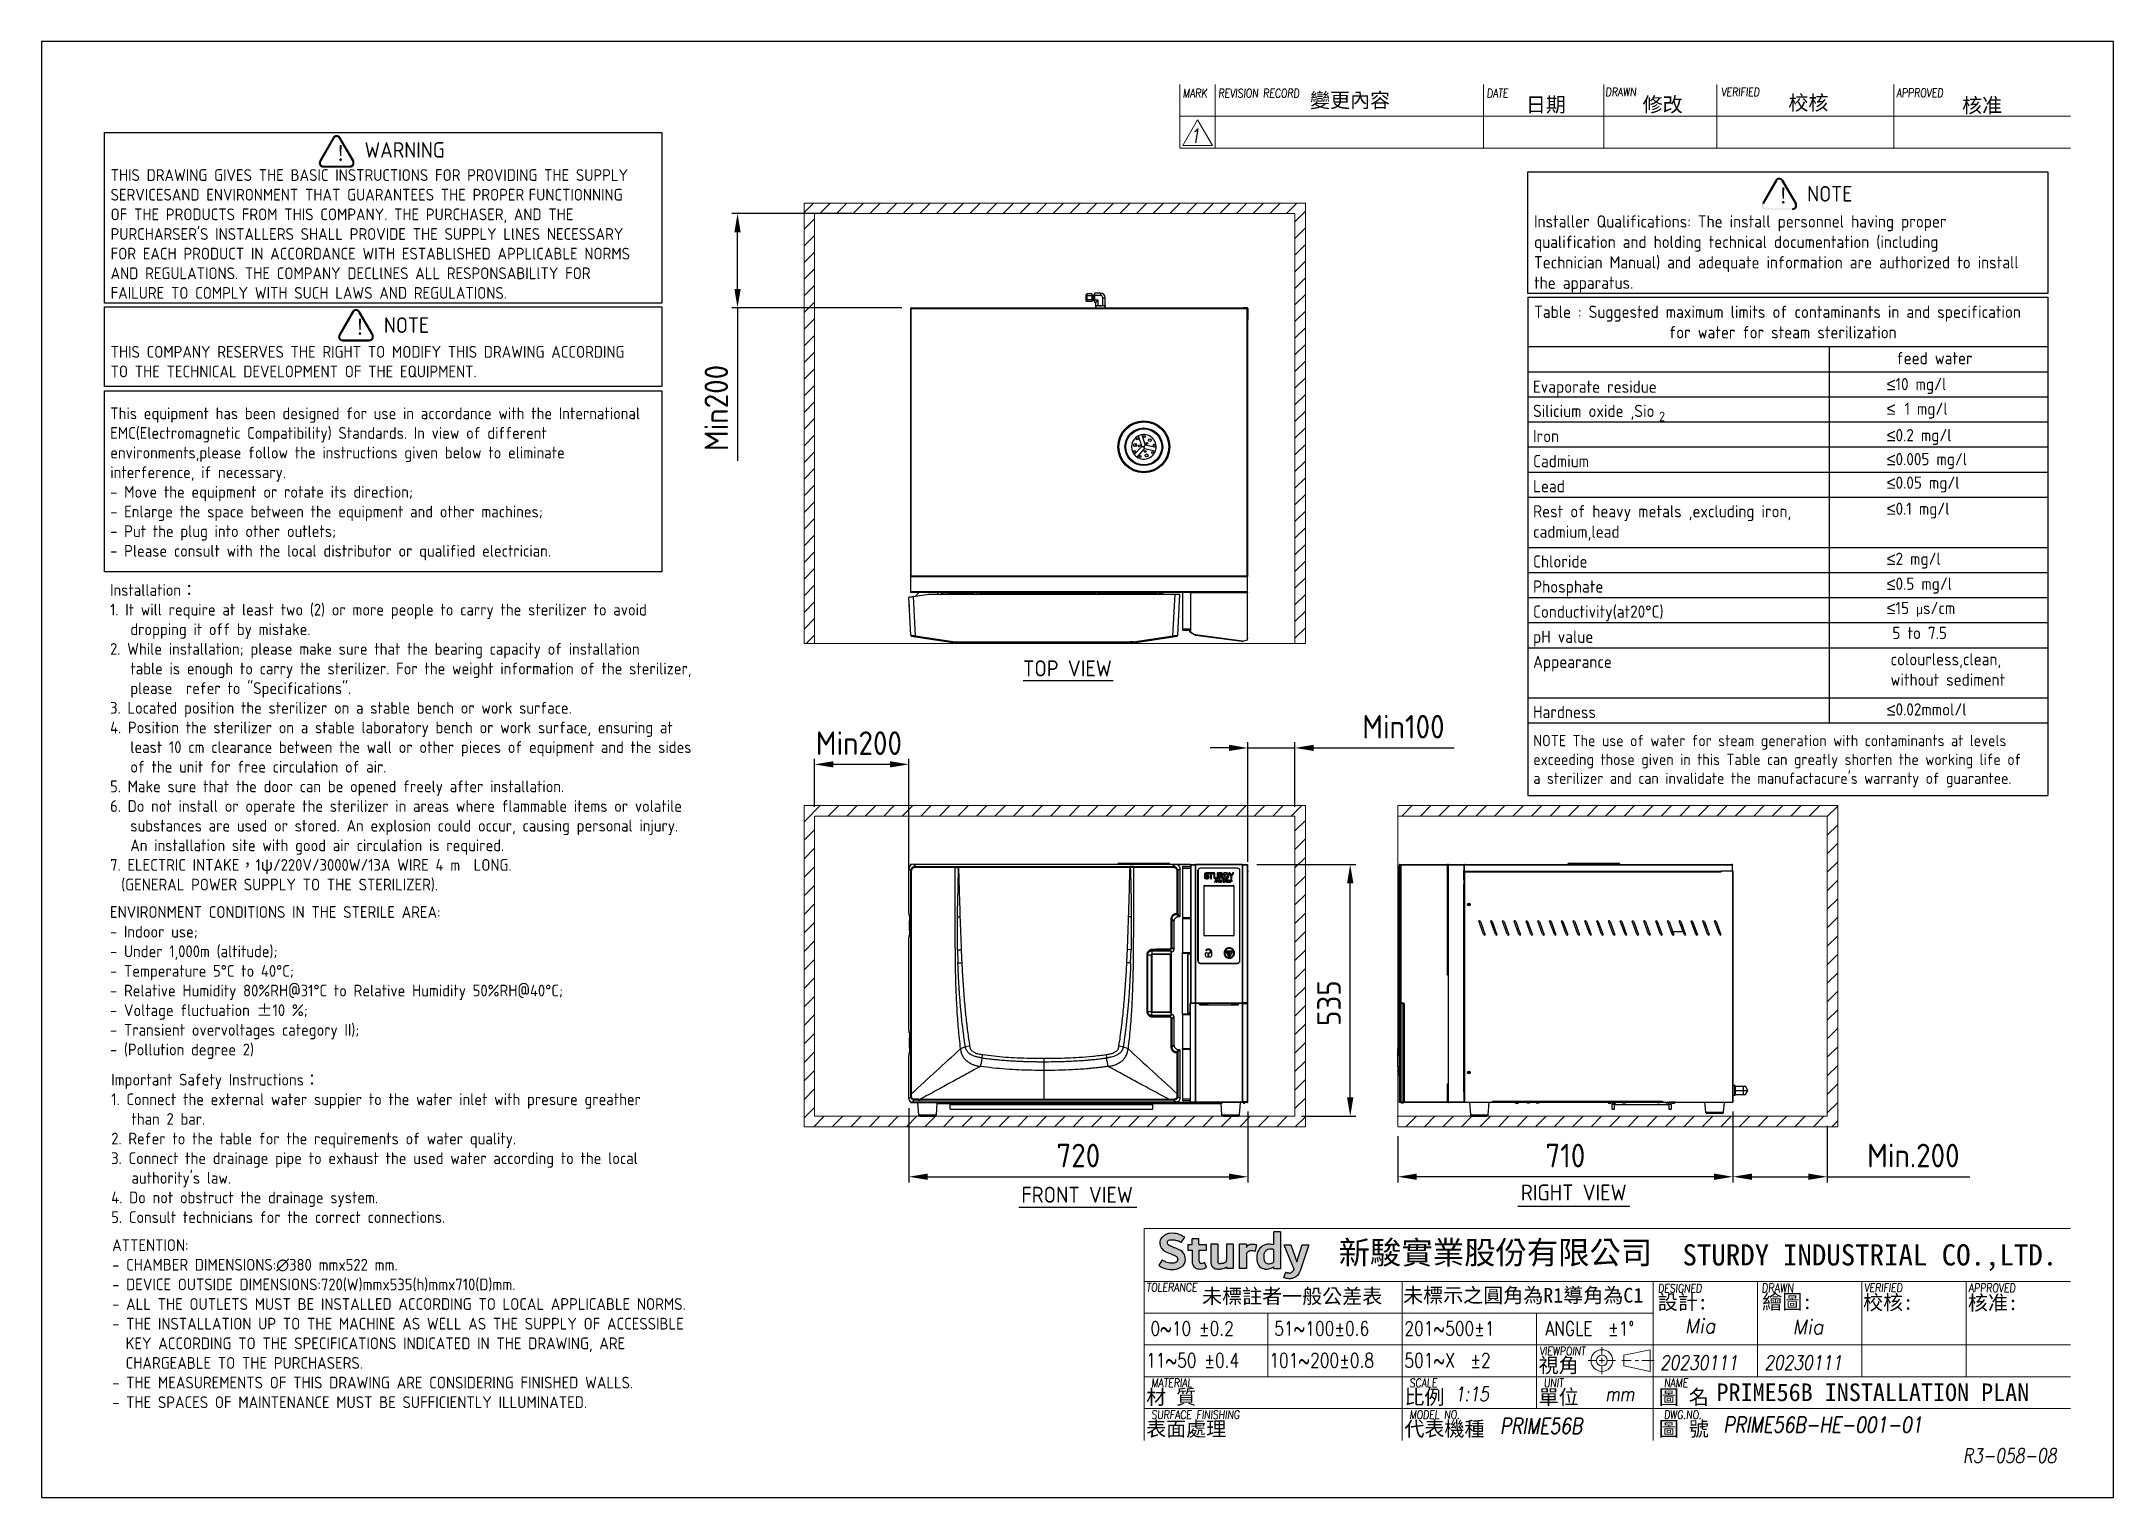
# Model space of a CAD drawing. Header units: millimetres. Extents: x 0 to 4395, y 0 to 3090.
import ezdxf

# ---------------------------------------------------------------- set-up
doc = ezdxf.new("R2010")
doc.units = ezdxf.units.MM
doc.header["$LTSCALE"] = 10
doc.header["$PDSIZE"] = -1
doc.linetypes.add('HIDDEN', pattern=[1.905, 1.27, -0.635])
for name, color, linetype in [('D', 102, 'Continuous'), ('H', 2, 'HIDDEN'), ('T', 4, 'Continuous')]:
    doc.layers.add(name, color=color, linetype=linetype)
doc.layers.add('F', color=7, linetype='Continuous', lineweight=15)
doc.layers.add('S', color=4, linetype='Continuous', lineweight=15)
doc.styles.get("Standard").update_dxf_attribs({"font": 'KAIU.TTF'})
doc.styles.add('STU25', font='isocp2.shx')
doc.styles.add('Text', font='romans.shx', dxfattribs={"width": 0.8, "oblique": 10})
doc.dimstyles.new('STU25', dxfattribs={"dimscale": 20, "dimtxt": 2.5, "dimasz": 2, "dimexe": 0.6, "dimexo": 1, "dimgap": 1, "dimtad": 1, "dimdsep": 46, "dimtxsty": 'STU25', "dimcen": 2, "dimazin": 2, "dimtfac": 1, "dimtmove": 0, "dimatfit": 3, "dimfxl": 0, "dimtolj": 1, "dimtzin": 0, "dimarcsym": 0})

msp = doc.modelspace()

# ---------------------------------------------------------------- texts
at = {"attachment_point": 1, "style": 'STU25'}
for s, insert, char_height in [('{\\f標楷體|b0|i0|c136|p65;新駿實業股份有限公司}', (2751.542, 544.31), 48.75), ('{\\f標楷體|b0|i0|c136|p65;STURDY\\H0.9667x; \\H1.034x;INDUSTRIAL CO.,LTD.}', (3480.745, 537.56), 45)]:
    msp.add_mtext(s, dxfattribs=dict(at, insert=insert, char_height=char_height))
at = {"layer": 'D', "color": 4}
msp.add_text('PRIME56B INSTALLATION PLAN', height=37.5, dxfattribs=at).set_placement((3552.857, 204.664))
at = {"layer": 'D', "color": 11, "attachment_point": 1, "style": 'STU25'}
for s, insert, char_height in [('{\\f標楷體|b0|i0|c136|p65;!}', (623.225, 2869.858), 33.33333), ('WARNING', (685.396, 2876.314), 33), ("\\PTHIS DRAWING GIVES THE BASIC INSTRUCTIONS FOR PROVIDING THE SUPPLY \\PSERVICESAND ENVIRONMENT THAT GUARANTEES THE PROPER{\\f????|b0|i0|c0|p54; }FUNCTIONNING \\POF THE PRODUCTS FROM THIS COMPANY. THE PURCHASER, AND THE \\PPURCHARSER'S INSTALLERS SHALL PROVIDE THE SUPPLY LlNES NECESSARY \\PFOR EACH PRODUCT IN ACCORDANCE WITH ESTABLlSHED APPLlCABLE NORMS \\PAND REGULATIONS. THE COMPANY DECLlNES ALL RESPONSABILlTY FOR \\PFAILURE TO COMPLY WITH SUCH LAWS AND REGULATIONS.\\P\\P\\PTHIS COMPANY RESERVES THE RIGHT TO MODIFY THIS DRAWING ACCORDING \\PTO THE TECHNICAL DEVELOPMENT OF THE EQUIPMENT.", (146.686, 2860.549), 25), ('{\\f標楷體|b0|i0|c136|p65;!}', (3683.077, 2779.547), 33.33333), ('NOTE', (3745.248, 2783.144), 33), ('Table : Suggested maximum limits of contaminants in and specification\\P          {\\f????|b0|i0|c136|p22;   }   {\\f????|b0|i0|c136|p22;  }   for water for steam sterilization', (3166.193, 2529.215), 26), ('{\\f標楷體|b0|i0|c136|p65;!}', (664.233, 2500.903), 33.33333), ('NOTE', (726.404, 2504.5), 33), ('feed water', (3934.811, 2430.912), 26), ('{\\f新細明體|b0|i0|c136|p18;≤}10 mg/l', (3913.928, 2375.789), 26), ('Evaporate residue   ', (3163.333, 2370.343), 26), ('This equipment has been designed for use in accordance with the International \\PEMC(Electromagnetic Compatibility) Standards. In view of different \\Penvironments,please follow the instructions given below to eliminate \\Pinterference, if necessary.\\P- Move the equipment or rotate its direction;\\P- Enlarge the space between the equipment and other machines;\\P- Put the plug into other outlets;\\P- Please consult with the local distributor or qualified electrician.', (145.988, 2313.306), 25), ('Silicium oxide ,Sio', (3163.701, 2318.944), 26), ('2', (3431.101, 2304.331), 20.359), ('{\\f新細明體|b0|i0|c136|p18;≤  }1 mg/l', (3913.928, 2323.628), 26), ('Iron', (3163.701, 2265.704), 26), ('{\\f新細明體|b0|i0|c136|p18;≤}0.2 mg/l', (3913.928, 2267.455), 26), ('Cadmium', (3163.701, 2212.464), 26), ('{\\f新細明體|b0|i0|c136|p18;≤}0.005 mg/l', (3913.928, 2216.632), 26), ('Lead', (3163.701, 2159.224), 26), ('{\\f新細明體|b0|i0|c136|p18;≤}0.05 mg/l', (3913.928, 2166.671), 26), ('{\\f新細明體|b0|i0|c136|p18;≤}0.1 mg/l', (3913.928, 2111.506), 26), ('Rest of heavy metals ,excluding iron,\\Pcadmium,lead', (3163.701, 2105.984), 26), ('Chloride', (3163.701, 1999.504), 26), ('{\\f新細明體|b0|i0|c136|p18;≤}2 mg/l', (3913.928, 2005.134), 26), ('{\\fISOCP2|b1|i0|c0|p2;Installation\\fDFKai-SB|b0|i0|c136|p65;：}\\P1. It will require at least two (2) or more people to carry the sterilizer to avoid\\P   dropping it off by mistake.\\P2. While installation; please make sure that the bearing capacity of installation \\P   table is enough to carry the sterilizer. For the weight information of the sterilizer, \\P   please  refer to "Specifications".\\P3. Located position the sterilizer on a stable bench or work surface.\\P4. Position the sterilizer on a stable laboratory bench or work surface, ensuring at \\P   least 10 cm clearance between the wall or other pieces of equipment and the sides \\P   of the unit for free circulation of air.\\P5. Make sure that the door can be opened freely after installation.\\P6. Do not install or operate the sterilizer in areas where flammable items or volatile \\P   substances are used or stored. An explosion could occur, causing personal injury. \\P   An installation site with good air circulation is required.\\P7. {\\Fisocp2.shx|c1;ELECTRIC INTAKE\\f標楷體|b0|i0|c136|p0;，\\Fisocp2.shx|c1;1\\f標楷體|b0|i0|c136|p0;ψ\\Fisocp2.shx|c1;/220V/3000W/13A WIRE 4 m  LONG. \\P\\f???|b0|i0|c0|p0; \\Fisocp2.shx|c1; (GENERAL POWER SUPPLY TO THE STERILIZER).}', (145.637, 1938.42), 25), ('Phosphate', (3163.701, 1946.264), 26), ('{\\f新細明體|b0|i0|c136|p18;≤}0.5 mg/l', (3913.928, 1952.234), 26), ('Conductivity(at20%%dC)', (3163.701, 1893.024), 26), ('{\\f新細明體|b0|i0|c136|p18;≤}15 {\\f新細明體|b0|i0|c136|p18;\\H0.75x;μ}s/cm', (3913.928, 1900.676), 26), ('5 to 7.5', (3925.896, 1847.789), 26), ('pH value', (3163.701, 1839.784), 26), ('Appearance', (3163.701, 1786.544), 26), ('colourless,clean,\\Pwithout sediment  ', (3921.946, 1791.99), 26), ('Hardness', (3163.701, 1680.064), 26), ('{\\f新細明體|b0|i0|c136|p18;≤}0.02mmol/l', (3913.928, 1685.501), 26), ("NOTE The use of water for steam generation with contaminants at levels \\Pexceeding those given in this Table can greatly shorten the working life of \\Pa sterilizer and can invalidate the manufactacure's warranty of guarantee.", (3164.341, 1618.392), 24), ('ENVIRONMENT CONDITIONS IN THE STERILE AREA:\\P- Indoor use;\\P- Under 1,000m (altitude);\\P- Temperature 5%%dC to 40%%dC;\\P- Relative Humidity 80%RH@31%%dC to Relative Humidity 50%RH@40%%dC;\\P- Voltage fluctuation {\\f標楷體|b0|i0|c136|p65;±}10 %;\\P- Transient overvoltages category II);\\P- (Pollution degree 2)', (145.446, 1255.082), 25), ("Important Safety Instructions{\\f標楷體|b0|i0|c136|p65;：\\P}1. Connect the external water suppier to the water inlet with presure greather\\P   than 2 bar.\\P2. Refer to the table for the requirements of water quality.\\P3. Connect the drainage pipe to exhaust the used water according to the local \\P   authority's law.\\P4. Do not obstruct the drainage system.\\P5. Consult technicians for the correct connections.", (148.03, 899.377), 25), ('ATTENTION:\\P{\\Fisocp2.shx|c1;- CHAMBER DIMENSIONS:∅380 mmx522 mm.\\P- DEVICE OUTSIDE DIMENSIONS:\\Fisocp.shx|c1;720\\Fisocp2.shx|c1;(W)mmx535(h)mmx710(D)mm.}\\P- ALL THE OUTLETS MUST BE INSTALLED ACCORDING TO LOCAL APPLICABLE NORMS.\\P- THE INSTALLATION UP TO THE MACHINE AS WELL AS THE SUPPLY OF ACCESSIBLE \\P  KEY ACCORDING TO THE SPECIFICATIONS INDICATED IN THE DRAWING, ARE \\P  CHARGEABLE TO THE PURCHASERS. \\P- THE MEASUREMENTS OF THIS DRAWING ARE CONSIDERING FINISHED WALLS.\\P- THE SPACES OF MAINTENANCE MUST BE SUFFICIENTLY ILLUMINATED.', (150.053, 548.208), 25)]:
    msp.add_mtext(s, dxfattribs=dict(at, insert=insert, char_height=char_height))
at = {"layer": 'D', "color": 11, "insert": (3165.85, 2721.011), "char_height": 26, "width": 1082.477, "attachment_point": 1, "style": 'STU25'}
msp.add_mtext('Installer Qualifications: The install personnel having proper\\Pqualification and holding technical documentation (including\\PTechnician Manual) and adequate information are authorized to install\\Pthe apparatus.', dxfattribs=at)
at = {"layer": 'D', "color": 11, "char_height": 34, "attachment_point": 1}
for s, insert in [('{\\Fisocp2|c136;TOP VIEW}', (2081.995, 1776.623)), ('{\\Fisocp2.shx;FRONT VIEW}', (2078.512, 659.591)), ('{\\Fisocp2.shx;RIGHT VIEW}', (3137.951, 664.383))]:
    msp.add_mtext(s, dxfattribs=dict(at, insert=insert))
at = {"layer": 'F', "color": 1, "lineweight": 15, "style": 'Text', "oblique": 5, "width": 0.8}
for s, height, p in [('MARK', 18, (2420.903, 2971.165)), ('REVISION RECORD', 18, (2495.903, 2971.165)), ('DATE', 18, (3065.294, 2971.165)), ('DRAWN', 18, (3317.172, 2973.866)), ('VERIFIED', 18, (3562.662, 2973.829)), ('APPROVED', 18, (3934.375, 2972.046)), ('TOLERANCE', 18, (2343.405, 436.953)), ('DESIGNED', 18, (3428.517, 435.18)), ('DRAWN', 18.6817, (3648.498, 435.514)), ('VERIFIED', 18, (3865.811, 436.35)), ('APPROVED', 18, (4087.503, 435.934)), ('VIEWPOINT', 18, (3177.43, 301.953)), ('MATERIAL', 18, (2353.757, 234.453)), ('SCALE', 18, (2901.575, 234.453)), ('UNIT', 18, (3186.257, 234.453)), ('NAME', 18, (3441.159, 234.453)), ('SURFACE FINISHING', 18, (2353.757, 166.953)), ('MODEL NO.', 18, (2901.575, 166.953)), ('DWG.NO.', 18, (3441.159, 166.953))]:
    msp.add_text(s, height=height, dxfattribs=at).set_placement(p)
at = {"layer": 'F', "lineweight": -3}
for s, height, p in [('變更內容', 31.1362, (2690.714, 2949.67)), ('日期', 31.1362, (3148.304, 2940.38)), ('修改', 31.1362, (3396.036, 2940.554)), ('校核', 31.1362, (3705.254, 2944.245)), ('核准', 31.1362, (4073.69, 2938.814)), ('未標註者一般公差表', 31.1362, (2461.728, 411.754)), ('未標示之圓角為R1導角為C1', 31.13616, (2888.103, 413.77)), ('設計:', 31.1362, (3428.091, 399.099)), ('繪圖:', 31.1362, (3649.746, 399.954)), ('校核:', 31.1362, (3863.794, 398.625)), ('核准:', 31.1362, (4086.179, 397.791)), ('視角', 31.1362, (3175.584, 265.341)), ('材 質', 31.1362, (2343.084, 197.841)), ('比例', 31.1362, (2890.902, 197.841)), ('單位', 31.1362, (3175.584, 197.841)), ('圖 名', 31.1362, (3430.486, 197.841)), ('表面處理', 31.1362, (2343.084, 130.341)), ('代表機種', 31.1362, (2890.902, 130.341)), ('圖 號', 31.1362, (3430.486, 130.341))]:
    msp.add_text(s, height=height, dxfattribs=at).set_placement(p)
at = {"layer": 'F', "lineweight": 20, "style": 'Text', "width": 0.8}
for s, p in [('0~10 ±0.2', (2352.247, 343.674)), ('51~100±0.6', (2614.747, 343.674)), ('201~500±1', (2890.784, 343.674)), ('ANGLE  ±1%%D', (3190.14, 343.674)), ('11~50 ±0.4', (2343.055, 276.174)), ('101~200±0.8', (2604.406, 276.174)), ('501~X  ±2', (2890.784, 276.174))]:
    msp.add_text(s, height=30, dxfattribs=at).set_placement(p)
at = {"layer": 'T', "lineweight": 20, "style": 'Text', "oblique": 10, "width": 0.8}
for s, height, p in [('1', 30, (2436.186, 2874.726)), ('20230111', 30, (3432.942, 271.403)), ('20230111', 30, (3654.192, 271.403)), ('1:15', 30, (2997.84, 204.791)), ('mm', 30, (3316.712, 204.876)), ('PRIME56B', 33, (3093.493, 135.59)), ('PRIME56B-HE-001-01', 33, (3567.508, 138.06))]:
    msp.add_text(s, height=height, dxfattribs=at).set_placement(p)
at = {"layer": 'T', "lineweight": 20, "style": 'Text', "oblique": 10}
for p in [(3485.277, 349.208), (3714.061, 347.061)]:
    msp.add_text('Mia', height=30, dxfattribs=at).set_placement(p)
at = {"layer": 'T', "linetype": 'Continuous', "lineweight": 20, "insert": (4075.277, 104.008), "char_height": 30, "attachment_point": 1, "style": 'Text'}
msp.add_mtext('R3-058-08', dxfattribs=at)

# ---------------------------------------------------------------- blocks, each defined once
blk = doc.blocks.new('Sturdy')
h = blk.add_hatch(color=256)
h.dxf.hatch_style = 1
edge = h.paths.add_edge_path()
edge.add_spline(control_points=[(162.77, 53.01), (162.95, 52.87), (163.13, 52.69), (163.33, 52.6), (164.1, 52.3), (165.01, 52.16), (165.83, 52.47), (166.78, 52.83), (167.16, 53.52), (166.85, 54.51), (166.81, 54.64), (166.75, 54.76), (166.67, 54.87), (166.25, 55.44), (165.61, 55.58), (164.99, 55.83), (164.76, 55.93), (164.53, 56.04), (164.33, 56.16)], knot_values=[0, 0, 0, 0, 1, 1, 1, 2, 2, 2, 3, 3, 3, 4, 4, 4, 5, 5, 5, 5.873018, 5.873018, 5.873018, 5.873018], degree=3, periodic=0)
edge.add_ellipse((164.49, 56.42), major_axis=(-0.3, 0), ratio=1, start_angle=380.0024, end_angle=418.6361, ccw=False)
edge.add_spline(control_points=[(164.2, 56.32), (164.16, 56.43), (164.13, 56.55), (164.15, 56.67), (164.17, 56.77), (164.23, 56.88), (164.33, 56.91), (164.58, 56.99), (164.85, 56.98), (165.11, 56.97), (165.31, 56.96), (165.52, 56.91), (165.71, 56.85), (165.9, 56.79), (166.07, 56.7), (166.25, 56.61), (166.27, 56.6), (166.3, 56.58), (166.32, 56.57)], knot_values=[0.235901, 0.235901, 0.235901, 0.235901, 1, 1, 1, 2, 2, 2, 3, 3, 3, 4, 4, 4, 5, 5, 5, 6, 6, 6, 6], degree=3, periodic=0)
edge.add_line((166.32, 56.57), (166.85, 57.39))
edge.add_spline(control_points=[(166.85, 57.39), (165.91, 57.86), (165.68, 58.07), (164.45, 57.99), (164.26, 57.98), (164.09, 57.88), (163.91, 57.81), (163.88, 57.8), (163.86, 57.78), (163.82, 57.75), (163.76, 57.72), (163.68, 57.69), (163.61, 57.63), (163.44, 57.49), (163.24, 57.34), (163.12, 57.15), (163.02, 57.02), (162.99, 56.85), (162.97, 56.73)], knot_values=[0, 0, 0, 0, 1, 1, 1, 2, 2, 2, 3, 3, 3, 4, 4, 4, 5, 5, 5, 6, 6, 6, 6], degree=3, periodic=0)
edge.add_spline(control_points=[(162.97, 56.73), (162.97, 56.51), (162.95, 56.28), (163.01, 56.07), (163.06, 55.9), (163.15, 55.74), (163.25, 55.59), (163.56, 55.12), (164.14, 54.99), (164.63, 54.81), (164.66, 54.8), (164.69, 54.78), (164.75, 54.75), (164.94, 54.65), (165.18, 54.57), (165.41, 54.45), (165.5, 54.41), (165.59, 54.35), (165.65, 54.27), (165.68, 54.23), (165.7, 54.19), (165.73, 54.15)], knot_values=[0, 0, 0, 0, 1, 1, 1, 2, 2, 2, 3, 3, 3, 4, 4, 4, 5, 5, 5, 6, 6, 6, 6.765932, 6.765932, 6.765932, 6.765932], degree=3, periodic=0)
edge.add_ellipse((165.46, 54.01), major_axis=(-0.3, 0), ratio=1, start_angle=529.095, end_angle=568.0335, ccw=False)
edge.add_spline(control_points=[(165.76, 53.95), (165.64, 53.34), (165.42, 53.31), (164.75, 53.31), (164.46, 53.31), (164.18, 53.4), (163.91, 53.49), (163.72, 53.56), (163.55, 53.64), (163.4, 53.74), (163.37, 53.76), (163.33, 53.78), (163.31, 53.79)], knot_values=[0.038942, 0.038942, 0.038942, 0.038942, 1, 1, 1, 2, 2, 2, 3, 3, 3, 4, 4, 4, 4], degree=3, periodic=0)
edge.add_line((163.31, 53.79), (162.77, 53.01))
edge = h.paths.add_edge_path()
edge.add_spline(control_points=[(178.18, 54.54), (178.1, 53.89), (178.27, 53.03), (178.8, 52.63), (178.92, 52.54), (179.11, 52.47), (179.42, 52.38), (179.88, 52.3), (180.26, 52.41), (180.88, 52.73)], knot_values=[0.021739, 0.021739, 0.021739, 0.021739, 1, 1, 1, 2, 2, 2, 2.980769, 2.980769, 2.980769, 2.980769], degree=3, periodic=0)
edge.add_line((180.88, 52.73), (180.88, 52.41))
edge.add_line((180.88, 52.41), (181.9, 52.41))
edge.add_line((181.9, 52.41), (181.9, 58.22))
edge.add_line((181.9, 58.22), (180.88, 58.22))
edge.add_line((180.88, 58.22), (180.88, 56.18))
edge.add_spline(control_points=[(180.88, 56.18), (180.48, 56.27), (180.2, 56.29), (179.88, 56.28), (179.57, 56.24), (179.39, 56.18), (179.23, 56.09), (179.13, 56.06), (179.03, 56.01), (178.96, 55.94), (178.89, 55.88), (178.85, 55.83), (178.75, 55.74), (178.64, 55.64), (178.58, 55.54), (178.53, 55.45), (178.45, 55.35), (178.4, 55.24), (178.36, 55.14), (178.31, 55.05), (178.27, 54.94), (178.24, 54.84), (178.22, 54.73), (178.21, 54.66), (178.18, 54.54)], knot_values=[0.02834, 0.02834, 0.02834, 0.02834, 1, 1, 1, 2, 2, 2, 3, 3, 3, 4, 4, 4, 5, 5, 5, 6, 6, 6, 7, 7, 7, 7.27715, 7.27715, 7.27715, 7.27715], degree=3, periodic=0)
edge = h.paths.add_edge_path(flags=16)
edge.add_spline(control_points=[(179.28, 54.31), (179.29, 53.93), (179.32, 53.55), (179.58, 53.35), (179.64, 53.3), (179.89, 53.2), (180.12, 53.21), (180.26, 53.22), (180.4, 53.25), (180.54, 53.3)], knot_values=[0.021739, 0.021739, 0.021739, 0.021739, 1, 1, 1, 2, 2, 2, 2.510469, 2.510469, 2.510469, 2.510469], degree=3, periodic=0)
edge.add_ellipse((180.45, 53.76), major_axis=(0.468, 0), ratio=1, start_angle=280.6207, end_angle=327.8549)
edge.add_ellipse((180.68, 53.61), major_axis=(0.2, 0), ratio=1, start_angle=327.8549, end_angle=360)
edge.add_line((180.88, 53.61), (180.88, 55.3))
edge.add_ellipse((180.68, 55.3), major_axis=(0.2, 0), ratio=1, start_angle=0, end_angle=83.4601)
edge.add_ellipse((180.68, 55.3), major_axis=(0.2, 0), ratio=1, start_angle=83.4601, end_angle=83.4622)
edge.add_spline(control_points=[(180.7, 55.5), (180.62, 55.5), (180.53, 55.51), (180.44, 55.52), (180.24, 55.52), (180.07, 55.49), (179.94, 55.45), (179.78, 55.41), (179.7, 55.33), (179.62, 55.26), (179.56, 55.19), (179.5, 55.12), (179.46, 55.05), (179.41, 54.99), (179.37, 54.93), (179.35, 54.86), (179.32, 54.78), (179.29, 54.7), (179.28, 54.59), (179.27, 54.51), (179.27, 54.43), (179.27, 54.37), (179.28, 54.33), (179.28, 54.32), (179.28, 54.31)], knot_values=[0.485558, 0.485558, 0.485558, 0.485558, 1, 1, 1, 2, 2, 2, 3, 3, 3, 4, 4, 4, 5, 5, 5, 6, 6, 6, 7, 7, 7, 7.27715, 7.27715, 7.27715, 7.27715], degree=3, periodic=0)
edge = h.paths.add_edge_path()
edge.add_spline(control_points=[(182.45, 51.02), (182.53, 51), (182.75, 50.95), (183.08, 50.86), (183.45, 50.87), (183.8, 50.91), (184.16, 51.06), (184.48, 51.27), (184.73, 51.56), (184.87, 51.85), (184.95, 52.04), (184.98, 52.11)], knot_values=[-3.109083, -3.109083, -3.109083, -3.109083, -2.879021, -2.43172, -2.099266, -1.769637, -1.367893, -0.954034, -0.602041, -0.252365, 0, 0, 0, 0], degree=3, periodic=0)
edge.add_line((184.98, 52.11), (186.38, 56.2))
edge.add_line((186.38, 56.2), (185.29, 56.2))
edge.add_line((185.29, 56.2), (184.46, 53.51))
edge.add_line((184.46, 53.51), (183.55, 56.2))
edge.add_line((183.55, 56.2), (182.45, 56.2))
edge.add_line((182.45, 56.2), (183.91, 52.62))
edge.add_ellipse((184.71, 52.98), major_axis=(0.875, 0), ratio=1, start_angle=204.356, end_angle=216.672)
edge.add_spline(control_points=[(184.01, 52.46), (184.01, 52.45), (184.02, 52.44), (184.03, 52.41), (184.02, 52.38), (184.01, 52.32), (183.96, 52.25), (183.92, 52.16), (183.85, 52.09), (183.8, 52.02), (183.74, 51.95), (183.68, 51.89), (183.61, 51.83), (183.53, 51.76), (183.44, 51.72), (183.33, 51.71), (183.22, 51.71), (183.1, 51.73), (182.99, 51.77), (182.89, 51.8), (182.81, 51.82), (182.72, 51.86), (182.7, 51.82), (182.69, 51.81)], knot_values=[0, 0, 0, 0, 0.02243, 0.041885, 0.080039, 0.138288, 0.223436, 0.326442, 0.420809, 0.514737, 0.593237, 0.681198, 0.788917, 0.874402, 0.987674, 1.072438, 1.19565, 1.336738, 1.432573, 1.534159, 1.647882, 1.723616, 1.760486, 1.760486, 1.760486, 1.760486], degree=3, periodic=0)
edge.add_line((182.69, 51.81), (182.45, 51.02))
edge = h.paths.add_edge_path()
edge.add_line((167.33, 56.25), (167.33, 55.34))
edge.add_line((167.33, 55.34), (168.03, 55.34))
edge.add_line((168.03, 55.34), (168.03, 53.49))
edge.add_spline(control_points=[(168.03, 53.49), (168.06, 53.23), (168.08, 53.11), (168.15, 53.02), (168.24, 52.8), (168.38, 52.68), (168.5, 52.58), (168.56, 52.53), (168.65, 52.5), (168.72, 52.47), (168.78, 52.45), (168.9, 52.42), (168.97, 52.41), (169.06, 52.4), (169.18, 52.39), (169.39, 52.39)], knot_values=[1, 1, 1, 1, 2, 2, 2, 3, 3, 3, 4, 4, 4, 5, 5, 5, 6, 6, 6, 6], degree=3, periodic=0)
edge.add_spline(control_points=[(169.39, 52.39), (169.83, 52.44), (169.98, 52.5), (170.27, 52.65)], knot_values=[0, 0, 0, 0, 1, 1, 1, 1], degree=3, periodic=0)
edge.add_line((170.27, 52.65), (170.03, 53.37))
edge.add_spline(control_points=[(170.03, 53.37), (169.87, 53.33), (169.72, 53.26), (169.55, 53.25), (169.54, 53.25), (169.53, 53.25), (169.52, 53.25)], knot_values=[0, 0, 0, 0, 1, 1, 1, 1.009942, 1.009942, 1.009942, 1.009942], degree=3, periodic=0)
edge.add_ellipse((169.57, 53.74), major_axis=(-0.49, 0), ratio=1, start_angle=359.5511, end_angle=444.067, ccw=False)
edge.add_line((169.08, 53.74), (169.08, 55.34))
edge.add_line((169.08, 55.34), (170.21, 55.34))
edge.add_line((170.21, 55.34), (170.21, 56.25))
edge.add_line((170.21, 56.25), (169.08, 56.25))
edge.add_line((169.08, 56.25), (169.08, 57.14))
edge.add_line((169.08, 57.14), (168.03, 57.14))
edge.add_line((168.03, 57.14), (168.03, 56.25))
edge.add_line((168.03, 56.25), (167.33, 56.25))
edge = h.paths.add_edge_path()
edge.add_line((170.94, 56.32), (170.94, 53.58))
edge.add_spline(control_points=[(170.94, 53.58), (170.94, 53.51), (170.95, 53.37), (170.99, 53.18), (171.04, 53.01), (171.13, 52.84), (171.3, 52.64), (171.55, 52.47), (171.84, 52.4), (172.02, 52.39), (172.11, 52.39)], knot_values=[0, 0, 0, 0, 0.223168, 0.417681, 0.577671, 0.758346, 0.998874, 1.362792, 1.624278, 1.894581, 1.894581, 1.894581, 1.894581], degree=3, periodic=0)
edge.add_spline(control_points=[(172.11, 52.39), (172.28, 52.38), (172.48, 52.39), (172.68, 52.42), (172.93, 52.46), (173.28, 52.6), (173.47, 52.74)], knot_values=[0.177749, 0.177749, 0.177749, 0.177749, 1, 1, 1, 2, 2, 2, 2], degree=3, periodic=0)
edge.add_line((173.47, 52.74), (173.47, 52.45))
edge.add_line((173.47, 52.45), (174.48, 52.45))
edge.add_line((174.48, 52.45), (174.48, 56.32))
edge.add_line((174.48, 56.32), (173.4, 56.32))
edge.add_line((173.4, 56.32), (173.4, 53.81))
edge.add_spline(control_points=[(173.4, 53.81), (173.4, 53.75), (173.4, 53.65), (173.34, 53.51), (173.27, 53.46), (173.23, 53.42)], knot_values=[0, 0, 0, 0, 0.187178, 0.291776, 0.446476, 0.446476, 0.446476, 0.446476], degree=3, periodic=0)
edge.add_spline(control_points=[(173.23, 53.42), (173.07, 53.3), (172.88, 53.21), (172.47, 53.23)], knot_values=[0.205442, 0.205442, 0.205442, 0.205442, 0.989876, 0.989876, 0.989876, 0.989876], degree=3, periodic=0)
edge.add_spline(control_points=[(172.47, 53.23), (172.43, 53.23), (172.34, 53.24), (172.21, 53.25), (172.1, 53.35), (172.06, 53.47), (172.05, 53.6), (172.05, 53.68), (172.05, 53.73)], knot_values=[-0.77226, -0.77226, -0.77226, -0.77226, -0.651579, -0.51399, -0.374915, -0.245974, -0.138192, 0, 0, 0, 0], degree=3, periodic=0)
edge.add_line((172.05, 53.73), (172.05, 56.32))
edge.add_line((172.05, 56.32), (170.94, 56.32))
edge = h.paths.add_edge_path()
edge.add_line((175.45, 56.32), (175.45, 52.45))
edge.add_line((175.45, 52.45), (176.54, 52.45))
edge.add_line((176.54, 52.45), (176.54, 54.74))
edge.add_ellipse((176.74, 54.74), major_axis=(-0.2, 0), ratio=1, start_angle=332.7984, end_angle=360, ccw=False)
edge.add_spline(control_points=[(176.56, 54.83), (176.56, 54.83), (176.56, 54.83), (176.56, 54.83)], knot_values=[0.048398, 0.048398, 0.048398, 0.048398, 0.048403, 0.048403, 0.048403, 0.048403], degree=3, periodic=0)
edge.add_spline(control_points=[(176.56, 54.83), (176.59, 54.89), (176.65, 55), (176.79, 55.11), (176.92, 55.19), (177.07, 55.27), (177.26, 55.3), (177.48, 55.29), (177.67, 55.28), (177.82, 55.23), (177.89, 55.19), (177.92, 55.18)], knot_values=[0.048403, 0.048403, 0.048403, 0.048403, 0.235182, 0.450424, 0.565316, 0.701037, 0.934862, 1.13788, 1.356155, 1.502719, 1.608307, 1.608307, 1.608307, 1.608307], degree=3, periodic=0)
edge.add_line((177.92, 55.18), (178.13, 56.21))
edge.add_spline(control_points=[(178.13, 56.21), (178.06, 56.23), (177.92, 56.27), (177.71, 56.3), (177.51, 56.3), (177.3, 56.31), (177.1, 56.25), (176.92, 56.18), (176.78, 56.1), (176.68, 56.01), (176.59, 55.9), (176.56, 55.81), (176.54, 55.76)], knot_values=[-1.824252, -1.824252, -1.824252, -1.824252, -1.609944, -1.391718, -1.18799, -1.000364, -0.763165, -0.57532, -0.406809, -0.290811, -0.174215, 0, 0, 0, 0], degree=3, periodic=0)
edge.add_line((176.54, 55.76), (176.54, 56.32))
edge.add_line((176.54, 56.32), (175.45, 56.32))
at = {"color": 7, "linetype": 'Continuous', "lineweight": 25}
for p, q in [((166.32, 56.57), (166.85, 57.39)), ((163.31, 53.79), (162.77, 53.01)), ((170.27, 52.65), (170.03, 53.37))]:
    blk.add_line(p, q, dxfattribs=at)
for p, q in [((167.33, 56.25), (167.33, 55.34)), ((167.33, 56.25), (168.03, 56.25)), ((168.03, 56.25), (168.03, 57.14)), ((169.08, 57.14), (168.03, 57.14)), ((169.08, 56.25), (169.08, 57.14)), ((169.08, 56.25), (170.21, 56.25)), ((170.21, 56.25), (170.21, 55.34)), ((172.05, 56.32), (170.94, 56.32)), ((170.94, 56.32), (170.94, 53.58)), ((172.05, 56.32), (172.05, 53.73)), ((173.4, 56.32), (173.4, 53.81)), ((174.48, 56.32), (173.4, 56.32)), ((174.48, 56.32), (174.48, 52.45)), ((176.54, 56.32), (175.45, 56.32)), ((175.45, 52.45), (175.45, 56.32)), ((176.54, 56.32), (176.54, 55.76)), ((178.13, 56.21), (177.92, 55.18)), ((181.9, 58.22), (180.88, 58.22)), ((180.88, 56.18), (180.88, 58.22)), ((181.9, 58.22), (181.9, 52.41)), ((182.45, 56.2), (183.55, 56.2)), ((182.45, 56.2), (183.91, 52.62)), ((183.55, 56.2), (184.46, 53.51)), ((184.46, 53.51), (185.29, 56.2)), ((186.38, 56.2), (184.98, 52.11)), ((185.29, 56.2), (186.38, 56.2)), ((167.33, 55.34), (168.03, 55.34)), ((168.03, 55.34), (168.03, 53.49)), ((169.08, 55.34), (169.08, 53.74)), ((169.08, 55.34), (170.21, 55.34)), ((173.47, 52.45), (173.47, 52.74)), ((174.48, 52.45), (173.47, 52.45)), ((176.54, 52.45), (175.45, 52.45)), ((176.54, 54.74), (176.54, 52.45)), ((180.88, 53.61), (180.88, 55.3)), ((180.88, 52.41), (180.88, 52.73)), ((181.9, 52.41), (180.88, 52.41)), ((182.45, 51.02), (182.69, 51.81))]:
    blk.add_line(p, q)
for centre, start, end in [((164.49, 56.42), 200.0024, 238.6361), ((165.46, 54.01), 349.095, 28.0335)]:
    blk.add_arc(centre, 0.3, start, end, dxfattribs=at)
at = {"lineweight": 25}
for centre, radius, start, end in [((180.68, 55.3), 0.2, 0, 83.4622), ((169.57, 53.74), 0.49, 179.5511, 264.067), ((180.45, 53.76), 0.468, 280.6207, 327.8549), ((180.68, 53.61), 0.2, 327.8549, 0)]:
    blk.add_arc(centre, radius, start, end, dxfattribs=at)
for centre, radius, start, end in [((176.74, 54.74), 0.2, 152.7984, 180), ((184.71, 52.98), 0.875, 204.356, 216.672)]:
    blk.add_arc(centre, radius, start, end)
at = {"color": 7, "linetype": 'Continuous', "lineweight": 25}
for points, knots in [([(162.77, 53.01), (162.95, 52.87), (163.13, 52.69), (163.33, 52.6), (164.1, 52.3), (165.01, 52.16), (165.83, 52.47), (166.78, 52.83), (167.16, 53.52), (166.85, 54.51), (166.81, 54.64), (166.75, 54.76), (166.67, 54.87), (166.25, 55.44), (165.61, 55.58), (164.99, 55.83), (164.76, 55.93), (164.53, 56.04), (164.33, 56.16)], [0, 0, 0, 0, 1, 1, 1, 2, 2, 2, 3, 3, 3, 4, 4, 4, 5, 5, 5, 5.873018, 5.873018, 5.873018, 5.873018]), ([(162.97, 56.73), (162.97, 56.51), (162.95, 56.28), (163.01, 56.07), (163.06, 55.9), (163.15, 55.74), (163.25, 55.59), (163.56, 55.12), (164.14, 54.99), (164.63, 54.81), (164.66, 54.8), (164.69, 54.78), (164.75, 54.75), (164.94, 54.65), (165.18, 54.57), (165.41, 54.45), (165.5, 54.41), (165.59, 54.35), (165.65, 54.27), (165.68, 54.23), (165.7, 54.19), (165.73, 54.15)], [0, 0, 0, 0, 1, 1, 1, 2, 2, 2, 3, 3, 3, 4, 4, 4, 5, 5, 5, 6, 6, 6, 6.765932, 6.765932, 6.765932, 6.765932]), ([(166.85, 57.39), (165.91, 57.86), (165.68, 58.07), (164.45, 57.99), (164.26, 57.98), (164.09, 57.88), (163.91, 57.81), (163.88, 57.8), (163.86, 57.78), (163.82, 57.75), (163.76, 57.72), (163.68, 57.69), (163.61, 57.63), (163.44, 57.49), (163.24, 57.34), (163.12, 57.15), (163.02, 57.02), (162.99, 56.85), (162.97, 56.73)], [0, 0, 0, 0, 1, 1, 1, 2, 2, 2, 3, 3, 3, 4, 4, 4, 5, 5, 5, 6, 6, 6, 6]), ([(164.2, 56.32), (164.16, 56.43), (164.13, 56.55), (164.15, 56.67), (164.17, 56.77), (164.23, 56.88), (164.33, 56.91), (164.58, 56.99), (164.85, 56.98), (165.11, 56.97), (165.31, 56.96), (165.52, 56.91), (165.71, 56.85), (165.9, 56.79), (166.07, 56.7), (166.25, 56.61), (166.27, 56.6), (166.3, 56.58), (166.32, 56.57)], [0.235901, 0.235901, 0.235901, 0.235901, 1, 1, 1, 2, 2, 2, 3, 3, 3, 4, 4, 4, 5, 5, 5, 6, 6, 6, 6]), ([(180.88, 56.18), (180.48, 56.27), (180.2, 56.29), (179.88, 56.28), (179.57, 56.24), (179.39, 56.18), (179.23, 56.09), (179.13, 56.06), (179.03, 56.01), (178.96, 55.94), (178.89, 55.88), (178.85, 55.83), (178.75, 55.74), (178.64, 55.64), (178.58, 55.54), (178.53, 55.45), (178.45, 55.35), (178.4, 55.24), (178.36, 55.14), (178.31, 55.05), (178.27, 54.94), (178.24, 54.84), (178.22, 54.73), (178.21, 54.66), (178.18, 54.54)], [0.02834, 0.02834, 0.02834, 0.02834, 1, 1, 1, 2, 2, 2, 3, 3, 3, 4, 4, 4, 5, 5, 5, 6, 6, 6, 7, 7, 7, 7.27715, 7.27715, 7.27715, 7.27715]), ([(180.7, 55.5), (180.62, 55.5), (180.53, 55.51), (180.44, 55.52), (180.24, 55.52), (180.07, 55.49), (179.94, 55.45), (179.78, 55.41), (179.7, 55.33), (179.62, 55.26), (179.56, 55.19), (179.5, 55.12), (179.46, 55.05), (179.41, 54.99), (179.37, 54.93), (179.35, 54.86), (179.32, 54.78), (179.29, 54.7), (179.28, 54.59), (179.27, 54.51), (179.27, 54.43), (179.27, 54.37), (179.28, 54.33), (179.28, 54.32), (179.28, 54.31)], [0.485558, 0.485558, 0.485558, 0.485558, 1, 1, 1, 2, 2, 2, 3, 3, 3, 4, 4, 4, 5, 5, 5, 6, 6, 6, 7, 7, 7, 7.27715, 7.27715, 7.27715, 7.27715]), ([(165.76, 53.95), (165.64, 53.34), (165.42, 53.31), (164.75, 53.31), (164.46, 53.31), (164.18, 53.4), (163.91, 53.49), (163.72, 53.56), (163.55, 53.64), (163.4, 53.74), (163.37, 53.76), (163.33, 53.78), (163.31, 53.79)], [0.038942, 0.038942, 0.038942, 0.038942, 1, 1, 1, 2, 2, 2, 3, 3, 3, 4, 4, 4, 4]), ([(168.03, 53.49), (168.06, 53.23), (168.08, 53.11), (168.15, 53.02), (168.24, 52.8), (168.38, 52.68), (168.5, 52.58), (168.56, 52.53), (168.65, 52.5), (168.72, 52.47), (168.78, 52.45), (168.9, 52.42), (168.97, 52.41), (169.06, 52.4), (169.18, 52.39), (169.39, 52.39)], [1, 1, 1, 1, 2, 2, 2, 3, 3, 3, 4, 4, 4, 5, 5, 5, 6, 6, 6, 6]), ([(170.03, 53.37), (169.87, 53.33), (169.72, 53.26), (169.55, 53.25), (169.54, 53.25), (169.53, 53.25), (169.52, 53.25)], [0, 0, 0, 0, 1, 1, 1, 1.009942, 1.009942, 1.009942, 1.009942]), ([(172.11, 52.39), (172.28, 52.38), (172.48, 52.39), (172.68, 52.42), (172.93, 52.46), (173.28, 52.6), (173.47, 52.74)], [0.177749, 0.177749, 0.177749, 0.177749, 1, 1, 1, 2, 2, 2, 2]), ([(178.18, 54.54), (178.1, 53.89), (178.27, 53.03), (178.8, 52.63), (178.92, 52.54), (179.11, 52.47), (179.42, 52.38), (179.88, 52.3), (180.26, 52.41), (180.88, 52.73)], [0.021739, 0.021739, 0.021739, 0.021739, 1, 1, 1, 2, 2, 2, 2.980769, 2.980769, 2.980769, 2.980769]), ([(179.28, 54.31), (179.29, 53.93), (179.32, 53.55), (179.58, 53.35), (179.64, 53.3), (179.89, 53.2), (180.12, 53.21), (180.26, 53.22), (180.4, 53.25), (180.54, 53.3)], [0.021739, 0.021739, 0.021739, 0.021739, 1, 1, 1, 2, 2, 2, 2.510469, 2.510469, 2.510469, 2.510469])]:
    blk.add_open_spline(points, degree=3, knots=knots, dxfattribs=at)
for points in [[(176.54, 55.76), (176.61, 55.92), (176.68, 56.01), (176.77, 56.09), (176.91, 56.17), (177.09, 56.24), (177.32, 56.3), (177.5, 56.3), (177.71, 56.29), (177.92, 56.26), (178.13, 56.21)], [(170.94, 53.58), (170.96, 53.36), (171, 53.17), (171.04, 53.02), (171.13, 52.86), (171.28, 52.67), (171.59, 52.47), (171.84, 52.41), (172.11, 52.39)], [(172.05, 53.73), (172.05, 53.59), (172.06, 53.48), (172.11, 53.36), (172.22, 53.27), (172.35, 53.24), (172.47, 53.23)], [(173.4, 53.81), (173.38, 53.63), (173.34, 53.53), (173.23, 53.42)], [(184.98, 52.11), (184.88, 51.88), (184.71, 51.57), (184.49, 51.3), (184.15, 51.07), (183.77, 50.92), (183.45, 50.87), (183.11, 50.88), (182.68, 50.96), (182.45, 51.02)]]:
    blk.add_spline(points, degree=3)
for points in [[(169.39, 52.39), (169.83, 52.44), (169.98, 52.5), (170.27, 52.65)], [(173.23, 53.42), (173.07, 53.3), (172.88, 53.21), (172.47, 53.23)]]:
    blk.add_open_spline(points, degree=3, dxfattribs=at)
blk.add_open_spline([(176.56, 54.83), (176.59, 54.89), (176.65, 55), (176.79, 55.11), (176.92, 55.19), (177.07, 55.27), (177.26, 55.3), (177.48, 55.29), (177.67, 55.28), (177.82, 55.23), (177.89, 55.19), (177.92, 55.18)], degree=3, knots=[0.048398, 0.048398, 0.048398, 0.048398, 0.235182, 0.450424, 0.565316, 0.701037, 0.934862, 1.13788, 1.356155, 1.502719, 1.608307, 1.608307, 1.608307, 1.608307])
at = {"start_tangent": (0.679568, -0.759554), "end_tangent": (-0.478083, -0.999444)}
blk.add_spline([(184.01, 52.46), (184.02, 52.44), (184.03, 52.42), (184.02, 52.38), (184.01, 52.33), (183.97, 52.25), (183.91, 52.16), (183.85, 52.09), (183.8, 52.01), (183.75, 51.96), (183.68, 51.89), (183.6, 51.82), (183.53, 51.77), (183.43, 51.72), (183.35, 51.71), (183.22, 51.71), (183.08, 51.74), (182.99, 51.77), (182.9, 51.8), (182.79, 51.83), (182.71, 51.84), (182.69, 51.81)], degree=3, dxfattribs=at)
blk = doc.blocks.new('*D9')
at = {"layer": 'D', "color": 0, "lineweight": -2}
for p, q in [((3587.8, 819.1), (3587.8, 668.8)), ((2876.7, 766.9), (2876.7, 668.8)), ((3547.8, 680.8), (2916.7, 680.8))]:
    blk.add_line(p, q, dxfattribs=at)
at = {"layer": 'D', "color": 0}
for points in [[(2916.7, 687.5), (2916.7, 674.2), (2876.7, 680.8)], [(3547.8, 674.2), (3547.8, 687.5), (3587.8, 680.8)]]:
    blk.add_solid(points, dxfattribs=at)
at = {"layer": 'Defpoints', "color": 0}
for p in [(3587.8, 839.1), (2876.7, 786.9), (2876.7, 680.8)]:
    blk.add_point(p, dxfattribs=at)
at = {"layer": 'D', "color": 0, "insert": (3232.2, 725.8), "char_height": 50, "attachment_point": 5, "style": 'STU25'}
blk.add_mtext('\\A1;710', dxfattribs=at)
blk = doc.blocks.new('*D10')
at = {"layer": 'D', "color": 0, "lineweight": -2}
for p, q in [((3587.8, 819.1), (3587.8, 668.8)), ((3787.8, 789.1), (3787.8, 668.8)), ((3627.8, 680.8), (3747.8, 680.8)), ((3787.8, 680.8), (4090.5, 680.8))]:
    blk.add_line(p, q, dxfattribs=at)
at = {"layer": 'D', "color": 0}
for points in [[(3627.8, 687.5), (3627.8, 674.2), (3587.8, 680.8)], [(3747.8, 674.2), (3747.8, 687.5), (3787.8, 680.8)]]:
    blk.add_solid(points, dxfattribs=at)
at = {"layer": 'Defpoints', "color": 0}
for p in [(3587.8, 839.1), (3787.8, 809.1), (3787.8, 680.8)]:
    blk.add_point(p, dxfattribs=at)
at = {"layer": 'D', "color": 0, "insert": (3970.4, 725.8), "char_height": 50, "attachment_point": 5, "style": 'STU25'}
blk.add_mtext('\\A1;Min.200', dxfattribs=at)
blk = doc.blocks.new('*D11')
at = {"layer": 'D', "color": 0, "lineweight": -2}
for p, q in [((1839.7, 826.2), (1839.7, 668.8)), ((2558.7, 819.1), (2558.7, 668.8)), ((1879.7, 680.8), (2518.7, 680.8))]:
    blk.add_line(p, q, dxfattribs=at)
at = {"layer": 'D', "color": 0}
for points in [[(1879.7, 687.5), (1879.7, 674.2), (1839.7, 680.8)], [(2518.7, 674.2), (2518.7, 687.5), (2558.7, 680.8)]]:
    blk.add_solid(points, dxfattribs=at)
at = {"layer": 'Defpoints', "color": 0}
for p in [(1839.7, 846.2), (2558.7, 839.1), (2558.7, 680.8)]:
    blk.add_point(p, dxfattribs=at)
at = {"layer": 'D', "color": 0, "insert": (2199.2, 725.8), "char_height": 50, "attachment_point": 5, "style": 'STU25'}
blk.add_mtext('\\A1;720', dxfattribs=at)
blk = doc.blocks.new('*D12')
at = {"layer": 'D', "color": 0, "lineweight": -2}
for p, q in [((2578.2, 1343.6), (2787.9, 1343.6)), ((2775.9, 849.1), (2775.9, 1303.6)), ((2672.4, 809.1), (2787.9, 809.1))]:
    blk.add_line(p, q, dxfattribs=at)
at = {"layer": 'D', "color": 0}
for points in [[(2782.6, 1303.6), (2769.3, 1303.6), (2775.9, 1343.6)], [(2769.3, 849.1), (2782.6, 849.1), (2775.9, 809.1)]]:
    blk.add_solid(points, dxfattribs=at)
at = {"layer": 'Defpoints', "color": 0}
for p in [(2558.2, 1343.6), (2775.9, 1343.6), (2652.4, 809.1)]:
    blk.add_point(p, dxfattribs=at)
at = {"layer": 'D', "color": 0, "insert": (2730.9, 1049.1), "char_height": 50, "attachment_point": 5, "rotation": 90, "style": 'STU25'}
blk.add_mtext('\\A1;535', dxfattribs=at)
blk = doc.blocks.new('*D13')
at = {"layer": 'D', "color": 0, "lineweight": -2}
for p, q in [((1639.7, 1466.1), (1639.7, 1567.9)), ((1799.7, 1555.9), (1679.7, 1555.9)), ((1839.7, 1285.8), (1839.7, 1567.9))]:
    blk.add_line(p, q, dxfattribs=at)
at = {"layer": 'D', "color": 0}
for points in [[(1679.7, 1562.6), (1679.7, 1549.3), (1639.7, 1555.9)], [(1799.7, 1549.3), (1799.7, 1562.6), (1839.7, 1555.9)]]:
    blk.add_solid(points, dxfattribs=at)
at = {"layer": 'Defpoints', "color": 0}
for p in [(1639.7, 1555.9), (1639.7, 1446.1), (1839.7, 1265.8)]:
    blk.add_point(p, dxfattribs=at)
at = {"layer": 'D', "color": 0, "insert": (1733.8, 1600.9), "char_height": 50, "attachment_point": 5, "style": 'STU25'}
blk.add_mtext('\\A1;Min200', dxfattribs=at)
blk = doc.blocks.new('*D14')
at = {"layer": 'D', "color": 0, "lineweight": -2}
for p, q in [((2518.7, 1590.8), (2478.7, 1590.8)), ((2558.7, 1349.1), (2558.7, 1602.8)), ((2558.7, 1590.8), (2658.7, 1590.8)), ((2658.7, 1466.1), (2658.7, 1602.8)), ((2698.7, 1590.8), (2996.3, 1590.8))]:
    blk.add_line(p, q, dxfattribs=at)
at = {"layer": 'D', "color": 0}
for points in [[(2518.7, 1584.2), (2518.7, 1597.5), (2558.7, 1590.8)], [(2698.7, 1597.5), (2698.7, 1584.2), (2658.7, 1590.8)]]:
    blk.add_solid(points, dxfattribs=at)
at = {"layer": 'Defpoints', "color": 0}
for p in [(2658.7, 1590.8), (2658.7, 1446.1), (2558.7, 1329.1)]:
    blk.add_point(p, dxfattribs=at)
at = {"layer": 'D', "color": 0, "insert": (2888.8, 1635.8), "char_height": 50, "attachment_point": 5, "style": 'STU25'}
blk.add_mtext('\\A1;Min100', dxfattribs=at)
blk = doc.blocks.new('*D15')
at = {"layer": 'D', "color": 0, "lineweight": -2}
for p, q in [((1719.7, 2724.8), (1464.4, 2724.8)), ((1476.4, 2564.8), (1476.4, 2684.8)), ((1825, 2524.8), (1464.4, 2524.8)), ((1476.4, 2524.8), (1476.4, 2199.7))]:
    blk.add_line(p, q, dxfattribs=at)
at = {"layer": 'D', "color": 0}
for points in [[(1483.1, 2684.8), (1469.8, 2684.8), (1476.4, 2724.8)], [(1469.8, 2564.8), (1483.1, 2564.8), (1476.4, 2524.8)]]:
    blk.add_solid(points, dxfattribs=at)
at = {"layer": 'Defpoints', "color": 0}
for p in [(1476.4, 2724.8), (1739.7, 2724.8), (1845, 2524.8)]:
    blk.add_point(p, dxfattribs=at)
at = {"layer": 'D', "color": 0, "insert": (1431.4, 2312.2), "char_height": 50, "attachment_point": 5, "rotation": 90, "style": 'STU25'}
blk.add_mtext('\\A1;Min200', dxfattribs=at)

# ---------------------------------------------------------------- dimensions: what is measured, and where the dimension line sits
at = {"layer": 'D'}
dim = msp.add_linear_dim(base=(1476.419, 2724.77), p1=(1844.972, 2524.77), p2=(1739.673, 2724.77), angle=90, text='Min<>', dimstyle='STU25', dxfattribs=at)
dim.commit()
dim.dimension.update_dxf_attribs({"geometry": '*D15', "text_midpoint": (1476.419, 2312.18), "dimtype": 160})
for base, p1, p2, picture, middle in [((1639.673, 1555.918), (1839.673, 1265.813), (1639.673, 1446.133), '*D13', (1733.786, 1555.918)), ((2658.672, 1590.825), (2558.672, 1329.133), (2658.672, 1446.133), '*D14', (2888.762, 1590.825))]:
    dim = msp.add_linear_dim(base=base, p1=p1, p2=p2, text='Min<>', dimstyle='STU25', dxfattribs=at)
    dim.commit()
    dim.dimension.update_dxf_attribs({"geometry": picture, "text_midpoint": middle, "dimtype": 160})
dim = msp.add_linear_dim(base=(2775.927, 1343.633), p1=(2652.379, 809.133), p2=(2558.172, 1343.633), angle=90, text='535', dimstyle='STU25', override={"dimtxsty": 'STU25'}, dxfattribs=at)
dim.commit()
dim.dimension.update_dxf_attribs({"geometry": '*D12', "text_midpoint": (2775.927, 1049.133), "dimtype": 160})
for base, p1, p2, text, override, picture, middle in [((2558.672, 680.826), (1839.673, 846.212), (2558.672, 839.133), '720', {"dimtxsty": 'STU25'}, '*D11', (2199.172, 725.826)), ((2876.66, 680.826), (3587.788, 839.133), (2876.66, 786.911), '710', {"dimdec": 0, "dimtxsty": 'STU25'}, '*D9', (3232.224, 725.826))]:
    dim = msp.add_linear_dim(base=base, p1=p1, p2=p2, text=text, dimstyle='STU25', override=override, dxfattribs=at)
    dim.commit()
    dim.dimension.update_dxf_attribs({"geometry": picture, "text_midpoint": middle})
dim = msp.add_linear_dim(base=(3787.788, 680.826), p1=(3587.788, 839.133), p2=(3787.788, 809.133), text='Min.<>', dimstyle='STU25', override={"dimdec": 0}, dxfattribs=at)
dim.commit()
dim.dimension.update_dxf_attribs({"geometry": '*D10', "text_midpoint": (3970.448, 680.826), "dimtype": 160})

# ---------------------------------------------------------------- hatches: boundary and pattern name
at = {"layer": 'D'}
h = msp.add_hatch(color=11, dxfattribs=at)
edge = h.paths.add_edge_path()
edge.add_line((618.778, 2885.601), (590.325, 2836.319))
edge.add_arc((597.542, 2832.152), 8.333, 150, 270)
edge.add_line((597.542, 2823.819), (654.448, 2823.819))
edge.add_arc((654.448, 2832.152), 8.333, 270, 390)
edge.add_line((661.665, 2836.319), (633.212, 2885.601))
edge.add_arc((625.995, 2881.434), 8.333, 30, 150)
edge = h.paths.add_edge_path(flags=16)
edge.add_arc((625.995, 2881.434), 6.667, 30, 150)
edge.add_line((620.222, 2884.768), (591.769, 2835.486))
edge.add_arc((597.542, 2832.152), 6.667, 150, 270)
edge.add_line((597.542, 2825.486), (654.448, 2825.486))
edge.add_arc((654.448, 2832.152), 6.667, 270, 390)
edge.add_line((660.222, 2835.486), (631.769, 2884.768))
h = msp.add_hatch(color=11, dxfattribs=at)
edge = h.paths.add_edge_path()
edge.add_line((3678.63, 2795.29), (3650.177, 2746.008))
edge.add_arc((3657.394, 2741.842), 8.333, 150, 270)
edge.add_line((3657.394, 2733.508), (3714.3, 2733.508))
edge.add_arc((3714.3, 2741.842), 8.333, 270, 390)
edge.add_line((3721.517, 2746.008), (3693.064, 2795.29))
edge.add_arc((3685.847, 2791.124), 8.333, 30, 150)
edge = h.paths.add_edge_path(flags=16)
edge.add_arc((3685.847, 2791.124), 6.667, 30, 150)
edge.add_line((3680.074, 2794.457), (3651.621, 2745.175))
edge.add_arc((3657.394, 2741.842), 6.667, 150, 270)
edge.add_line((3657.394, 2735.175), (3714.3, 2735.175))
edge.add_arc((3714.3, 2741.842), 6.667, 270, 390)
edge.add_line((3720.074, 2745.175), (3691.621, 2794.457))
h = msp.add_hatch(color=11, dxfattribs=at)
edge = h.paths.add_edge_path()
edge.add_ellipse((638.55, 2463.197), major_axis=(8.333, 0), ratio=1, start_angle=150, end_angle=270)
edge.add_line((638.55, 2454.864), (695.456, 2454.864))
edge.add_ellipse((695.456, 2463.197), major_axis=(8.333, 0), ratio=1, start_angle=270, end_angle=390)
edge.add_line((702.673, 2467.364), (674.22, 2516.646))
edge.add_ellipse((667.003, 2512.479), major_axis=(8.333, 0), ratio=1, start_angle=30, end_angle=150)
edge.add_line((659.787, 2516.646), (631.334, 2467.364))
edge = h.paths.add_edge_path(flags=16)
edge.add_ellipse((638.55, 2463.197), major_axis=(6.667, 0), ratio=1, start_angle=150, end_angle=270)
edge.add_line((638.55, 2456.531), (695.456, 2456.531))
edge.add_ellipse((695.456, 2463.197), major_axis=(6.667, 0), ratio=1, start_angle=270, end_angle=390)
edge.add_line((701.23, 2466.531), (672.777, 2515.813))
edge.add_ellipse((667.003, 2512.479), major_axis=(6.667, 0), ratio=1, start_angle=30, end_angle=150)
edge.add_line((661.23, 2515.813), (632.777, 2466.531))
at = {"layer": 'H', "ltscale": 5}
h = msp.add_hatch(dxfattribs=at)
h.set_pattern_fill('ANSI31', color=256, scale=200, style=0)
h.set_pattern_definition([(45, (193656.43, 13428.343), (-17.6776695, 17.6776695), [])])
h.paths.add_polyline_path([(1617.451, 2746.992), (1617.451, 1812.367), (1639.673, 1812.367), (1639.673, 2724.77), (2658.672, 2724.77), (2658.672, 1812.367), (2680.894, 1812.367), (2680.894, 2746.992)])
h = msp.add_hatch(dxfattribs=at)
h.set_pattern_fill('ANSI31', color=256, scale=222.222222, style=0)
h.set_pattern_definition([(45, (193650.744, 13626.528), (-19.641855, 19.641855), [])])
h.paths.add_polyline_path([(1617.451, 786.911), (1617.451, 1468.353), (2680.894, 1468.353), (2680.894, 786.911)])
h.paths.add_polyline_path([(1639.673, 1446.133), (1639.673, 809.133), (2658.672, 809.133), (2658.672, 1446.133)], flags=16)
h = msp.add_hatch(dxfattribs=at)
h.set_pattern_fill('ANSI31', color=256, scale=222.222222, style=0)
h.set_pattern_definition([(45, (193256.982, 13508.892), (-19.641855, 19.641855), [])])
h.paths.add_polyline_path([(2876.595, 1468.353), (2876.595, 1446.133), (3787.788, 1446.133), (3787.788, 809.133), (2876.66, 809.133), (2876.66, 786.911), (3810.01, 786.911), (3810.01, 1468.353)])

# ---------------------------------------------------------------- linework, layer by layer
at = {"color": 7, "linetype": 'Continuous', "lineweight": 25}
for p, q in [((2215.819, 2553.166), (2215.692, 2553.039)), ((2215.692, 2539.005), (2215.692, 2553.039)), ((2216.962, 2553.166), (2215.819, 2553.166)), ((2215.819, 2553.166), (2215.819, 2538.878)), ((2217.6, 2554.271), (2216.962, 2553.166)), ((2216.962, 2552.209), (2216.962, 2553.166)), ((2216.962, 2546.022), (2216.962, 2552.209)), ((2227.754, 2554.271), (2217.6, 2554.271)), ((2227.754, 2550.146), (2217.6, 2550.146)), ((2228.392, 2553.166), (2227.754, 2554.271)), ((2228.392, 2552.209), (2228.392, 2553.166)), ((2228.392, 2546.022), (2228.392, 2552.209)), ((2228.932, 2551.578), (2228.773, 2551.578)), ((2230.202, 2551.578), (2230.043, 2551.578)), ((2230.654, 2550.69), (2230.667, 2550.745)), ((2231.586, 2551.402), (2231.41, 2551.578)), ((2231.41, 2550.959), (2231.41, 2551.578)), ((2231.924, 2550.699), (2231.932, 2550.737)), ((2232.372, 2550.616), (2232.162, 2550.825)), ((2233.472, 2550.616), (2232.372, 2550.616)), ((2232.372, 2541.428), (2232.372, 2550.616)), ((2234.252, 2556.104), (2233.472, 2554.753)), ((2233.472, 2554.753), (2233.472, 2553.583)), ((2233.472, 2553.583), (2233.472, 2546.022)), ((2246.172, 2556.104), (2234.252, 2556.104)), ((2246.172, 2551.063), (2234.252, 2551.063)), ((2246.172, 2556.104), (2246.172, 2551.063)), ((1843.172, 2523.77), (1844.272, 2523.77)), ((1843.172, 2523.77), (1843.172, 1955.82)), ((1844.272, 2523.77), (1844.272, 2522.67)), ((2557.072, 2523.77), (1844.272, 2523.77)), ((1844.272, 2522.67), (1844.272, 1955.82)), ((2557.072, 2522.67), (1844.272, 2522.67)), ((1844.972, 2523.77), (1844.972, 2524.77)), ((1844.972, 2524.77), (1851.672, 2524.77)), ((1851.672, 2523.77), (1851.672, 2524.77)), ((1851.672, 2524.77), (1853.672, 2524.77)), ((1853.672, 2524.77), (1853.672, 2523.77)), ((2215.692, 2539.005), (2215.819, 2538.878)), ((2215.819, 2538.878), (2216.962, 2538.878)), ((2216.962, 2539.835), (2216.962, 2546.022)), ((2216.962, 2538.878), (2216.962, 2539.835)), ((2216.962, 2538.878), (2217.6, 2537.773)), ((2227.754, 2541.898), (2217.6, 2541.898)), ((2227.754, 2537.773), (2217.6, 2537.773)), ((2227.754, 2537.773), (2228.392, 2538.878)), ((2228.392, 2539.835), (2228.392, 2546.022)), ((2228.392, 2538.878), (2228.392, 2539.835)), ((2229.408, 2540.466), (2229.567, 2540.466)), ((2230.678, 2540.466), (2230.837, 2540.466)), ((2231.771, 2540.827), (2232.372, 2541.428)), ((2232.372, 2541.428), (2233.472, 2541.428)), ((2233.472, 2546.022), (2233.472, 2538.46)), ((2233.472, 2538.46), (2233.472, 2537.291)), ((2233.472, 2537.291), (2234.252, 2535.94)), ((2241.131, 2540.981), (2234.252, 2540.981)), ((2236.09, 2535.94), (2234.252, 2535.94)), ((2235.772, 2528.755), (2235.772, 2523.987)), ((2241.131, 2540.981), (2236.09, 2535.94)), ((2236.09, 2529.853), (2236.09, 2535.94)), ((2236.09, 2529.853), (2237.441, 2529.073)), ((2256.254, 2529.073), (2236.09, 2529.073)), ((2241.131, 2529.853), (2241.131, 2540.981)), ((2251.213, 2546.022), (2256.254, 2546.022)), ((2251.213, 2529.853), (2251.213, 2546.022)), ((2254.903, 2529.073), (2256.254, 2529.853)), ((2256.254, 2529.853), (2256.254, 2546.022)), ((2256.571, 2523.987), (2256.571, 2528.755)), ((2548.672, 2524.77), (2548.672, 2523.77)), ((2550.672, 2524.77), (2548.672, 2524.77)), ((2550.672, 2523.77), (2550.672, 2524.77)), ((2557.372, 2524.77), (2550.672, 2524.77)), ((2557.072, 2523.77), (2557.072, 2522.67)), ((2557.072, 2523.77), (2558.172, 2523.77)), ((2557.072, 1955.82), (2557.072, 2522.67)), ((2557.372, 2523.77), (2557.372, 2524.77)), ((2558.172, 1955.82), (2558.172, 2523.77)), ((2558.672, 2523.47), (2558.672, 2499.77)), ((2558.172, 2499.77), (2558.672, 2499.77)), ((2558.672, 1955.82), (2558.672, 2499.77)), ((2326.38, 2252.832), (2333.652, 2230.611)), ((2333.983, 2255.32), (2341.255, 2233.099)), ((2318.044, 2213.202), (2333.652, 2230.611)), ((2320.965, 2230.855), (2320.965, 2236.288)), ((2324, 2207.862), (2339.608, 2225.27)), ((2362.489, 2220.457), (2339.608, 2225.27)), ((2364.136, 2228.286), (2341.255, 2233.099)), ((1843.172, 1955.82), (1844.272, 1955.82)), ((1843.172, 1955.82), (1843.172, 1954.77)), ((1844.172, 1954.77), (1843.172, 1954.77)), ((1843.172, 1954.66), (1843.172, 1921.67)), ((1883.172, 1954.66), (1843.172, 1954.66)), ((1844.172, 1954.77), (1844.172, 1955.82)), ((1844.172, 1954.949), (1844.272, 1954.882)), ((1844.272, 1955.82), (2557.072, 1955.82)), ((1844.272, 1954.77), (1844.272, 1955.82)), ((1844.272, 1954.77), (2557.072, 1954.77)), ((1845.172, 1954.77), (1845.172, 1954.67)), ((1845.672, 1954.77), (1845.672, 1954.67)), ((1847.472, 1954.67), (1845.672, 1954.67)), ((1846.372, 1954.66), (1846.372, 1954.67)), ((1847.472, 1954.67), (1867.672, 1954.67)), ((1850.372, 1954.67), (1850.372, 1954.66)), ((1850.472, 1954.67), (1850.472, 1954.66)), ((1852.472, 1954.67), (1852.472, 1954.66)), ((1883.172, 1954.67), (1883.172, 1954.77)), ((2183.172, 1954.67), (1883.172, 1954.67)), ((1883.172, 1954.67), (1883.172, 1954.66)), ((1883.172, 1954.66), (2183.172, 1954.66)), ((1883.172, 1954.66), (1883.172, 1953.65)), ((2183.172, 1953.65), (1883.172, 1953.65)), ((2183.172, 1954.77), (2183.172, 1954.67)), ((2183.172, 1954.66), (2183.172, 1954.67)), ((2198.172, 1954.66), (2183.172, 1954.66)), ((2183.172, 1953.65), (2183.172, 1954.66)), ((2184.272, 1954.66), (2184.272, 1954.77)), ((2198.172, 1954.67), (2198.172, 1954.77)), ((2198.172, 1954.67), (2198.172, 1954.66)), ((2198.172, 1954.66), (2518.172, 1954.66)), ((2198.172, 1954.66), (2198.172, 1953.65)), ((2518.172, 1953.65), (2198.172, 1953.65)), ((2518.172, 1954.77), (2518.172, 1954.67)), ((2518.172, 1954.66), (2518.172, 1954.67)), ((2518.172, 1953.65), (2518.172, 1954.66)), ((2558.172, 1954.66), (2518.172, 1954.66)), ((2530.672, 1954.77), (2530.672, 1954.67)), ((2532.472, 1954.67), (2530.672, 1954.67)), ((2553.872, 1954.67), (2532.472, 1954.67)), ((2546.972, 1954.66), (2546.972, 1954.67)), ((2548.872, 1954.66), (2548.872, 1954.67)), ((2550.872, 1954.66), (2550.872, 1954.67)), ((2550.972, 1954.66), (2550.972, 1954.67)), ((2553.872, 1954.67), (2555.672, 1954.67)), ((2554.972, 1954.67), (2554.972, 1954.66)), ((2555.672, 1954.77), (2555.672, 1954.67)), ((2556.172, 1954.67), (2556.172, 1954.77)), ((2557.072, 1955.82), (2557.072, 1954.77)), ((2557.072, 1955.82), (2558.172, 1955.82)), ((2557.172, 1954.882), (2557.072, 1954.949)), ((2557.172, 1955.82), (2557.172, 1954.77)), ((2557.172, 1954.77), (2558.172, 1954.77)), ((2558.172, 1955.82), (2558.672, 1955.82)), ((2558.172, 1954.77), (2558.172, 1955.82)), ((2558.172, 1921.67), (2558.172, 1954.66)), ((1843.916, 1829.88), (1839.673, 1910.835)), ((1844.182, 1921.67), (1843.172, 1921.67)), ((2557.162, 1921.67), (1844.182, 1921.67)), ((1844.182, 1921.67), (1844.182, 1920.66)), ((2557.162, 1920.66), (1844.182, 1920.66)), ((1849.634, 1912.273), (1881.439, 1916.865)), ((1854.016, 1828.649), (1849.634, 1912.273)), ((1861.172, 1920.66), (1853.724, 1912.864)), ((1881.439, 1916.865), (2404.59, 1916.865)), ((1901.172, 1916.865), (1901.172, 1920.66)), ((1908.672, 1920.66), (1908.672, 1918.91)), ((1910.136, 1920.16), (1910.136, 1916.865)), ((1911.272, 1920.66), (1910.502, 1920.335)), ((1913.397, 1920.16), (1913.397, 1916.865)), ((1921.433, 1920.16), (1921.433, 1916.865)), ((1925.842, 1920.335), (1925.072, 1920.66)), ((1926.207, 1920.16), (1925.823, 1920.29)), ((1926.207, 1920.16), (1926.207, 1916.865)), ((1975.795, 1920.16), (1975.795, 1916.865)), ((1976.623, 1920.16), (1976.623, 1916.865)), ((1984, 1920.16), (1984, 1916.865)), ((1990.549, 1920.16), (1990.549, 1916.865)), ((2226.552, 1918.66), (2226.552, 1920.66)), ((2226.552, 1918.66), (2229.552, 1918.66)), ((2229.302, 1918.66), (2232.411, 1916.865)), ((2229.552, 1918.66), (2229.552, 1920.66)), ((2229.552, 1918.66), (2236.094, 1918.66)), ((2235.594, 1916.865), (2235.594, 1918.66)), ((2240.609, 1918.16), (2364.495, 1918.16)), ((2240.609, 1917.66), (2240.609, 1918.16)), ((2364.495, 1917.66), (2240.609, 1917.66)), ((2298.522, 1916.865), (2298.536, 1917.66)), ((2300.98, 1916.865), (2300.561, 1917.66)), ((2304.499, 1917.66), (2304.137, 1916.865)), ((2306.568, 1917.66), (2306.581, 1916.865)), ((2364.495, 1917.66), (2364.495, 1918.16)), ((2369.01, 1918.66), (2375.552, 1918.66)), ((2369.51, 1918.66), (2369.51, 1916.865)), ((2375.802, 1918.66), (2372.693, 1916.865)), ((2375.552, 1918.66), (2375.552, 1920.66)), ((2375.552, 1918.66), (2378.552, 1918.66)), ((2378.552, 1918.66), (2378.552, 1920.66)), ((2399.966, 1828.624), (2404.59, 1916.865)), ((2410.066, 1829.856), (2414.626, 1916.865)), ((2420.472, 1920.66), (2420.472, 1843.763)), ((2437.172, 1920.66), (2437.172, 1919.56)), ((2437.172, 1919.56), (2437.172, 1836.295)), ((2558.172, 1919.56), (2437.172, 1919.56)), ((2438.172, 1920.655), (2438.172, 1920.66)), ((2558.172, 1921.67), (2557.162, 1921.67)), ((2557.162, 1920.66), (2557.162, 1921.67)), ((2557.172, 1920.66), (2557.162, 1920.66)), ((2557.172, 1920.66), (2558.172, 1920.66)), ((2557.172, 1920.66), (2557.172, 1920.655)), ((2558.172, 1920.66), (2558.172, 1919.56)), ((2558.172, 1820.49), (2558.172, 1919.56)), ((1845.621, 1828), (1938.334, 1813.913)), ((1853.714, 1826.767), (1938.152, 1813.918)), ((1854.016, 1828.649), (1938.3, 1815.823)), ((1938.153, 1813.918), (1944.831, 1813.95)), ((1938.3, 1815.823), (1945.222, 1815.855)), ((1944.831, 1813.95), (1945.179, 1813.951)), ((2308.919, 1813.951), (1945.179, 1813.951)), ((1945.222, 1815.855), (2308.919, 1815.855)), ((2309.347, 1815.854), (2308.919, 1815.855)), ((2308.919, 1813.951), (2308.919, 1815.855)), ((2309.339, 1813.949), (2308.919, 1813.951)), ((2315.989, 1813.918), (2309.341, 1813.95)), ((2315.841, 1815.823), (2309.347, 1815.854)), ((2315.753, 1813.904), (2349.44, 1819.023)), ((2315.841, 1815.823), (2399.966, 1828.624)), ((2315.989, 1813.918), (2400.268, 1826.743)), ((2356.285, 1820.061), (2364.289, 1821.276)), ((2393.522, 1825.718), (2364.29, 1821.276)), ((2408.362, 1827.974), (2407.838, 1827.894)), ((2408.361, 1827.974), (2408.362, 1827.974)), ((2420.472, 1843.763), (2437.172, 1843.763)), ((2420.472, 1843.763), (2420.472, 1840.763)), ((2420.472, 1840.763), (2437.172, 1840.763)), ((2435.825, 1837.235), (2435.829, 1840.763)), ((2436.825, 1837.233), (2435.825, 1837.235)), ((2436.875, 1837.147), (2436.373, 1836.281)), ((2437.33, 1835.728), (2436.373, 1836.281)), ((2436.825, 1837.233), (2436.829, 1840.763)), ((2437.172, 1836.974), (2436.875, 1837.147)), ((2437.172, 1836.295), (2447.657, 1830.757)), ((2447.375, 1829.769), (2437.722, 1835.342)), ((2547.465, 1817.643), (2447.657, 1830.757)), ((2547.081, 1816.584), (2447.781, 1829.631)), ((2547.64, 1817.69), (2547.464, 1817.64)), ((2547.465, 1817.643), (2558.172, 1820.49)), ((2557.374, 1819.432), (2547.526, 1816.617)), ((2557.37, 1819.424), (2552.447, 1818.024)), ((2557.37, 1819.424), (2557.368, 1819.428)), ((2558.172, 1824.424), (2558.174, 1824.356)), ((2558.174, 1824.356), (2558.172, 1822.828)), ((1843.916, 1329.778), (1839.673, 1334.021)), ((1839.673, 1240.999), (1839.673, 1334.021)), ((1843.172, 1342.633), (1843.172, 1343.633)), ((1844.182, 1343.633), (1843.172, 1343.633)), ((1843.172, 1342.633), (1844.182, 1342.633)), ((1843.172, 1342.623), (1843.172, 1341.688)), ((1843.172, 1342.623), (1844.182, 1342.623)), ((1844.182, 1343.633), (1844.182, 1342.623)), ((1846.598, 1343.633), (1844.182, 1343.633)), ((1849.634, 1344.132), (1881.439, 1344.373)), ((1854.016, 1339.75), (1849.634, 1344.132)), ((1853.714, 1337.743), (1938.152, 1337.069)), ((1854.016, 1339.75), (1938.3, 1339.078)), ((1881.439, 1344.373), (2404.59, 1344.373)), ((1938.153, 1337.071), (1944.831, 1337.064)), ((1938.3, 1339.078), (1945.222, 1339.079)), ((1944.831, 1337.064), (1945.179, 1337.063)), ((2308.919, 1337.063), (1945.179, 1337.063)), ((1945.222, 1339.079), (2308.919, 1339.079)), ((2285.172, 1346.133), (2391.172, 1346.133)), ((2308.919, 1337.063), (2308.919, 1339.079)), ((2309.347, 1339.079), (2308.919, 1339.079)), ((2309.339, 1337.063), (2308.919, 1337.063)), ((2315.989, 1337.071), (2309.341, 1337.063)), ((2315.841, 1339.078), (2309.347, 1339.079)), ((2315.841, 1339.078), (2399.966, 1339.749)), ((2315.989, 1337.069), (2400.268, 1337.741)), ((2399.966, 1339.749), (2404.59, 1344.373)), ((2437.172, 1343.633), (2408.355, 1343.633)), ((2408.361, 1329.777), (2408.362, 1239.084)), ((2410.066, 1329.777), (2408.362, 1329.777)), ((2410.066, 1329.777), (2414.626, 1334.337)), ((2410.066, 1329.777), (2410.066, 1239.084)), ((2414.626, 1334.337), (2414.626, 1233.52)), ((2420.472, 1338.883), (2420.472, 1335.883)), ((2420.472, 1338.883), (2437.172, 1338.883)), ((2420.472, 1335.883), (2437.172, 1335.883)), ((2420.472, 1335.883), (2420.472, 1231.101)), ((2437.172, 1343.633), (2437.172, 1342.633)), ((2437.172, 1343.633), (2447.657, 1343.633)), ((2437.172, 1342.633), (2447.657, 1342.633)), ((2437.172, 1342.633), (2438.343, 1342.533)), ((2437.722, 1342.433), (2437.172, 1342.433)), ((2437.172, 1342.433), (2437.172, 1049.133)), ((2437.722, 1342.433), (2437.722, 1049.133)), ((2447.375, 1342.433), (2437.722, 1342.433)), ((2438.343, 1342.533), (2438.443, 1342.433)), ((2447.781, 1342.433), (2447.375, 1342.433)), ((2447.375, 1342.433), (2447.375, 1049.133)), ((2547.465, 1343.633), (2447.657, 1343.633)), ((2447.657, 1342.633), (2447.657, 1343.633)), ((2547.081, 1342.533), (2447.781, 1342.533)), ((2447.781, 1342.533), (2447.781, 1342.433)), ((2447.781, 1342.433), (2447.781, 1049.133)), ((2452.89, 1330.633), (2452.89, 1138.633)), ((2453.021, 1330.633), (2452.89, 1330.633)), ((2453.021, 1138.633), (2453.021, 1330.633)), ((2453.386, 1330.633), (2453.386, 1139.033)), ((2537.166, 1335.633), (2457.848, 1335.633)), ((2536.67, 1335.633), (2458.343, 1335.633)), ((2466.545, 1322.193), (2466.532, 1322.193)), ((2466.686, 1321.268), (2466.673, 1321.268)), ((2466.971, 1323.767), (2466.958, 1323.767)), ((2467.17, 1320.409), (2467.157, 1320.409)), ((2468.087, 1319.677), (2468.074, 1319.677)), ((2468.097, 1324.869), (2468.084, 1324.869)), ((2469.533, 1325.477), (2469.52, 1325.477)), ((2469.534, 1319.147), (2469.521, 1319.147)), ((2474.804, 1325.624), (2471.526, 1325.624)), ((2471.891, 1318.6), (2471.878, 1318.6)), ((2473.191, 1323.952), (2473.174, 1323.952)), ((2474.796, 1323.946), (2474.804, 1325.624)), ((2487.284, 1325.624), (2475.526, 1325.624)), ((2475.526, 1325.624), (2475.526, 1323.921)), ((2475.526, 1323.921), (2479.428, 1323.921)), ((2475.539, 1325.624), (2475.539, 1323.921)), ((2479.428, 1323.921), (2479.428, 1313.296)), ((2479.441, 1323.921), (2479.428, 1323.921)), ((2479.441, 1323.921), (2479.441, 1313.296)), ((2481.967, 1313.296), (2481.967, 1323.921)), ((2481.967, 1323.921), (2485.386, 1323.921)), ((2485.53, 1323.931), (2485.513, 1323.931)), ((2486.157, 1323.692), (2486.144, 1323.692)), ((2486.428, 1323.008), (2486.428, 1318.076)), ((2486.441, 1323.008), (2486.428, 1323.008)), ((2486.441, 1323.008), (2486.441, 1318.076)), ((2487.297, 1325.624), (2487.284, 1325.624)), ((2488.967, 1318.058), (2488.967, 1323.817)), ((2493.808, 1325.624), (2493.808, 1317.876)), ((2496.025, 1325.624), (2493.808, 1325.624)), ((2493.821, 1325.624), (2493.821, 1317.876)), ((2496.025, 1318.051), (2496.025, 1325.624)), ((2502.024, 1325.624), (2497.456, 1325.624)), ((2497.456, 1325.624), (2497.456, 1313.296)), ((2497.469, 1325.624), (2497.469, 1313.296)), ((2499.847, 1323.937), (2499.847, 1320.029)), ((2500.732, 1323.937), (2499.847, 1323.937)), ((2499.847, 1320.029), (2500.428, 1320.029)), ((2500.441, 1320.029), (2500.428, 1320.029)), ((2500.745, 1323.937), (2500.732, 1323.937)), ((2502.613, 1320.72), (2502.6, 1320.72)), ((2502.732, 1323.491), (2502.719, 1323.491)), ((2503.221, 1322.287), (2503.208, 1322.287)), ((2507.365, 1313.296), (2503.379, 1319.058)), ((2512.856, 1325.624), (2507.596, 1325.624)), ((2507.596, 1325.624), (2507.596, 1313.296)), ((2507.609, 1325.624), (2507.609, 1313.296)), ((2509.071, 1320.837), (2509.071, 1317.966)), ((2511.349, 1320.837), (2509.071, 1320.837)), ((2511.349, 1323.196), (2511.349, 1320.837)), ((2514.195, 1323.196), (2511.349, 1323.196)), ((2514.195, 1320.837), (2514.195, 1323.196)), ((2514.208, 1323.196), (2514.195, 1323.196)), ((2516.534, 1320.837), (2514.195, 1320.837)), ((2514.208, 1320.837), (2514.208, 1323.196)), ((2516.534, 1317.966), (2516.534, 1320.837)), ((2516.547, 1320.837), (2516.534, 1320.837)), ((2516.547, 1317.966), (2516.547, 1320.837)), ((2519.279, 1325.624), (2518.302, 1325.624)), ((2518.302, 1325.624), (2522.41, 1318.46)), ((2518.316, 1325.624), (2522.423, 1318.46)), ((2519.292, 1325.624), (2519.279, 1325.624)), ((2524.093, 1320.421), (2521.868, 1324.301)), ((2527.201, 1325.624), (2524.093, 1320.421)), ((2524.106, 1320.421), (2524.093, 1320.421)), ((2527.214, 1325.624), (2524.106, 1320.421)), ((2524.95, 1318.476), (2529.219, 1325.624)), ((2529.219, 1325.624), (2527.201, 1325.624)), ((2541.628, 1139.033), (2541.628, 1330.633)), ((2541.628, 1330.633), (2541.693, 1330.633)), ((2541.693, 1139.033), (2541.693, 1330.633)), ((2542.123, 1138.633), (2542.123, 1330.633)), ((2547.211, 1342.533), (2547.081, 1342.533)), ((2547.081, 1342.533), (2547.081, 1342.433)), ((2547.081, 1342.433), (2547.081, 1049.133)), ((2547.526, 1342.433), (2547.081, 1342.433)), ((2547.211, 1342.533), (2547.211, 1342.433)), ((2547.465, 1342.633), (2547.465, 1343.633)), ((2547.465, 1343.633), (2558.172, 1343.633)), ((2547.465, 1342.633), (2558.172, 1342.633)), ((2547.526, 1342.433), (2547.526, 1050.233)), ((2557.374, 1342.433), (2547.526, 1342.433)), ((2556.901, 1342.433), (2557.001, 1342.533)), ((2557.001, 1342.533), (2558.172, 1342.633)), ((2557.374, 1342.433), (2557.374, 1050.233)), ((2558.172, 1342.433), (2557.374, 1342.433)), ((2558.172, 1343.633), (2558.172, 1342.633)), ((2558.172, 1342.433), (2558.172, 1342.623)), ((2558.172, 1342.433), (2558.172, 1049.133)), ((2558.172, 1329.133), (2558.672, 1329.133)), ((2558.172, 1328.083), (2558.672, 1328.083)), ((2558.672, 1329.133), (2558.672, 1328.083)), ((2558.672, 839.133), (2558.672, 1328.083)), ((2878.494, 1339.023), (2878.461, 1339.021)), ((2878.841, 1339.078), (2879.593, 1339.117)), ((2879.593, 1342.433), (2879.593, 1049.133)), ((2879.635, 1342.433), (2879.593, 1342.433)), ((2880.594, 1342.533), (2879.602, 1342.533)), ((2879.602, 1342.533), (2879.602, 1342.433)), ((2879.635, 1342.433), (2879.635, 1050.233)), ((2882.45, 1342.433), (2879.635, 1342.433)), ((2880.594, 1342.533), (2893.641, 1342.533)), ((2880.594, 1342.533), (2880.594, 1342.433)), ((2880.661, 1342.633), (2880.661, 1343.633)), ((2880.661, 1343.633), (2883.507, 1343.633)), ((2880.661, 1342.633), (2883.507, 1342.633)), ((2883.507, 1342.433), (2882.45, 1342.433)), ((2882.45, 1342.433), (2882.45, 1050.233)), ((2883.507, 1343.633), (2883.507, 1342.633)), ((2883.507, 1343.633), (2982.578, 1343.633)), ((2883.507, 1342.633), (2982.578, 1342.633)), ((2883.507, 1342.433), (2883.507, 1049.133)), ((2982.578, 1342.433), (2883.507, 1342.433)), ((2893.641, 1342.533), (2893.641, 1342.433)), ((2942.865, 1342.433), (2946.681, 1342.633)), ((2965.763, 1343.633), (2979.883, 1344.373)), ((2979.883, 1342.633), (2979.883, 1342.433)), ((2982.578, 1342.633), (2982.578, 1343.633)), ((2982.678, 1342.533), (2982.578, 1342.633)), ((2982.578, 1342.433), (2983.678, 1342.433)), ((2982.578, 1108.633), (2982.578, 1342.433)), ((2983.678, 1342.533), (2982.678, 1342.533)), ((2982.678, 1342.433), (2982.678, 1342.533)), ((2983.678, 1108.633), (2983.678, 1342.623)), ((2983.678, 1342.623), (2984.688, 1342.623)), ((2984.688, 1343.633), (3017.678, 1343.633)), ((2984.688, 1342.633), (2984.688, 1343.633)), ((2984.688, 1342.633), (3017.678, 1342.633)), ((2984.688, 839.143), (2984.688, 1342.623)), ((3017.678, 1342.623), (2984.688, 1342.623)), ((3016.668, 1310.633), (3016.668, 1330.633)), ((3017.678, 1330.633), (3016.668, 1330.633)), ((3017.678, 1343.633), (3017.678, 1342.633)), ((3017.678, 1330.633), (3017.678, 1342.623)), ((3017.678, 1339.657), (3017.688, 1339.661)), ((3017.678, 1336.633), (3017.688, 1336.633)), ((3017.678, 1330.633), (3017.678, 1310.633)), ((3017.688, 1330.633), (3017.678, 1330.633)), ((3017.688, 1341.633), (3017.688, 1339.833)), ((3017.788, 1341.633), (3017.688, 1341.633)), ((3017.688, 1315.633), (3017.688, 1339.833)), ((3017.788, 1342.533), (3018.838, 1342.533)), ((3017.788, 1342.533), (3017.788, 1329.633)), ((3017.788, 1327.73), (3017.788, 839.133)), ((3018.288, 1329.133), (3562.788, 1329.133)), ((3018.838, 1343.633), (3018.838, 1342.533)), ((3018.838, 1343.633), (3585.688, 1343.633)), ((3018.838, 1342.533), (3586.788, 1342.533)), ((3018.838, 839.133), (3018.838, 1328.083)), ((3018.838, 1328.083), (3562.788, 1328.083)), ((3237.788, 1344.133), (3237.788, 1343.633)), ((3239.788, 1346.133), (3301.956, 1346.133)), ((3301.956, 1346.133), (3345.788, 1346.133)), ((3347.788, 1343.633), (3347.788, 1344.133)), ((3562.788, 1329.133), (3562.788, 1328.083)), ((3586.488, 1329.133), (3562.788, 1329.133)), ((3586.788, 1343.633), (3585.688, 1343.633)), ((3586.488, 1329.133), (3586.488, 839.133)), ((3587.788, 1329.133), (3586.488, 1329.133)), ((3586.788, 1343.633), (3586.788, 1342.533)), ((3586.788, 1329.633), (3586.788, 1342.533)), ((3586.788, 1329.633), (3586.788, 1329.133)), ((3587.788, 1329.133), (3587.788, 839.133)), ((2465.879, 1193.033), (2465.879, 1298.033)), ((2465.944, 1298.033), (2465.879, 1298.033)), ((2465.944, 1193.033), (2465.944, 1298.033)), ((2468.386, 1317.43), (2466.021, 1317.43)), ((2466.507, 1315.504), (2466.494, 1315.504)), ((2466.87, 1299.033), (2528.143, 1299.033)), ((2467.717, 1314.166), (2467.704, 1314.166)), ((2469.497, 1313.391), (2469.484, 1313.391)), ((2471.823, 1314.856), (2471.81, 1314.856)), ((2473.149, 1315.016), (2473.136, 1315.016)), ((2473.565, 1318.154), (2473.552, 1318.154)), ((2474.038, 1315.429), (2474.025, 1315.429)), ((2474.331, 1317.692), (2474.318, 1317.692)), ((2474.53, 1316.008), (2474.517, 1316.008)), ((2474.681, 1316.673), (2474.668, 1316.673)), ((2479.428, 1313.296), (2481.967, 1313.296)), ((2486.441, 1318.076), (2486.428, 1318.076)), ((2487.076, 1314.955), (2487.063, 1314.955)), ((2489.874, 1310.375), (2488.332, 1305.957)), ((2488.332, 1305.957), (2488.97, 1305.957)), ((2489.887, 1310.375), (2488.345, 1305.957)), ((2488.803, 1313.481), (2488.79, 1313.481)), ((2488.97, 1305.957), (2489.418, 1307.202)), ((2489.418, 1307.202), (2491.416, 1307.202)), ((2490.355, 1309.935), (2489.567, 1307.666)), ((2489.567, 1307.666), (2491.251, 1307.666)), ((2490.91, 1310.375), (2489.874, 1310.375)), ((2490.463, 1309.935), (2490.355, 1309.935)), ((2490.476, 1309.935), (2490.463, 1309.935)), ((2491.251, 1307.666), (2490.463, 1309.935)), ((2491.264, 1307.666), (2490.476, 1309.935)), ((2492.478, 1305.957), (2490.91, 1310.375)), ((2491.264, 1307.666), (2491.251, 1307.666)), ((2491.416, 1307.202), (2491.847, 1305.957)), ((2491.429, 1307.202), (2491.416, 1307.202)), ((2491.429, 1307.202), (2491.86, 1305.957)), ((2491.458, 1314.672), (2491.445, 1314.672)), ((2491.847, 1305.957), (2492.478, 1305.957)), ((2494.642, 1310.374), (2492.893, 1310.374)), ((2492.893, 1310.374), (2492.893, 1305.957)), ((2492.893, 1305.957), (2493.532, 1305.957)), ((2492.906, 1310.374), (2492.906, 1305.957)), ((2493.18, 1315.332), (2493.167, 1315.332)), ((2493.532, 1309.904), (2493.532, 1308.169)), ((2494.626, 1309.904), (2493.532, 1309.904)), ((2493.532, 1308.169), (2494.642, 1308.169)), ((2493.532, 1305.957), (2493.532, 1307.698)), ((2493.532, 1307.698), (2494.676, 1307.698)), ((2493.821, 1317.876), (2493.808, 1317.876)), ((2494.639, 1309.904), (2494.626, 1309.904)), ((2494.655, 1308.169), (2494.642, 1308.169)), ((2495.609, 1309.191), (2495.596, 1309.191)), ((2495.596, 1308.888), (2495.596, 1309.191)), ((2495.609, 1308.888), (2495.596, 1308.888)), ((2495.609, 1308.888), (2495.609, 1309.191)), ((2496.234, 1308.881), (2496.234, 1309.204)), ((2500.007, 1310.374), (2496.815, 1310.374)), ((2496.815, 1310.374), (2496.815, 1305.957)), ((2496.815, 1305.957), (2500.007, 1305.957)), ((2496.828, 1310.374), (2496.828, 1305.957)), ((2497.454, 1308.528), (2497.454, 1309.903)), ((2497.454, 1309.903), (2500.007, 1309.903)), ((2499.817, 1308.528), (2497.454, 1308.528)), ((2497.454, 1306.427), (2497.454, 1308.057)), ((2497.454, 1308.057), (2499.817, 1308.057)), ((2500.007, 1306.427), (2497.454, 1306.427)), ((2497.456, 1313.296), (2499.847, 1313.296)), ((2499.817, 1308.057), (2499.817, 1308.528)), ((2499.847, 1313.296), (2499.847, 1318.343)), ((2499.847, 1318.343), (2501.229, 1318.343)), ((2500.007, 1309.903), (2500.007, 1310.374)), ((2500.007, 1305.957), (2500.007, 1306.427)), ((2501.708, 1308.175), (2500.182, 1305.957)), ((2500.182, 1305.957), (2500.911, 1305.957)), ((2500.903, 1310.374), (2500.19, 1310.374)), ((2500.19, 1310.374), (2501.708, 1308.175)), ((2501.721, 1308.175), (2500.195, 1305.957)), ((2500.203, 1310.374), (2501.721, 1308.175)), ((2502.056, 1308.64), (2500.903, 1310.374)), ((2500.911, 1305.957), (2502.065, 1307.704)), ((2501.229, 1318.343), (2504.274, 1313.296)), ((2501.242, 1318.343), (2501.229, 1318.343)), ((2501.242, 1318.343), (2504.287, 1313.296)), ((2501.721, 1308.175), (2501.708, 1308.175)), ((2503.233, 1310.374), (2502.056, 1308.64)), ((2502.069, 1308.64), (2502.056, 1308.64)), ((2502.065, 1307.704), (2503.225, 1305.957)), ((2502.078, 1307.704), (2502.065, 1307.704)), ((2503.246, 1310.374), (2502.069, 1308.64)), ((2502.078, 1307.704), (2503.238, 1305.957)), ((2502.412, 1308.181), (2503.938, 1310.374)), ((2503.955, 1305.957), (2502.412, 1308.181)), ((2503.225, 1305.957), (2503.955, 1305.957)), ((2503.938, 1310.374), (2503.233, 1310.374)), ((2504.274, 1313.296), (2507.365, 1313.296)), ((2505.995, 1309.247), (2505.995, 1307.09)), ((2506.008, 1309.247), (2505.995, 1309.247)), ((2506.008, 1307.09), (2505.995, 1307.09)), ((2506.008, 1309.247), (2506.008, 1307.09)), ((2506.634, 1307.09), (2506.634, 1309.235)), ((2509.336, 1308.392), (2507.479, 1308.392)), ((2507.479, 1308.392), (2507.479, 1307.921)), ((2507.479, 1307.921), (2508.698, 1307.921)), ((2507.492, 1308.392), (2507.492, 1307.921)), ((2507.596, 1313.296), (2512.632, 1313.296)), ((2507.685, 1309.953), (2507.668, 1309.953)), ((2507.668, 1306.365), (2507.683, 1306.365)), ((2508.698, 1309.241), (2509.336, 1309.241)), ((2508.698, 1307.921), (2508.698, 1307.09)), ((2508.711, 1307.921), (2508.698, 1307.921)), ((2508.711, 1307.09), (2508.698, 1307.09)), ((2508.711, 1307.921), (2508.711, 1307.09)), ((2509.071, 1317.966), (2511.349, 1317.966)), ((2509.336, 1307.084), (2509.336, 1308.392)), ((2511.875, 1310.374), (2510.126, 1310.374)), ((2510.126, 1310.374), (2510.126, 1305.957)), ((2510.126, 1305.957), (2510.763, 1305.957)), ((2510.139, 1310.374), (2510.139, 1305.957)), ((2510.763, 1309.904), (2510.763, 1308.293)), ((2511.858, 1309.904), (2510.763, 1309.904)), ((2510.763, 1308.293), (2511.875, 1308.293)), ((2510.763, 1305.957), (2510.763, 1307.822)), ((2510.763, 1307.822), (2511.734, 1307.822)), ((2511.349, 1317.966), (2511.349, 1315.669)), ((2511.349, 1315.669), (2514.195, 1315.669)), ((2511.734, 1307.822), (2512.895, 1305.957)), ((2511.747, 1307.822), (2511.734, 1307.822)), ((2511.747, 1307.822), (2512.908, 1305.957)), ((2511.871, 1309.904), (2511.858, 1309.904)), ((2511.888, 1308.293), (2511.875, 1308.293)), ((2513.616, 1305.957), (2512.405, 1307.865)), ((2512.837, 1309.005), (2512.837, 1309.191)), ((2512.85, 1309.191), (2512.837, 1309.191)), ((2512.85, 1309.005), (2512.837, 1309.005)), ((2512.85, 1309.005), (2512.85, 1309.191)), ((2512.895, 1305.957), (2513.616, 1305.957)), ((2513.475, 1308.999), (2513.475, 1309.21)), ((2514.172, 1309.247), (2514.172, 1307.09)), ((2514.185, 1309.247), (2514.172, 1309.247)), ((2514.185, 1307.09), (2514.172, 1307.09)), ((2514.185, 1309.247), (2514.185, 1307.09)), ((2514.195, 1315.669), (2514.195, 1317.966)), ((2514.195, 1317.966), (2516.534, 1317.966)), ((2514.208, 1315.669), (2514.195, 1315.669)), ((2514.208, 1315.669), (2514.208, 1317.966)), ((2514.811, 1309.235), (2514.811, 1307.09)), ((2515.86, 1309.953), (2515.846, 1309.953)), ((2515.846, 1306.365), (2515.86, 1306.365)), ((2516.547, 1317.966), (2516.534, 1317.966)), ((2516.876, 1307.09), (2516.876, 1309.235)), ((2516.889, 1309.235), (2516.876, 1309.235)), ((2516.889, 1307.09), (2516.876, 1307.09)), ((2516.889, 1307.09), (2516.889, 1309.235)), ((2517.514, 1307.084), (2517.514, 1309.241)), ((2518.857, 1310.375), (2518.219, 1310.375)), ((2518.219, 1310.375), (2518.219, 1307.09)), ((2518.232, 1307.09), (2518.219, 1307.09)), ((2518.232, 1310.375), (2518.232, 1307.09)), ((2518.857, 1307.09), (2518.857, 1310.375)), ((2519.892, 1306.365), (2519.907, 1306.365)), ((2521.568, 1310.375), (2520.93, 1310.375)), ((2520.93, 1310.375), (2520.93, 1307.09)), ((2520.943, 1307.09), (2520.93, 1307.09)), ((2520.943, 1310.375), (2520.943, 1307.09)), ((2521.568, 1307.084), (2521.568, 1310.375)), ((2524.106, 1310.374), (2522.356, 1310.374)), ((2522.356, 1310.374), (2522.356, 1305.957)), ((2522.356, 1305.957), (2522.995, 1305.957)), ((2522.369, 1310.374), (2522.369, 1305.957)), ((2522.41, 1318.46), (2522.41, 1313.296)), ((2522.423, 1318.46), (2522.41, 1318.46)), ((2522.41, 1313.296), (2524.95, 1313.296)), ((2522.423, 1318.46), (2522.423, 1313.296)), ((2522.995, 1309.904), (2522.995, 1308.169)), ((2524.09, 1309.904), (2522.995, 1309.904)), ((2522.995, 1308.169), (2524.106, 1308.169)), ((2522.995, 1305.957), (2522.995, 1307.698)), ((2522.995, 1307.698), (2524.139, 1307.698)), ((2524.103, 1309.904), (2524.09, 1309.904)), ((2524.119, 1308.169), (2524.106, 1308.169)), ((2524.95, 1313.296), (2524.95, 1318.476)), ((2525.073, 1309.191), (2525.06, 1309.191)), ((2525.06, 1308.888), (2525.06, 1309.191)), ((2525.073, 1308.888), (2525.06, 1308.888)), ((2525.073, 1308.888), (2525.073, 1309.191)), ((2525.698, 1308.881), (2525.698, 1309.204)), ((2529.135, 1298.033), (2529.135, 1193.033)), ((3016.668, 1310.633), (3017.678, 1310.633)), ((3016.668, 860.133), (3016.668, 1300.633)), ((3017.678, 1300.633), (3016.668, 1300.633)), ((3017.678, 1300.633), (3017.678, 1310.633)), ((3017.678, 1310.633), (3017.688, 1310.633)), ((3017.678, 1300.633), (3017.678, 860.133)), ((3017.688, 1300.633), (3017.678, 1300.633)), ((3017.788, 1310.633), (3017.688, 1310.633)), ((3017.688, 860.133), (3017.688, 1300.633)), ((3017.688, 1300.633), (3017.788, 1300.633)), ((1841.603, 1235.417), (1839.932, 1235.973)), ((1942.714, 1232.437), (1948.241, 1232.615)), ((2311.427, 1232.437), (2305.9, 1232.615)), ((2407.536, 1237.081), (2412.1, 1232.517)), ((2408.362, 1239.084), (2407.838, 1239.088)), ((2410.066, 1239.084), (2408.362, 1239.084)), ((2413.623, 1232.517), (2409.12, 1237.02)), ((2414.626, 1233.52), (2410.123, 1238.023)), ((2413.623, 1232.517), (2412.1, 1232.517)), ((2420.472, 1231.101), (2437.172, 1231.101)), ((2420.472, 1231.101), (2420.472, 1229.163)), ((1839.673, 991.759), (1839.673, 1187.449)), ((1839.932, 1192.478), (1841.603, 1193.034)), ((1840.172, 1223.883), (1840.172, 1203.383)), ((1840.172, 1223.883), (1841.862, 1223.883)), ((1840.172, 1203.383), (1841.862, 1203.383)), ((1841.862, 1198.059), (1841.862, 1230.393)), ((2395.698, 1227.141), (2395.698, 1164.982)), ((2397.403, 1227.141), (2397.403, 1166.982)), ((2397.403, 1227.141), (2402.064, 1222.48)), ((2402.064, 1222.48), (2402.064, 1162.398)), ((2420.472, 1229.163), (2437.172, 1229.163)), ((2420.472, 1229.163), (2420.472, 1156.947)), ((2465.944, 1193.033), (2465.879, 1193.033)), ((2528.143, 1192.033), (2466.87, 1192.033)), ((3058.914, 1195.399), (3048.838, 1223.083)), ((3049.307, 1223.754), (3049.843, 1223.754)), ((3052.192, 1222.109), (3062.268, 1194.425)), ((3058.465, 1196.633), (3061.465, 1196.633)), ((3061.798, 1193.754), (3061.263, 1193.754)), ((3083.914, 1195.399), (3073.838, 1223.083)), ((3074.307, 1223.754), (3074.843, 1223.754)), ((3077.192, 1222.109), (3087.268, 1194.425)), ((3079.178, 1216.654), (3079.178, 1208.412)), ((3080.178, 1205.664), (3080.178, 1213.907)), ((3080.823, 1212.133), (3080.178, 1212.133)), ((3080.178, 1209.133), (3081.915, 1209.133)), ((3086.798, 1193.754), (3086.263, 1193.754)), ((3108.914, 1195.399), (3098.838, 1223.083)), ((3099.307, 1223.754), (3099.843, 1223.754)), ((3102.192, 1222.109), (3112.268, 1194.425)), ((3111.798, 1193.754), (3111.263, 1193.754)), ((3133.914, 1195.399), (3123.838, 1223.083)), ((3124.307, 1223.754), (3124.843, 1223.754)), ((3127.192, 1222.109), (3137.268, 1194.425)), ((3129.825, 1206.633), (3131.668, 1206.633)), ((3132.825, 1206.633), (3131.668, 1206.633)), ((3136.798, 1193.754), (3136.263, 1193.754)), ((3158.914, 1195.399), (3148.838, 1223.083)), ((3149.307, 1223.754), (3149.843, 1223.754)), ((3152.192, 1222.109), (3162.268, 1194.425)), ((3161.798, 1193.754), (3161.263, 1193.754)), ((3183.914, 1195.399), (3173.838, 1223.083)), ((3174.307, 1223.754), (3174.843, 1223.754)), ((3177.192, 1222.109), (3187.268, 1194.425)), ((3186.798, 1193.754), (3186.263, 1193.754)), ((3208.914, 1195.399), (3198.838, 1223.083)), ((3199.307, 1223.754), (3199.843, 1223.754)), ((3202.192, 1222.109), (3212.268, 1194.425)), ((3211.798, 1193.754), (3211.263, 1193.754)), ((3233.914, 1195.399), (3223.838, 1223.083)), ((3224.307, 1223.754), (3224.843, 1223.754)), ((3227.192, 1222.109), (3237.268, 1194.425)), ((3236.798, 1193.754), (3236.263, 1193.754)), ((3258.914, 1195.399), (3248.838, 1223.083)), ((3249.307, 1223.754), (3249.843, 1223.754)), ((3252.192, 1222.109), (3262.268, 1194.425)), ((3261.798, 1193.754), (3261.263, 1193.754)), ((3283.914, 1195.399), (3273.838, 1223.083)), ((3274.307, 1223.754), (3274.843, 1223.754)), ((3277.192, 1222.109), (3287.268, 1194.425)), ((3286.798, 1193.754), (3286.263, 1193.754)), ((3308.914, 1195.399), (3298.838, 1223.083)), ((3299.307, 1223.754), (3299.843, 1223.754)), ((3302.192, 1222.109), (3312.268, 1194.425)), ((3311.798, 1193.754), (3311.263, 1193.754)), ((3333.914, 1195.399), (3323.838, 1223.083)), ((3324.307, 1223.754), (3324.843, 1223.754)), ((3327.192, 1222.109), (3337.268, 1194.425)), ((3336.798, 1193.754), (3336.263, 1193.754)), ((3358.914, 1195.399), (3348.838, 1223.083)), ((3349.307, 1223.754), (3349.843, 1223.754)), ((3352.192, 1222.109), (3362.268, 1194.425)), ((3361.798, 1193.754), (3361.263, 1193.754)), ((3383.914, 1195.399), (3373.838, 1223.083)), ((3374.307, 1223.754), (3374.843, 1223.754)), ((3377.192, 1222.109), (3387.268, 1194.425)), ((3386.798, 1193.754), (3386.263, 1193.754)), ((3408.914, 1195.399), (3398.838, 1223.083)), ((3399.307, 1223.754), (3399.843, 1223.754)), ((3402.192, 1222.109), (3412.268, 1194.425)), ((3411.798, 1193.754), (3411.263, 1193.754)), ((3433.914, 1195.399), (3423.838, 1223.083)), ((3424.307, 1223.754), (3424.843, 1223.754)), ((3427.192, 1222.109), (3437.268, 1194.425)), ((3436.798, 1193.754), (3436.263, 1193.754)), ((3458.914, 1195.399), (3448.838, 1223.083)), ((3449.307, 1223.754), (3449.843, 1223.754)), ((3452.192, 1222.109), (3462.268, 1194.425)), ((3458.283, 1197.133), (3461.283, 1197.133)), ((3458.949, 1203.545), (3458.949, 1203.537)), ((3458.949, 1202.157), (3458.949, 1201.752)), ((3458.949, 1200.314), (3458.949, 1199.968)), ((3458.949, 1198.47), (3458.949, 1198.183)), ((3459.979, 1199.422), (3460.041, 1199.365)), ((3460.035, 1197.609), (3460.103, 1197.546)), ((3461.798, 1193.754), (3461.263, 1193.754)), ((3483.914, 1195.399), (3473.838, 1223.083)), ((3474.307, 1223.754), (3474.843, 1223.754)), ((3477.192, 1222.109), (3487.268, 1194.425)), ((3479.249, 1208.216), (3479.249, 1216.458)), ((3486.798, 1193.754), (3486.263, 1193.754)), ((3508.914, 1195.399), (3498.838, 1223.083)), ((3499.307, 1223.754), (3499.843, 1223.754)), ((3502.192, 1222.109), (3512.268, 1194.425)), ((3504.45, 1208.633), (3504.45, 1207.785)), ((3504.45, 1207.785), (3505.522, 1207.865)), ((3505.838, 1207.199), (3504.797, 1206.937)), ((3505.189, 1205.633), (3508.189, 1205.633)), ((3508.553, 1204.633), (3505.553, 1204.633)), ((3506.791, 1201.627), (3506.855, 1201.607)), ((3507.715, 1206.937), (3506.802, 1207.199)), ((3508.327, 1199.633), (3507.373, 1199.633)), ((3507.827, 1203.477), (3507.827, 1203.736)), ((3507.827, 1202.118), (3507.827, 1202.422)), ((3507.827, 1199.633), (3507.827, 1201.106)), ((3508.316, 1203.612), (3508.827, 1203.879)), ((3509.413, 1199.006), (3508.327, 1199.633)), ((3509.402, 1199.633), (3508.327, 1199.633)), ((3508.392, 1200.942), (3509.333, 1201.432)), ((3509.3, 1199.045), (3509.408, 1199.008)), ((3509.333, 1201.432), (3509.333, 1201.759)), ((3509.333, 1200.445), (3509.333, 1201.432)), ((3509.333, 1199.633), (3509.333, 1200.445)), ((3510.426, 1199.488), (3509.402, 1199.633)), ((3509.402, 1199.633), (3510.373, 1199.633)), ((3509.408, 1199.008), (3509.408, 1194.578)), ((3510.52, 1193.905), (3511.771, 1194.258)), ((3511.798, 1193.754), (3511.263, 1193.754)), ((3511.771, 1195.79), (3511.771, 1194.258)), ((3511.771, 1194.258), (3512.28, 1194.158)), ((3533.914, 1195.399), (3523.838, 1223.083)), ((3524.307, 1223.754), (3524.843, 1223.754)), ((3528.867, 1217.509), (3525.867, 1217.509)), ((3527.192, 1222.109), (3537.268, 1194.425)), ((3530.225, 1213.384), (3527.368, 1213.384)), ((3536.798, 1193.754), (3536.263, 1193.754)), ((3558.914, 1195.399), (3548.838, 1223.083)), ((3549.307, 1223.754), (3549.843, 1223.754)), ((3552.192, 1222.109), (3562.268, 1194.425)), ((3561.798, 1193.754), (3561.263, 1193.754)), ((1943.114, 1162.42), (1943.892, 1134.409)), ((2311.029, 1162.42), (2303.35, 1162.748)), ((2310.252, 1134.408), (2311.027, 1162.42)), ((2345.379, 1030.523), (2345.386, 1152.714)), ((2346.608, 1031.627), (2346.608, 1151.639)), ((2346.611, 1151.838), (2353.991, 1151.838)), ((2354.311, 1160.634), (2350.085, 1160.591)), ((2354.164, 1151.838), (2353.991, 1151.838)), ((2353.991, 1151.838), (2353.991, 1031.428)), ((2354.164, 1151.838), (2354.164, 1031.428)), ((2395.472, 1160.999), (2354.726, 1160.639)), ((2354.956, 1151.969), (2354.956, 1031.297)), ((2395.541, 1159.693), (2354.98, 1159.334)), ((2354.98, 1159.334), (2355.354, 1153.241)), ((2394.456, 1152.615), (2355.25, 1152.269)), ((2395.541, 1153.596), (2355.354, 1153.241)), ((2355.36, 1153.07), (2355.354, 1153.241)), ((2395.547, 1153.425), (2355.36, 1153.07)), ((2356.141, 1162.775), (2364.337, 1162.845)), ((2356.285, 1163.779), (2364.289, 1163.848)), ((2359.172, 1162.133), (2361.172, 1162.133)), ((2359.172, 1160.678), (2359.172, 1162.133)), ((2361.172, 1162.133), (2361.172, 1162.818)), ((2393.522, 1164.037), (2364.29, 1163.787)), ((2364.343, 1162.784), (2366.419, 1160.742)), ((2393.388, 1163.033), (2364.347, 1162.786)), ((2364.406, 1161.806), (2364.406, 1162.736)), ((2365.406, 1161.806), (2364.406, 1161.806)), ((2364.406, 1160.724), (2364.406, 1161.806)), ((2365.406, 1160.733), (2365.406, 1161.806)), ((2394.538, 1030.951), (2394.538, 1152.315)), ((2394.755, 1152.315), (2394.538, 1152.315)), ((2394.755, 1030.951), (2394.755, 1152.315)), ((2395.541, 1159.693), (2395.541, 1153.596)), ((2395.547, 1153.425), (2395.547, 1029.841)), ((2395.974, 1153.425), (2395.547, 1153.425)), ((2395.974, 1159.522), (2395.974, 1153.425)), ((2398.115, 1158.384), (2395.974, 1158.349)), ((2395.974, 1153.425), (2395.974, 1029.841)), ((2397.403, 1166.982), (2402.064, 1162.398)), ((2420.472, 1156.947), (2437.172, 1156.947)), ((2420.472, 1155.009), (2420.472, 1156.947)), ((2420.472, 1155.009), (2437.172, 1155.009)), ((2420.472, 1026.757), (2420.472, 1155.009)), ((2431.172, 1029.633), (2431.172, 1151.633)), ((2431.172, 1151.633), (2431.672, 1151.633)), ((2431.672, 1151.633), (2431.672, 1029.633)), ((2433.172, 1153.633), (2437.172, 1153.633)), ((2433.172, 1153.633), (2433.172, 1153.133)), ((2469.253, 1149.479), (2469.253, 1155.576)), ((2469.266, 1155.576), (2469.253, 1155.576)), ((2469.266, 1149.479), (2469.253, 1149.479)), ((2469.266, 1149.479), (2469.266, 1155.576)), ((2469.5, 1155.826), (2479.889, 1155.826)), ((2470.041, 1161.801), (2470.632, 1160.917)), ((2470.055, 1161.801), (2470.041, 1161.801)), ((2470.055, 1161.801), (2470.645, 1160.917)), ((2470.133, 1162.155), (2470.12, 1162.155)), ((2470.645, 1160.917), (2470.632, 1160.917)), ((2471.514, 1147.198), (2479.406, 1147.198)), ((2474.761, 1149.479), (2474.761, 1152.87)), ((2475.459, 1153.561), (2475.446, 1153.561)), ((2475.446, 1148.788), (2475.459, 1148.788)), ((2476.132, 1149.479), (2476.132, 1152.87)), ((2476.145, 1152.87), (2476.132, 1152.87)), ((2476.145, 1149.479), (2476.132, 1149.479)), ((2476.145, 1149.479), (2476.145, 1152.87)), ((2479.889, 1155.826), (2479.889, 1159.438)), ((2479.902, 1159.438), (2479.889, 1159.438)), ((2479.902, 1155.826), (2479.889, 1155.826)), ((2479.902, 1155.826), (2479.902, 1159.438)), ((2481.668, 1158.32), (2481.668, 1149.479)), ((2519.368, 1146.265), (2511.47, 1159.908)), ((2511.483, 1159.908), (2511.47, 1159.908)), ((2519.381, 1146.265), (2511.483, 1159.908)), ((2511.684, 1160.284), (2527.451, 1160.284)), ((2513.846, 1158.784), (2525.288, 1158.784)), ((2519.582, 1148.864), (2513.846, 1158.784)), ((2519.114, 1153.576), (2518.804, 1156.923)), ((2518.817, 1156.923), (2518.804, 1156.923)), ((2519.127, 1153.576), (2518.817, 1156.923)), ((2519.127, 1153.576), (2519.114, 1153.576)), ((2519.381, 1146.265), (2519.368, 1146.265)), ((2519.58, 1166.672), (2519.567, 1166.672)), ((2519.58, 1165.192), (2519.567, 1165.192)), ((2519.567, 1145.875), (2519.58, 1145.875)), ((2519.567, 1144.395), (2519.58, 1144.395)), ((2519.582, 1148.864), (2525.288, 1158.784)), ((2519.595, 1148.864), (2519.582, 1148.864)), ((2519.595, 1148.864), (2525.301, 1158.784)), ((2519.796, 1146.266), (2527.665, 1159.909)), ((2520.007, 1153.576), (2520.317, 1156.923)), ((2525.301, 1158.784), (2525.288, 1158.784)), ((1943.895, 1134.409), (1952.078, 1134.82)), ((2310.246, 1134.409), (2302.063, 1134.82)), ((2453.021, 1138.633), (2452.89, 1138.633)), ((2457.848, 1133.633), (2537.166, 1133.633)), ((2458.343, 1134.033), (2536.67, 1134.033)), ((2536.67, 1134.033), (2536.735, 1134.033)), ((2541.628, 1139.033), (2541.693, 1139.033)), ((2983.678, 1108.633), (2982.578, 1108.633)), ((2983.678, 1108.633), (2983.678, 878.133)), ((2346.611, 1031.428), (2353.991, 1031.428)), ((2350.059, 1022.675), (2354.726, 1022.628)), ((2351.857, 1023.158), (2354.093, 1022.658)), ((2354.726, 1022.628), (2395.472, 1022.268)), ((2354.98, 1023.932), (2355.354, 1030.025)), ((2354.98, 1023.932), (2395.541, 1023.574)), ((2355.25, 1030.997), (2394.456, 1030.651)), ((2355.354, 1030.025), (2395.541, 1029.67)), ((2355.36, 1030.196), (2395.547, 1029.841)), ((2364.351, 1020.398), (2356.138, 1020.471)), ((2364.314, 1019.392), (2356.285, 1019.462)), ((2359.172, 1020.444), (2359.172, 1022.588)), ((2393.522, 1019.197), (2364.315, 1019.452)), ((2366.454, 1022.524), (2364.355, 1020.459)), ((2364.406, 1021.806), (2364.406, 1022.542)), ((2365.406, 1021.806), (2364.406, 1021.806)), ((2365.406, 1022.533), (2365.406, 1021.806)), ((2394.755, 1030.951), (2394.538, 1030.951)), ((2395.541, 1029.67), (2395.541, 1023.574)), ((2395.974, 1029.841), (2395.547, 1029.841)), ((2395.693, 1018.256), (2395.688, 956.095)), ((2395.974, 1029.841), (2395.974, 1023.745)), ((2395.974, 1024.883), (2398.115, 1024.847)), ((2402.064, 1020.833), (2397.407, 1016.253)), ((2402.064, 1020.833), (2402.064, 960.751)), ((2420.472, 1024.819), (2420.472, 1026.757)), ((2420.472, 1024.819), (2420.472, 952.622)), ((2431.672, 1029.633), (2431.172, 1029.633)), ((2433.172, 1028.133), (2433.172, 1027.633)), ((2435.825, 1027.633), (2433.172, 1027.633)), ((2435.825, 1048.633), (2435.825, 1024.649)), ((2435.825, 1048.633), (2436.373, 1048.633)), ((2436.323, 1024.633), (2436.323, 841.133)), ((2436.373, 1024.633), (2436.323, 1024.633)), ((2436.373, 1048.633), (2436.373, 1024.649)), ((2447.384, 1048.633), (2436.373, 1048.633)), ((2436.373, 1024.649), (2436.628, 1024.649)), ((2436.628, 1024.632), (2436.373, 1024.632)), ((2436.628, 1024.649), (2436.628, 1024.632)), ((2437.722, 1049.133), (2437.172, 1049.133)), ((2437.172, 1049.033), (2437.172, 1049.133)), ((2437.172, 1048.633), (2437.172, 1049.033)), ((2438.172, 1049.033), (2437.172, 1049.033)), ((2447.375, 1049.133), (2437.722, 1049.133)), ((2438.172, 1049.133), (2438.172, 1049.033)), ((2439.272, 1048.633), (2439.272, 1048.983)), ((2439.397, 1048.633), (2439.397, 1049.133)), ((2447.781, 1049.133), (2447.375, 1049.133)), ((2447.384, 1048.633), (2447.384, 839.133)), ((2447.79, 1048.633), (2447.384, 1048.633)), ((2547.081, 1049.133), (2447.781, 1049.133)), ((2447.79, 1048.633), (2447.79, 839.133)), ((2453.466, 1048.633), (2447.79, 1048.633)), ((2453.466, 1048.633), (2453.597, 1048.633)), ((2455.103, 1047.762), (2455.954, 1046.505)), ((2455.234, 1047.762), (2455.103, 1047.762)), ((2455.234, 1047.762), (2456.086, 1046.505)), ((2455.321, 1047.633), (2471.188, 1047.633)), ((2455.954, 1046.505), (2456.086, 1046.505)), ((2457.591, 1045.633), (2537.281, 1045.633)), ((2467.967, 1048.633), (2467.967, 1049.133)), ((2467.967, 1048.633), (2469.752, 1048.633)), ((2469.752, 1048.633), (2469.752, 1049.133)), ((2470.64, 1048.371), (2470.628, 1048.438)), ((2470.65, 1048.983), (2471.741, 1048.983)), ((2470.794, 1049.133), (2470.794, 1048.983)), ((2471.188, 1047.633), (2472.422, 1047.633)), ((2471.954, 1048.683), (2471.38, 1048.683)), ((2471.884, 1048.983), (2471.741, 1048.983)), ((2471.884, 1048.983), (2471.884, 1048.683)), ((2472.133, 1049.133), (2472.133, 1049.033)), ((2472.133, 1049.033), (2525.673, 1049.033)), ((2472.995, 1047.633), (2472.422, 1047.633)), ((2473.342, 1048.023), (2472.92, 1048.023)), ((2472.995, 1045.633), (2472.995, 1047.633)), ((2472.995, 1047.633), (2473.299, 1047.633)), ((2473.263, 1047.183), (2472.995, 1047.183)), ((2473.033, 1048.983), (2473.033, 1048.883)), ((2473.528, 1048.983), (2473.033, 1048.983)), ((2473.527, 1048.883), (2473.033, 1048.883)), ((2473.528, 1049.033), (2473.528, 1048.983)), ((2523.969, 1047.633), (2523.969, 1045.633)), ((2523.969, 1047.633), (2524.926, 1047.633)), ((2524.738, 1048.983), (2524.738, 1049.033)), ((2524.961, 1048.983), (2524.738, 1048.983)), ((2526.077, 1048.883), (2524.749, 1048.883)), ((2524.829, 1049.033), (2524.829, 1048.983)), ((2524.926, 1047.633), (2539.682, 1047.633)), ((2524.961, 1049.033), (2524.961, 1048.983)), ((2525.593, 1048.683), (2525.019, 1048.683)), ((2525.16, 1048.983), (2525.16, 1049.033)), ((2525.383, 1048.983), (2525.16, 1048.983)), ((2525.251, 1049.033), (2525.251, 1048.983)), ((2525.383, 1049.033), (2525.383, 1048.983)), ((2525.581, 1048.983), (2525.581, 1049.033)), ((2526.077, 1048.983), (2525.581, 1048.983)), ((2525.672, 1049.033), (2525.672, 1048.983)), ((2525.673, 1049.133), (2525.673, 1049.033)), ((2525.673, 1049.033), (2526.416, 1049.033)), ((2526.077, 1048.883), (2526.077, 1048.983)), ((2526.077, 1048.983), (2526.168, 1048.983)), ((2526.077, 1048.883), (2526.168, 1048.883)), ((2526.168, 1048.983), (2526.168, 1048.883)), ((2526.416, 1049.133), (2526.416, 1049.033)), ((2527.303, 1048.023), (2526.559, 1048.023)), ((2527.456, 1048.983), (2527.264, 1048.983)), ((2527.456, 1049.133), (2527.456, 1048.633)), ((2527.456, 1048.633), (2528.893, 1048.633)), ((2528.893, 1048.633), (2528.893, 1049.133)), ((2532.211, 1048.533), (2532.253, 1048.508)), ((2532.399, 1048.359), (2532.253, 1048.508)), ((2532.359, 1048.383), (2532.399, 1048.359)), ((2532.405, 1049.133), (2532.405, 1048.76)), ((2532.405, 1048.76), (2532.502, 1047.633)), ((2533.264, 1049.133), (2533.264, 1047.633)), ((2534.759, 1049.133), (2534.759, 1047.633)), ((2537.06, 1049.133), (2537.06, 1047.633)), ((2538.918, 1046.505), (2539.769, 1047.762)), ((2546.465, 1048.633), (2541.406, 1048.633)), ((2547.073, 1048.46), (2547.073, 839.306)), ((2547.526, 1049.133), (2547.081, 1049.133)), ((2557.069, 1048.633), (2547.217, 1048.633)), ((2547.518, 1047.633), (2547.518, 1047.533)), ((2547.518, 1047.533), (2547.518, 840.233)), ((2557.37, 1047.533), (2547.518, 1047.533)), ((2547.526, 1049.133), (2547.526, 1050.233)), ((2547.526, 1050.233), (2557.374, 1050.233)), ((2547.526, 1049.133), (2557.072, 1049.133)), ((2555.397, 1048.633), (2555.397, 1049.133)), ((2557.069, 1048.633), (2557.161, 1048.633)), ((2557.099, 1049.138), (2557.099, 1049.133)), ((2557.099, 1049.133), (2557.374, 1049.133)), ((2557.161, 1048.633), (2557.173, 1048.633)), ((2557.172, 1048.633), (2557.172, 1049.133)), ((2557.173, 1048.633), (2558.109, 1048.633)), ((2557.37, 1047.633), (2557.368, 1047.633)), ((2557.37, 1047.633), (2557.37, 1047.533)), ((2557.37, 1047.533), (2557.37, 840.233)), ((2557.374, 1050.233), (2557.374, 1049.133)), ((2558.172, 1049.133), (2557.374, 1049.133)), ((2558.109, 1048.633), (2558.156, 1048.633)), ((2558.169, 1048.633), (2558.156, 1048.633)), ((2558.169, 1048.633), (2558.169, 839.133)), ((2558.174, 1048.633), (2558.169, 1048.633)), ((2558.172, 1048.633), (2558.172, 1049.133)), ((2558.174, 1048.633), (2558.174, 839.133)), ((2879.635, 1049.133), (2879.593, 1049.133)), ((2879.598, 1048.331), (2879.598, 839.433)), ((2879.635, 1050.233), (2882.45, 1050.233)), ((2879.635, 1049.133), (2879.635, 1050.233)), ((2879.635, 1049.133), (2880.597, 1049.133)), ((2879.644, 1047.633), (2879.64, 1047.633)), ((2879.64, 1047.633), (2879.64, 1047.533)), ((2882.441, 1047.533), (2879.64, 1047.533)), ((2879.64, 1047.533), (2879.64, 840.233)), ((2879.688, 1048.633), (2880.698, 1048.633)), ((2880.597, 1049.133), (2880.597, 1049.138)), ((2880.597, 1049.133), (2880.693, 1049.133)), ((2880.693, 1049.133), (2882.45, 1049.133)), ((2883.332, 1048.633), (2880.698, 1048.633)), ((2882.441, 1047.633), (2882.441, 1047.533)), ((2882.441, 1047.533), (2882.441, 840.233)), ((2882.45, 1050.233), (2882.45, 1049.133)), ((2883.507, 1049.133), (2882.45, 1049.133)), ((2883.315, 1049.133), (2883.315, 1048.633)), ((2883.498, 1048.633), (2883.332, 1048.633)), ((2883.436, 1049.133), (2883.436, 1048.633)), ((2883.498, 1048.633), (2883.498, 839.133)), ((2887.374, 1048.633), (2883.498, 1048.633)), ((2890.678, 1049.133), (2883.507, 1049.133)), ((2884.92, 1049.133), (2884.92, 1048.633)), ((2884.98, 1048.633), (2885.022, 1048.683)), ((2885.748, 1048.683), (2885.022, 1048.683)), ((2885.748, 1049.133), (2885.748, 1048.633)), ((2886.163, 1049.133), (2886.163, 1048.633)), ((2887.374, 1048.633), (2887.374, 839.133)), ((2887.924, 1048.633), (2887.374, 1048.633)), ((2887.924, 1048.633), (2887.924, 839.133)), ((2889.402, 1048.633), (2887.924, 1048.633)), ((2889.402, 1048.633), (2890.678, 1048.633)), ((2890.268, 1047.633), (2890.268, 840.133)), ((2890.678, 1047.633), (2890.268, 1047.633)), ((2890.678, 1038.333), (2890.268, 1038.333)), ((2890.678, 1025.894), (2890.268, 1025.397)), ((2890.678, 839.233), (2890.678, 1049.133)), ((1841.603, 986.177), (1839.932, 986.733)), ((1840.172, 975.883), (1840.172, 955.383)), ((1840.172, 975.883), (1841.862, 975.883)), ((1841.862, 948.819), (1841.862, 981.153)), ((2890.268, 993.97), (2890.678, 993.472)), ((2890.268, 984.683), (2890.678, 984.683)), ((2890.268, 983.683), (2890.678, 983.683)), ((1839.673, 846.2), (1839.673, 938.209)), ((1839.932, 943.238), (1841.603, 943.794)), ((1840.172, 955.383), (1841.862, 955.383)), ((1959.548, 956.682), (1949.467, 952.397)), ((1968.67, 958.084), (1959.548, 956.683)), ((1968.915, 956.544), (1968.67, 958.084)), ((1994.945, 933.006), (1995.936, 940.026)), ((2127.071, 906.423), (2127.072, 924.939)), ((2258.204, 940.026), (2259.195, 933.006)), ((2285.472, 958.084), (2285.226, 956.544)), ((2294.593, 956.683), (2285.472, 958.084)), ((2304.677, 952.395), (2294.593, 956.682)), ((2402.064, 960.751), (2397.411, 956.098)), ((2412.1, 950.715), (2407.539, 946.154)), ((2407.824, 944.145), (2408.344, 944.149)), ((2408.347, 944.149), (2408.33, 857.397)), ((2409.122, 946.214), (2413.623, 950.715)), ((2410.126, 945.211), (2414.626, 949.711)), ((2412.1, 950.715), (2413.623, 950.715)), ((2414.626, 949.711), (2414.626, 846.887)), ((2420.472, 950.684), (2420.472, 952.622)), ((2420.472, 950.684), (2420.472, 845.883)), ((2127.071, 845.012), (2127.073, 906.423)), ((2876.923, 906.644), (2879.598, 894.574)), ((2876.935, 906.589), (2876.939, 906.574)), ((2879.598, 894.444), (2876.937, 906.423)), ((1839.673, 846.2), (1843.907, 850.433)), ((1843.172, 840.08), (1843.172, 839.143)), ((1844.182, 839.143), (1843.172, 839.143)), ((1843.172, 839.133), (1843.172, 838.133)), ((1844.182, 839.133), (1843.172, 839.133)), ((1843.172, 838.133), (1844.182, 838.133)), ((1843.672, 839.133), (1843.672, 839.143)), ((1844.182, 839.143), (1844.182, 838.133)), ((1844.182, 838.133), (2437.172, 838.133)), ((1845.69, 850.39), (1845.652, 857.247)), ((1846.645, 839.121), (1850.939, 843.415)), ((1881.439, 838.858), (1846.645, 839.121)), ((1858.247, 838.133), (1860.214, 811.909)), ((2127.071, 845.012), (1863.626, 845.075)), ((2406.597, 838.858), (1881.439, 838.858)), ((1898.13, 811.909), (1899.96, 836.312)), ((1900.96, 836.133), (1901.172, 836.133)), ((1901.172, 836.133), (2501.172, 836.133)), ((1927.172, 834.123), (1927.172, 836.133)), ((2391.511, 845.076), (2127.071, 845.012)), ((2127.071, 843.441), (2127.071, 845.012)), ((2357.172, 834.123), (2357.172, 836.133)), ((2402.126, 845.212), (2391.511, 845.076)), ((2402.038, 843.418), (2406.597, 838.858)), ((2408.33, 857.397), (2408.299, 851.405)), ((2410.075, 851.439), (2414.626, 846.887)), ((2420.472, 845.883), (2420.472, 842.883)), ((2420.472, 842.883), (2436.323, 842.883)), ((2437.172, 839.413), (2437.172, 839.233)), ((2437.514, 839.233), (2437.172, 839.233)), ((2437.804, 839.187), (2437.172, 839.133)), ((2437.172, 838.133), (2437.172, 839.133)), ((2437.172, 839.133), (2437.675, 839.133)), ((2437.675, 838.133), (2437.172, 838.133)), ((2437.675, 839.133), (2437.675, 838.133)), ((2438.054, 839.133), (2437.675, 839.133)), ((2447.671, 838.133), (2437.675, 838.133)), ((2447.384, 839.133), (2438.054, 839.133)), ((2447.79, 839.133), (2447.384, 839.133)), ((2447.671, 838.133), (2447.671, 839.133)), ((2448.039, 838.133), (2447.671, 838.133)), ((2546.465, 839.133), (2447.79, 839.133)), ((2448.039, 839.133), (2448.039, 838.133)), ((2547.251, 838.133), (2448.039, 838.133)), ((2501.172, 836.133), (2501.397, 836.133)), ((2501.396, 836.139), (2503.214, 811.909)), ((2541.13, 811.909), (2543.097, 838.133)), ((2547.251, 838.133), (2547.251, 839.133)), ((2547.251, 839.133), (2547.723, 839.133)), ((2547.723, 838.133), (2547.251, 838.133)), ((2547.518, 840.133), (2547.518, 840.233)), ((2547.518, 840.233), (2557.37, 840.233)), ((2547.723, 839.133), (2547.723, 838.133)), ((2555.301, 839.133), (2547.723, 839.133)), ((2556.414, 838.133), (2547.723, 838.133)), ((2549.576, 838.133), (2549.576, 837.133)), ((2549.576, 837.133), (2552.576, 837.133)), ((2552.576, 837.133), (2552.576, 838.133)), ((2555.301, 839.133), (2557.069, 839.133)), ((2556.414, 838.133), (2556.414, 839.133)), ((2557.072, 838.133), (2556.414, 838.133)), ((2557.069, 839.133), (2557.072, 839.133)), ((2557.072, 839.133), (2557.161, 839.133)), ((2557.072, 839.133), (2557.072, 838.133)), ((2557.072, 838.133), (2557.162, 838.133)), ((2557.161, 839.133), (2557.173, 839.133)), ((2557.162, 838.133), (2557.162, 838.137)), ((2557.162, 838.133), (2558.172, 838.133)), ((2558.109, 839.133), (2557.173, 839.133)), ((2557.368, 840.133), (2557.37, 840.133)), ((2557.37, 840.233), (2557.37, 840.133)), ((2558.156, 839.133), (2558.109, 839.133)), ((2558.169, 839.133), (2558.156, 839.133)), ((2558.174, 839.133), (2558.169, 839.133)), ((2558.172, 839.133), (2558.672, 839.133)), ((2558.172, 839.133), (2558.172, 838.133)), ((2879.64, 840.233), (2882.441, 840.233)), ((2879.64, 840.133), (2879.64, 840.233)), ((2879.64, 840.133), (2879.644, 840.133)), ((2880.178, 839.133), (2879.688, 839.133)), ((2880.178, 839.133), (2880.178, 838.133)), ((2880.178, 839.133), (2880.238, 839.133)), ((2880.238, 838.133), (2880.178, 838.133)), ((2880.238, 839.133), (2880.238, 838.133)), ((2882.997, 839.133), (2880.238, 839.133)), ((2883.402, 838.133), (2880.238, 838.133)), ((2882.441, 840.233), (2882.441, 840.133)), ((2883.498, 839.133), (2883.332, 839.133)), ((2883.402, 838.133), (2883.402, 839.133)), ((2884.341, 838.133), (2883.402, 838.133)), ((2887.374, 839.133), (2883.498, 839.133)), ((2884.341, 839.133), (2884.341, 838.133)), ((2884.341, 838.133), (2890.678, 838.133)), ((2884.35, 838.133), (2884.35, 837.133)), ((2887.35, 837.133), (2884.35, 837.133)), ((2887.35, 837.133), (2887.35, 838.133)), ((2887.924, 839.133), (2887.374, 839.133)), ((2889.402, 839.133), (2887.924, 839.133)), ((2890.678, 839.133), (2889.402, 839.133)), ((2890.268, 840.133), (2890.678, 840.133)), ((2890.678, 838.133), (2890.678, 839.233)), ((2982.578, 839.233), (2890.678, 839.233)), ((2982.578, 838.133), (2890.678, 838.133)), ((2982.578, 839.233), (2982.578, 878.133)), ((2982.578, 878.133), (2983.678, 878.133)), ((2983.678, 839.233), (2982.578, 839.233)), ((2983.678, 838.133), (2982.578, 838.133)), ((2983.678, 839.233), (2983.678, 878.133)), ((2983.678, 839.233), (2983.678, 838.133)), ((2984.688, 839.143), (2983.678, 839.143)), ((2984.688, 839.143), (3017.678, 839.143)), ((2984.688, 839.133), (2984.688, 838.133)), ((3017.678, 839.133), (2984.688, 839.133)), ((3017.678, 838.133), (2984.688, 838.133)), ((2985.827, 839.143), (2985.988, 839.133)), ((2986.188, 839.143), (2986.188, 839.133)), ((3016.668, 860.133), (3017.678, 860.133)), ((3017.678, 839.143), (3017.678, 860.133)), ((3017.678, 860.133), (3017.688, 860.133)), ((3017.788, 839.133), (3017.678, 839.133)), ((3017.678, 838.133), (3017.678, 839.133)), ((3017.788, 860.133), (3017.688, 860.133)), ((3017.788, 839.133), (3018.838, 839.133)), ((3018.838, 839.133), (3077.288, 839.133)), ((3028.688, 839.133), (3030.729, 811.909)), ((3068.646, 811.909), (3070.688, 839.133)), ((3077.288, 840.683), (3077.788, 840.683)), ((3077.288, 839.133), (3077.288, 840.683)), ((3439.288, 839.133), (3077.288, 839.133)), ((3077.788, 840.683), (3077.788, 840.183)), ((3438.788, 840.183), (3077.788, 840.183)), ((3077.788, 840.183), (3077.788, 839.133)), ((3077.788, 839.133), (3438.788, 839.133)), ((3133.647, 838.933), (3125.728, 838.933)), ((3150.488, 839.133), (3150.488, 837.333)), ((3150.488, 837.333), (3156.488, 837.333)), ((3156.488, 837.333), (3156.488, 839.133)), ((3170.488, 839.133), (3170.488, 837.333)), ((3170.488, 837.333), (3176.488, 837.333)), ((3176.488, 837.333), (3176.488, 839.133)), ((3192.188, 839.133), (3192.188, 838.133)), ((3198.188, 838.133), (3192.188, 838.133)), ((3198.188, 838.133), (3198.188, 839.133)), ((3295.688, 839.133), (3295.688, 838.133)), ((3301.688, 838.133), (3295.688, 838.133)), ((3301.688, 838.133), (3301.688, 839.133)), ((3329.947, 838.933), (3322.028, 838.933)), ((3333.488, 839.133), (3333.488, 837.333)), ((3333.488, 837.333), (3339.488, 837.333)), ((3339.488, 837.333), (3339.488, 839.133)), ((3353.488, 839.133), (3353.488, 837.333)), ((3353.488, 837.333), (3359.488, 837.333)), ((3359.488, 837.333), (3359.488, 839.133)), ((3362.688, 839.133), (3362.688, 838.133)), ((3368.688, 838.133), (3362.688, 838.133)), ((3368.688, 838.133), (3368.688, 839.133)), ((3378.688, 839.133), (3378.688, 838.133)), ((3384.688, 838.133), (3378.688, 838.133)), ((3384.688, 838.133), (3384.688, 839.133)), ((3414.188, 839.133), (3414.188, 838.133)), ((3419.188, 838.133), (3414.188, 838.133)), ((3419.188, 838.133), (3419.188, 839.133)), ((3422.188, 839.133), (3422.188, 838.133)), ((3428.188, 838.133), (3422.188, 838.133)), ((3426.688, 839.133), (3426.688, 838.333)), ((3426.688, 838.333), (3432.688, 838.333)), ((3428.188, 838.133), (3428.188, 838.333)), ((3432.688, 838.333), (3432.688, 839.133)), ((3438.788, 840.683), (3439.288, 840.683)), ((3438.788, 840.183), (3438.788, 840.683)), ((3438.788, 839.133), (3438.788, 840.183)), ((3439.288, 840.683), (3439.288, 839.133)), ((3439.288, 839.133), (3586.488, 839.133)), ((3444.688, 839.133), (3444.688, 838.333)), ((3444.688, 838.333), (3450.688, 838.333)), ((3445.688, 838.333), (3445.688, 837.933)), ((3445.688, 837.933), (3451.688, 837.933)), ((3450.688, 838.333), (3450.688, 839.133)), ((3451.688, 837.933), (3451.688, 839.133)), ((3464.947, 838.933), (3457.028, 838.933)), ((3470.688, 839.133), (3470.688, 838.133)), ((3476.688, 838.133), (3470.688, 838.133)), ((3476.688, 838.133), (3476.688, 839.133)), ((3482.688, 839.133), (3482.688, 838.133)), ((3488.688, 838.133), (3482.688, 838.133)), ((3488.688, 838.133), (3488.688, 839.133)), ((3516.188, 839.133), (3516.188, 838.133)), ((3522.188, 838.133), (3516.188, 838.133)), ((3522.188, 838.133), (3522.188, 839.133)), ((3527.688, 839.133), (3529.683, 817.853)), ((3567.693, 817.853), (3569.688, 839.133)), ((3586.488, 839.133), (3587.788, 839.133)), ((3591.773, 874.533), (3587.788, 874.533)), ((3587.788, 853.734), (3591.773, 853.734)), ((3592.091, 854.051), (3592.091, 874.215)), ((3592.87, 872.864), (3609.04, 872.864)), ((3592.87, 864.133), (3609.04, 864.133)), ((3592.87, 855.402), (3609.04, 855.402)), ((3609.04, 872.864), (3609.04, 864.133)), ((3609.04, 872.864), (3614.081, 872.864)), ((3609.04, 864.133), (3609.04, 855.402)), ((3609.04, 864.133), (3619.122, 864.133)), ((3609.04, 855.402), (3614.081, 855.402)), ((3619.122, 864.133), (3614.081, 872.864)), ((3614.081, 855.402), (3619.122, 864.133)), ((1927.172, 834.123), (2357.172, 834.123)), ((1927.172, 824.133), (1927.172, 834.123)), ((1927.172, 824.133), (2357.172, 824.133)), ((2357.172, 824.133), (2357.172, 834.123)), ((3331.688, 824.133), (3331.688, 834.123)), ((3336.688, 834.123), (3331.688, 834.123)), ((3331.688, 824.133), (3336.688, 824.133)), ((3336.688, 824.133), (3336.688, 834.123)), ((3336.698, 834.133), (3451.678, 834.133)), ((3451.688, 834.123), (3451.688, 824.133)), ((3456.688, 834.123), (3451.688, 834.123)), ((3451.688, 824.133), (3456.688, 824.133)), ((3456.688, 834.123), (3456.688, 824.133)), ((3564.706, 815.133), (3532.669, 815.133))]:
    msp.add_line(p, q, dxfattribs=at)
at = {"color": 8, "linetype": 'Continuous', "lineweight": 25}
for p, q in [((2256.571, 2528.755), (2235.772, 2528.755)), ((2256.571, 2523.987), (2235.772, 2523.987)), ((2558.172, 2523.47), (2558.672, 2523.47)), ((1845.172, 1954.67), (1845.672, 1954.67)), ((1847.472, 1954.77), (1847.472, 1954.67)), ((2332.927, 1954.67), (2198.172, 1954.67)), ((2518.172, 1954.67), (2507.417, 1954.67)), ((2532.472, 1954.77), (2532.472, 1954.67)), ((2553.872, 1954.77), (2553.872, 1954.67)), ((2556.172, 1954.67), (2555.672, 1954.67)), ((1910.136, 1918.91), (1908.672, 1918.91)), ((1975.795, 1918.91), (1926.207, 1918.91)), ((2226.552, 1918.91), (1990.549, 1918.91)), ((2236.094, 1918.66), (2236.094, 1916.865)), ((2369.01, 1916.865), (2369.01, 1918.66)), ((1949.675, 1813.951), (1949.467, 1813.926)), ((2304.677, 1813.925), (2304.466, 1813.951)), ((2438.015, 1835.85), (2437.722, 1835.342)), ((2447.375, 1829.769), (2447.672, 1830.284)), ((2547.35, 1817.234), (2547.526, 1816.617)), ((2557.374, 1819.432), (2557.15, 1820.218)), ((2558.174, 1824.356), (2558.172, 1824.356)), ((1844.44, 1342.623), (1844.182, 1342.623)), ((1844.182, 1342.623), (1844.182, 1342.457)), ((2437.289, 1342.623), (2410.243, 1342.623)), ((2438.343, 1342.533), (2447.781, 1342.533)), ((2547.211, 1342.533), (2557.001, 1342.533)), ((2557.162, 1342.433), (2557.162, 1342.547)), ((2876.935, 1337.069), (2879.593, 1337.209)), ((3017.678, 1339.589), (3017.688, 1339.561)), ((3017.788, 1339.833), (3017.688, 1339.833)), ((3302.302, 1344.133), (3237.788, 1344.133)), ((3347.788, 1344.133), (3302.302, 1344.133)), ((2466.003, 1298.373), (2529.076, 1298.373)), ((3017.688, 1310.633), (3017.688, 1315.633)), ((3131.668, 1209.813), (3131.668, 1206.633)), ((3459.985, 1199.014), (3460.569, 1199.093)), ((3504.097, 1208.633), (3504.45, 1208.633)), ((3505.657, 1208.531), (3505.657, 1212.588)), ((3506.524, 1210.209), (3506.524, 1208.531)), ((3506.822, 1207.865), (3507.4, 1207.8)), ((3530.225, 1213.384), (3530.225, 1213.775)), ((2346.171, 1151.639), (2346.608, 1151.639)), ((2351.859, 1160.109), (2349.478, 1160.085)), ((2394.808, 1163.338), (2393.388, 1163.033)), ((2393.388, 1163.033), (2395.457, 1160.998)), ((2395.974, 1160.49), (2398.115, 1158.384)), ((2437.172, 1153.133), (2433.172, 1153.133)), ((2346.17, 1031.627), (2346.608, 1031.627)), ((2349.451, 1023.182), (2351.857, 1023.158)), ((2395.498, 1022.273), (2393.392, 1020.202)), ((2394.847, 1019.891), (2393.392, 1020.202)), ((2398.115, 1024.847), (2395.968, 1022.735)), ((2420.472, 1026.757), (2435.825, 1026.757)), ((2420.472, 1024.819), (2435.825, 1024.819)), ((2433.172, 1028.133), (2435.825, 1028.133)), ((2470.628, 1048.438), (2470.712, 1048.438)), ((2471.188, 1045.633), (2471.188, 1047.633)), ((2472.422, 1045.633), (2472.422, 1047.633)), ((2524.926, 1047.633), (2524.926, 1045.633)), ((2527.458, 1048.438), (2527.241, 1048.438)), ((2534.2, 1049.133), (2534.2, 1047.633)), ((2547.217, 1048.331), (2547.217, 1048.633)), ((2557.161, 1048.633), (2557.161, 1048.581)), ((2557.162, 1048.633), (2557.162, 1049.133)), ((2881.692, 1048.633), (2881.69, 1049.133)), ((2882.739, 1048.633), (2882.738, 1049.133)), ((2883.32, 1049.133), (2883.32, 1048.633)), ((2890.268, 1038.633), (2890.678, 1038.633)), ((2890.678, 984.783), (2890.268, 984.783)), ((2420.472, 952.622), (2436.323, 952.622)), ((2436.323, 950.684), (2420.472, 950.684)), ((2876.936, 952.367), (2879.598, 934.718)), ((2876.937, 906.423), (2876.947, 906.537)), ((1844.182, 839.592), (1844.182, 839.143)), ((1844.182, 839.143), (1846.147, 839.143)), ((1900.96, 836.138), (1900.96, 836.133)), ((1901.172, 838.133), (1901.172, 836.133)), ((2408.033, 839.143), (2437.289, 839.143)), ((2420.472, 845.883), (2436.323, 845.883)), ((2501.172, 838.133), (2501.172, 836.133)), ((2547.217, 839.433), (2547.217, 839.133)), ((2557.161, 839.186), (2557.161, 839.133)), ((2985.988, 839.143), (2985.988, 839.133)), ((3017.678, 840.433), (3017.788, 840.433)), ((3077.288, 840.433), (3077.788, 840.433)), ((3336.698, 837.333), (3336.698, 834.133)), ((3438.788, 840.433), (3439.288, 840.433)), ((3451.678, 834.133), (3451.678, 837.933)), ((3591.773, 853.734), (3591.773, 874.533)), ((1860.214, 811.909), (1879.172, 811.909)), ((1879.172, 811.909), (1898.13, 811.909)), ((2503.214, 811.909), (2522.172, 811.909)), ((2522.172, 811.909), (2541.13, 811.909)), ((3030.729, 811.909), (3068.646, 811.909)), ((3529.683, 817.853), (3567.687, 817.853)), ((3567.687, 817.853), (3567.693, 817.853))]:
    msp.add_line(p, q, dxfattribs=at)
at = {"color": 7, "linetype": 'Continuous', "lineweight": 25, "flags": 128}
for points in [[(2333.652, 2230.611), (2333.721, 2230.596), (2333.925, 2230.553), (2334.258, 2230.483), (2334.709, 2230.388), (2335.267, 2230.271), (2335.912, 2230.135), (2336.626, 2229.985), (2337.387, 2229.825), (2338.172, 2229.66)], [(2338.172, 2229.66), (2338.707, 2230.257), (2339.226, 2230.836), (2339.714, 2231.379), (2340.154, 2231.87), (2340.534, 2232.294), (2340.842, 2232.638), (2341.069, 2232.891), (2341.208, 2233.047), (2341.255, 2233.099)], [(2338.172, 2229.66), (2338.421, 2228.898), (2338.663, 2228.159), (2338.89, 2227.465), (2339.095, 2226.838), (2339.272, 2226.297), (2339.416, 2225.858), (2339.522, 2225.535), (2339.587, 2225.337), (2339.608, 2225.27)], [(1867.672, 1954.67), (1868.257, 1954.728), (1868.44, 1954.77)], [(2332.367, 1954.77), (2332.587, 1954.718), (2333.172, 1954.66)], [(2507.172, 1954.66), (2507.757, 1954.718), (2507.977, 1954.77)], [(1839.673, 1910.835), (1839.864, 1910.863), (1840.431, 1910.944), (1841.351, 1911.077), (1842.589, 1911.256), (1844.098, 1911.474), (1845.82, 1911.722), (1847.689, 1911.992), (1849.634, 1912.273)], [(1908.672, 1918.91), (1908.811, 1917.496), (1908.966, 1916.865)], [(1843.916, 1329.778), (1843.963, 1329.778), (1844.067, 1329.778), (1844.225, 1329.778), (1844.433, 1329.778), (1844.685, 1329.778), (1844.972, 1329.778), (1845.287, 1329.778), (1845.62, 1329.778)], [(3017.788, 1315.009), (3017.726, 1315.243), (3017.688, 1315.633)], [(1948.241, 1232.615), (1948.521, 1223.88), (1948.813, 1215.146), (1949.115, 1206.412), (1949.428, 1197.678), (1949.752, 1188.945), (1950.088, 1180.212), (1950.434, 1171.48), (1950.792, 1162.748)], [(2408.059, 1237.077), (2407.766, 1237.079), (2407.536, 1237.081)], [(3505.657, 1208.531), (3505.639, 1208.44), (3505.62, 1208.349), (3505.602, 1208.26), (3505.585, 1208.173), (3505.568, 1208.09), (3505.552, 1208.01), (3505.536, 1207.935), (3505.522, 1207.865)], [(1943.112, 1162.42), (1944.069, 1162.461), (1945.028, 1162.502), (1945.987, 1162.543), (1946.947, 1162.584), (1947.908, 1162.625), (1948.869, 1162.666), (1949.83, 1162.707), (1950.792, 1162.748)], [(1950.792, 1162.748), (1950.941, 1159.256), (1951.094, 1155.765), (1951.249, 1152.274), (1951.409, 1148.782), (1951.571, 1145.292), (1951.737, 1141.801), (1951.906, 1138.31), (1952.078, 1134.82)], [(2302.063, 1134.82), (2302.236, 1138.31), (2302.405, 1141.801), (2302.57, 1145.292), (2302.733, 1148.782), (2302.892, 1152.274), (2303.048, 1155.765), (2303.2, 1159.256), (2303.35, 1162.748)], [(2395.974, 1153.425), (2395.966, 1153.456), (2395.943, 1153.486), (2395.904, 1153.514), (2395.851, 1153.539), (2395.786, 1153.56), (2395.711, 1153.577), (2395.628, 1153.589), (2395.541, 1153.596)], [(2530.611, 1155.533), (2530.433, 1157.522), (2529.907, 1159.447), (2529.047, 1161.246), (2527.884, 1162.862), (2526.453, 1164.241), (2524.8, 1165.342), (2522.98, 1166.126), (2521.05, 1166.571), (2519.072, 1166.66), (2517.11, 1166.392), (2515.227, 1165.775), (2513.483, 1164.829), (2511.935, 1163.584), (2510.633, 1162.08), (2509.617, 1160.366), (2508.922, 1158.496), (2508.568, 1156.532), (2508.568, 1154.535), (2508.922, 1152.57), (2509.617, 1150.7), (2510.633, 1148.986), (2511.935, 1147.482), (2513.483, 1146.237), (2515.227, 1145.291), (2517.11, 1144.674), (2519.072, 1144.406), (2521.05, 1144.496), (2522.98, 1144.94), (2524.8, 1145.725), (2526.453, 1146.825), (2527.884, 1148.205), (2529.047, 1149.82), (2529.907, 1151.619), (2530.433, 1153.544), (2530.611, 1155.533)], [(2529.143, 1155.533), (2528.959, 1157.417), (2528.414, 1159.229), (2527.529, 1160.899), (2526.339, 1162.363), (2524.887, 1163.564), (2523.232, 1164.456), (2521.435, 1165.006), (2519.567, 1165.192), (2517.699, 1165.006), (2515.903, 1164.456), (2514.247, 1163.564), (2512.796, 1162.363), (2511.605, 1160.899), (2510.72, 1159.229), (2510.175, 1157.417), (2509.991, 1155.533), (2510.175, 1153.649), (2510.72, 1151.837), (2511.605, 1150.167), (2512.796, 1148.704), (2514.247, 1147.502), (2515.903, 1146.61), (2517.699, 1146.06), (2519.567, 1145.875), (2521.435, 1146.06), (2523.232, 1146.61), (2524.887, 1147.502), (2526.339, 1148.704), (2527.529, 1150.167), (2528.414, 1151.837), (2528.959, 1153.649), (2529.143, 1155.533)], [(2354.164, 1031.428), (2354.142, 1031.428), (2354.121, 1031.428), (2354.099, 1031.428), (2354.077, 1031.428), (2354.055, 1031.428), (2354.034, 1031.428), (2354.012, 1031.428), (2353.991, 1031.428)], [(2395.974, 1029.841), (2395.966, 1029.81), (2395.943, 1029.781), (2395.904, 1029.753), (2395.851, 1029.728), (2395.786, 1029.706), (2395.711, 1029.689), (2395.628, 1029.677), (2395.541, 1029.67)], [(2438.222, 1049.008), (2438.222, 1049.008)], [(2524.372, 1048.455), (2524.483, 1048.87), (2524.627, 1049.032)], [(2524.627, 1049.032), (2524.771, 1048.827), (2524.82, 1048.664)], [(2529.468, 1047.633), (2529.546, 1048.428), (2529.664, 1049.133)], [(2531.749, 1047.633), (2531.826, 1048.428), (2531.945, 1049.133)], [(2547.517, 1047.633), (2547.507, 1047.833), (2547.487, 1048.022), (2547.458, 1048.195), (2547.42, 1048.346), (2547.376, 1048.468), (2547.326, 1048.559), (2547.273, 1048.614), (2547.217, 1048.633)], [(2557.069, 1048.633), (2557.124, 1048.614), (2557.178, 1048.559), (2557.227, 1048.468), (2557.272, 1048.346), (2557.309, 1048.195), (2557.338, 1048.022), (2557.358, 1047.833), (2557.368, 1047.633)], [(2127.071, 924.939), (2127.071, 925.831), (2127.071, 926.724), (2127.071, 927.618), (2127.071, 928.512), (2127.071, 929.406), (2127.071, 930.301), (2127.071, 931.196), (2127.071, 932.09)], [(2407.539, 946.154), (2407.832, 946.156), (2408.062, 946.158)], [(2410.069, 944.15), (2410.021, 944.15), (2409.916, 944.15), (2409.755, 944.15), (2409.545, 944.149), (2409.29, 944.149), (2408.999, 944.149), (2408.681, 944.149), (2408.344, 944.149)], [(2410.069, 944.15), (2410.071, 895.569), (2410.072, 857.399)], [(1843.91, 857.249), (1843.958, 857.248), (1844.065, 857.248), (1844.227, 857.248), (1844.44, 857.247), (1844.697, 857.247), (1844.991, 857.247), (1845.312, 857.247), (1845.652, 857.247)], [(1899.903, 836.268), (1900.316, 836.183), (1900.96, 836.133)], [(2410.072, 857.399), (2410.024, 857.398), (2409.917, 857.398), (2409.755, 857.398), (2409.542, 857.398), (2409.285, 857.397), (2408.991, 857.397), (2408.67, 857.397), (2408.33, 857.397)], [(2547.217, 839.133), (2547.273, 839.152), (2547.326, 839.208), (2547.376, 839.298), (2547.42, 839.421), (2547.458, 839.571), (2547.487, 839.744), (2547.507, 839.933), (2547.517, 840.133)], [(2557.368, 840.133), (2557.358, 839.933), (2557.338, 839.744), (2557.309, 839.571), (2557.272, 839.421), (2557.227, 839.298), (2557.178, 839.208), (2557.124, 839.152), (2557.069, 839.133)]]:
    msp.add_lwpolyline(points, dxfattribs=at)
at = {"color": 7, "linetype": 'Continuous', "lineweight": 25}
for centre, radius in [((2338.172, 2229.77), 55), ((2338.172, 2229.77), 53), ((2338.172, 2229.77), 40), ((2338.172, 2229.77), 39), ((2338.172, 2229.66), 38), ((2324.291, 2246.728), 2), ((2339.277, 2251.632), 2), ((2350.856, 2243.806), 3.05), ((2319.579, 2233.571), 3.05), ((2318.591, 2219.631), 2), ((2328.386, 2231.719), 2), ((2330.331, 2209.105), 2), ((2341.282, 2220.156), 2), ((2344.081, 2211.602), 3.05), ((2344.848, 2237.105), 2), ((2356.648, 2217.717), 2), ((2359.894, 2233.147), 2), ((3027.798, 1258.633), 2.75), ((3027.688, 1258.633), 1.65), ((2519.557, 1151.796), 0.698), ((3027.798, 902.133), 2.75), ((3027.688, 902.133), 1.65)]:
    msp.add_circle(centre, radius, dxfattribs=at)
for centre, radius, start, end in [((2246.172, 2546.022), 10.082, 0, 90), ((2246.172, 2546.022), 5.041, 0, 90), ((1844.972, 2523.47), 1.3, 90, 166.657636), ((2236.09, 2528.755), 0.318, 90, 180), ((2236.09, 2523.987), 0.318, 180, 223.238703), ((2256.254, 2528.755), 0.318, 0, 90), ((2256.254, 2523.987), 0.317, 316.761297, 0), ((2557.372, 2523.47), 1.3, 0, 90), ((2338.172, 2229.66), 26, 108.120225, 228.120225), ((2338.172, 2229.66), 26, 348.120225, 108.120225), ((2338.172, 2229.66), 26, 228.120225, 348.120225), ((1845.162, 1954.67), 0.01, 270, 0), ((1847.162, 1954.67), 0.01, 270, 0), ((2554.182, 1954.67), 0.01, 180, 270), ((2556.182, 1954.67), 0.01, 180, 270), ((1860.172, 1890.66), 20, 169.108177, 196.891823), ((1844.182, 1921.67), 1.01, 180, 270), ((1844.182, 1921.67), 0.01, 180, 270), ((2438.272, 1919.56), 1.1, 90, 180), ((2557.072, 1919.56), 1.1, 0, 90), ((2557.162, 1921.67), 1.01, 270, 0), ((2557.162, 1921.67), 0.01, 270, 0), ((1845.923, 1829.986), 2.01, 183.012302, 261.344613), ((2408.059, 1829.961), 2.01, 278.655828, 356.99952), ((2408.059, 1829.961), 2.01, 278.654613, 357.000076), ((2436.925, 1837.233), 1.1, 179.92497, 239.92497), ((2436.925, 1837.233), 0.1, 179.92497, 239.92497), ((2438.272, 1836.295), 1.1, 180, 240), ((2447.925, 1830.722), 1.1, 240, 262.514756), ((2547.224, 1817.675), 1.1, 262.514756, 285.950137), ((2557.072, 1820.49), 1.1, 285.950137, 0), ((2285.172, 1344.133), 2, 90, 173.107897), ((2391.172, 1344.133), 2, 6.892103, 90), ((2457.869, 1330.654), 4.979, 90.246239, 180.244035), ((2457.999, 1330.654), 4.979, 90.246239, 180.244035), ((2458.365, 1330.654), 4.979, 90.246239, 180.244035), ((2536.649, 1330.654), 4.979, 359.755868, 89.753686), ((2536.714, 1330.654), 4.979, 359.756062, 89.753836), ((2537.145, 1330.654), 4.979, 359.756408, 89.75349), ((2984.688, 1342.623), 1.01, 90, 180), ((2984.688, 1342.623), 0.01, 90, 180), ((3016.668, 1342.623), 0.01, 0, 90), ((3016.668, 1342.623), 1.01, 0, 0.567294), ((3017.688, 1341.643), 0.01, 180, 270), ((3017.688, 1335.643), 0.01, 180, 270), ((3018.838, 1342.583), 1.05, 90, 182.729403), ((3018.288, 1329.633), 0.5, 180, 270), ((3018.838, 1342.583), 0.05, 90, 270), ((3239.788, 1344.133), 2, 90, 180), ((3345.788, 1344.133), 2, 0, 90), ((3586.288, 1329.633), 0.5, 270, 0), ((2466.874, 1298.037), 0.996, 90.246139, 180.243452), ((2466.94, 1298.037), 0.996, 90.24443, 180.245161), ((2528.139, 1298.037), 0.996, 359.754841, 89.754707), ((2403.852, 1238.662), 4.009, 336.766779, 6.094054), ((2466.874, 1193.029), 0.996, 179.756548, 269.753007), ((2466.94, 1193.029), 0.996, 179.754839, 269.754717), ((2528.139, 1193.029), 0.996, 270.246147, 0.245159), ((3049.307, 1223.254), 0.5, 90, 200), ((3049.843, 1221.254), 2.5, 20, 90), ((3061.263, 1196.254), 2.5, 200, 270), ((3061.798, 1194.254), 0.5, 270, 20), ((3074.307, 1223.254), 0.5, 90, 200), ((3074.843, 1221.254), 2.5, 20, 90), ((3086.263, 1196.254), 2.5, 200, 270), ((3086.798, 1194.254), 0.5, 270, 20), ((3099.307, 1223.254), 0.5, 90, 200), ((3099.843, 1221.254), 2.5, 20, 90), ((3111.263, 1196.254), 2.5, 200, 270), ((3111.798, 1194.254), 0.5, 270, 20), ((3124.307, 1223.254), 0.5, 90, 200), ((3124.843, 1221.254), 2.5, 20, 90), ((3136.263, 1196.254), 2.5, 200, 270), ((3136.798, 1194.254), 0.5, 270, 20), ((3149.307, 1223.254), 0.5, 90, 200), ((3149.843, 1221.254), 2.5, 20, 90), ((3161.263, 1196.254), 2.5, 200, 270), ((3161.798, 1194.254), 0.5, 270, 20), ((3174.307, 1223.254), 0.5, 90, 200), ((3174.843, 1221.254), 2.5, 20, 90), ((3186.263, 1196.254), 2.5, 200, 270), ((3186.798, 1194.254), 0.5, 270, 20), ((3199.307, 1223.254), 0.5, 90, 200), ((3199.843, 1221.254), 2.5, 20, 90), ((3211.263, 1196.254), 2.5, 200, 270), ((3211.798, 1194.254), 0.5, 270, 20), ((3224.307, 1223.254), 0.5, 90, 200), ((3224.843, 1221.254), 2.5, 20, 90), ((3236.263, 1196.254), 2.5, 200, 270), ((3236.798, 1194.254), 0.5, 270, 20), ((3249.307, 1223.254), 0.5, 90, 200), ((3249.843, 1221.254), 2.5, 20, 90), ((3261.263, 1196.254), 2.5, 200, 270), ((3261.798, 1194.254), 0.5, 270, 20), ((3274.307, 1223.254), 0.5, 90, 200), ((3274.843, 1221.254), 2.5, 20, 90), ((3286.263, 1196.254), 2.5, 200, 270), ((3286.798, 1194.254), 0.5, 270, 20), ((3299.307, 1223.254), 0.5, 90, 200), ((3299.843, 1221.254), 2.5, 20, 90), ((3311.263, 1196.254), 2.5, 200, 270), ((3311.798, 1194.254), 0.5, 270, 20), ((3324.307, 1223.254), 0.5, 90, 200), ((3324.843, 1221.254), 2.5, 20, 90), ((3336.263, 1196.254), 2.5, 200, 270), ((3336.798, 1194.254), 0.5, 270, 20), ((3349.307, 1223.254), 0.5, 90, 200), ((3349.843, 1221.254), 2.5, 20, 90), ((3361.263, 1196.254), 2.5, 200, 270), ((3361.798, 1194.254), 0.5, 270, 20), ((3374.307, 1223.254), 0.5, 90, 200), ((3374.843, 1221.254), 2.5, 20, 90), ((3386.263, 1196.254), 2.5, 200, 270), ((3386.798, 1194.254), 0.5, 270, 20), ((3399.307, 1223.254), 0.5, 90, 200), ((3399.843, 1221.254), 2.5, 20, 90), ((3411.263, 1196.254), 2.5, 200, 270), ((3411.798, 1194.254), 0.5, 270, 20), ((3424.307, 1223.254), 0.5, 90, 200), ((3424.843, 1221.254), 2.5, 20, 90), ((3436.263, 1196.254), 2.5, 200, 270), ((3436.798, 1194.254), 0.5, 270, 20), ((3449.307, 1223.254), 0.5, 90, 200), ((3449.843, 1221.254), 2.5, 20, 90), ((3461.263, 1196.254), 2.5, 200, 270), ((3461.798, 1194.254), 0.5, 270, 20), ((3474.307, 1223.254), 0.5, 90, 200), ((3474.843, 1221.254), 2.5, 20, 90), ((3486.263, 1196.254), 2.5, 200, 270), ((3486.798, 1194.254), 0.5, 270, 20), ((3499.307, 1223.254), 0.5, 90, 200), ((3499.843, 1221.254), 2.5, 20, 90), ((3502.747, 1206.593), 2.079, 9.507934, 34.979884), ((3503.816, 1206.649), 2.096, 15.236222, 35.486222), ((3507.682, 1208.65), 1.164, 185.875395, 222.39367), ((3505.573, 1207.57), 1.284, 343.21708, 13.293653), ((3511.263, 1196.254), 2.5, 200, 270), ((3511.798, 1194.254), 0.5, 270, 20), ((3524.307, 1223.254), 0.5, 90, 200), ((3524.843, 1221.254), 2.5, 20, 90), ((3536.263, 1196.254), 2.5, 200, 270), ((3536.798, 1194.254), 0.5, 270, 20), ((3549.307, 1223.254), 0.5, 90, 200), ((3549.843, 1221.254), 2.5, 20, 90), ((3561.263, 1196.254), 2.5, 200, 270), ((3561.798, 1194.254), 0.5, 270, 20), ((2355.254, 1151.971), 0.298, 90.807308, 180.298948), ((2391.537, 1163.792), 2.001, 337.710177, 7.020059), ((2394.239, 1152.317), 0.299, 359.721235, 83.697697), ((2394.457, 1152.317), 0.298, 359.697075, 90.197526), ((2392.277, 1153.399), 3.27, 0.457314, 3.455411), ((2394.078, 1163.004), 2.557, 30.47212, 50.683512), ((2433.172, 1151.633), 2, 90, 180), ((2433.172, 1151.633), 1.5, 90, 180), ((2469.501, 1155.577), 0.249, 90.246853, 180.244452), ((2471.524, 1149.47), 2.272, 179.756011, 269.753573), ((2469.514, 1155.577), 0.249, 90.246855, 180.241007), ((2471.537, 1149.47), 2.272, 179.756011, 269.753573), ((2470.25, 1161.94), 0.251, 121.209993, 213.799201), ((2470.263, 1161.94), 0.251, 121.204498, 213.804696), ((2470.838, 1161.054), 0.247, 213.606418, 301.928526), ((2470.851, 1161.054), 0.247, 213.668866, 268.416107), ((2475.446, 1152.875), 0.686, 359.605582, 180.394418), ((2475.446, 1149.475), 0.686, 179.605274, 0.394726), ((2475.456, 1152.873), 0.688, 359.756506, 89.753327), ((2475.456, 1149.476), 0.688, 270.246984, 0.243492), ((2479.396, 1149.47), 2.272, 270.246049, 0.24399), ((2519.651, 1155.533), 11.139, 90.365847, 269.634153), ((2511.686, 1160.034), 0.25, 90.404918, 210.299154), ((2511.699, 1160.034), 0.25, 90.408344, 210.295728), ((2519.561, 1157.071), 0.771, 348.944087, 191.055913), ((2519.578, 1157.069), 0.775, 90.309162, 190.862281), ((2519.578, 1151.797), 0.7, 90.329251, 269.670749), ((2519.561, 1153.573), 0.446, 179.60607, 0.39393), ((2519.576, 1153.574), 0.448, 179.75062, 269.755873), ((2519.582, 1146.388), 0.247, 209.891085, 330.198614), ((2519.595, 1146.389), 0.248, 209.944563, 268.39478), ((2519.539, 1155.574), 9.618, 359.755939, 89.753803), ((2519.539, 1155.492), 9.618, 270.246197, 0.244061), ((2527.449, 1160.034), 0.25, 329.791519, 89.596387), ((2457.869, 1138.612), 4.979, 179.755843, 269.75384), ((2457.999, 1138.612), 4.979, 179.755843, 269.75384), ((2458.365, 1139.012), 4.979, 179.755831, 269.753831), ((2536.649, 1139.012), 4.979, 270.246244, 0.244267), ((2536.714, 1139.012), 4.979, 270.246094, 0.244072), ((2537.145, 1138.612), 4.979, 270.24643, 0.243714), ((2355.254, 1031.296), 0.298, 179.702475, 269.191269), ((2352.08, 1030.223), 3.28, 356.54882, 359.538455), ((2394.239, 1030.949), 0.299, 276.301552, 0.278806), ((2394.457, 1030.949), 0.298, 269.803188, 0.302211), ((2392.277, 1029.867), 3.27, 356.544486, 359.542789), ((2433.172, 1029.633), 2, 180, 270), ((2433.172, 1029.633), 1.5, 180, 270), ((2453.463, 1046.655), 1.978, 34.011084, 89.920933), ((2453.595, 1046.655), 1.978, 34.010294, 89.921722), ((2457.594, 1047.611), 1.978, 214.010341, 269.922082), ((2457.725, 1047.611), 1.978, 214.01113, 269.921293), ((2469.984, 1048.387), 2.032, 173.053506, 201.791935), ((2471.768, 1048.387), 2.032, 173.052607, 201.791156), ((2471.38, 1047.64), 1.041, 359.60551, 180.39449), ((2471.745, 1048.665), 1.14, 163.788297, 191.48586), ((2471.38, 1047.633), 0.0496, 359.609453, 180.390547), ((2472.352, 1048.751), 0.654, 159.19506, 185.958793), ((2471.949, 1047.638), 1.046, 359.75558, 89.754058), ((2480.536, 1046.39), 7.361, 158.963345, 185.901563), ((2525.019, 1047.64), 1.041, 359.60551, 180.39449), ((2525.019, 1047.633), 0.0496, 359.60376, 180.39624), ((2525.588, 1047.638), 1.046, 359.756511, 89.753127), ((2528.359, 1048.665), 1.14, 163.790462, 191.483695), ((2518.388, 1046.912), 8.984, 4.604092, 9.778721), ((2529.472, 1048.387), 2.032, 173.053837, 201.793284), ((2533.582, 1047.611), 1.652, 146.084672, 179.218792), ((2533.538, 1047.567), 1.433, 145.335099, 177.3721), ((2537.278, 1047.611), 1.978, 270.077833, 325.990177), ((2541.409, 1046.655), 1.978, 90.07923, 145.989187), ((2557.072, 1049.22), 0.0868, 270.174366, 288.639411), ((2555.944, 1050.01), 1.447, 322.954354, 8.880018), ((2553.422, 1047.535), 3.948, 359.974302, 1.425793), ((2880.719, 1050.215), 1.084, 179.03643, 263.511091), ((2880.806, 1047.532), 1.166, 175.01527, 179.933749), ((2880.717, 1047.558), 1.075, 91.002415, 176.005782), ((2880.693, 1050.153), 1.02, 264.583575, 269.997957), ((2889.33, 1047.695), 0.941, 356.208321, 85.61934), ((2403.616, 944.573), 4.23, 354.198875, 21.949433), ((2404.141, 944.577), 4.228, 354.197556, 21.958247), ((1901.172, 840.333), 4.2, 211.588136, 270), ((2157.919, 844.787), 233.591, 359.666845, 0.070906), ((2391.087, 844.859), 11.045, 352.502811, 1.828977), ((2438.199, 841.008), 1.88, 176.171553, 265.572194), ((2501.172, 840.333), 4.2, 270, 328.411864), ((2557.072, 839.233), 1.1, 270, 354.784091), ((2553.423, 840.231), 3.947, 358.573972, 0.025724), ((2880.806, 840.234), 1.166, 180.066178, 184.985555), ((2880.717, 840.208), 1.075, 183.994457, 268.996493), ((2889.33, 840.071), 0.941, 274.382201, 3.790983), ((2984.688, 839.143), 1.01, 180, 270), ((2984.688, 839.143), 0.01, 180, 270), ((3125.445, 838.833), 0.3, 19.471221, 90), ((3129.688, 840.333), 4.2, 199.471221, 340.528779), ((3133.93, 838.833), 0.3, 90, 160.528779), ((3321.745, 838.833), 0.3, 19.471221, 90), ((3325.988, 840.333), 4.2, 199.471221, 340.528779), ((3330.23, 838.833), 0.3, 90, 160.528779), ((3336.698, 834.123), 5.01, 129.845422, 180), ((3451.678, 834.123), 5.01, 0, 90), ((3456.745, 838.833), 0.3, 19.471221, 90), ((3460.988, 840.333), 4.2, 199.471221, 340.528779), ((3465.23, 838.833), 0.3, 90, 160.528779), ((3591.773, 874.215), 0.318, 0, 90), ((3591.773, 854.051), 0.318, 270, 0), ((1863.205, 812.133), 3, 184.289153, 270), ((1895.138, 812.133), 3, 270, 355.710847), ((2506.205, 812.133), 3, 184.289153, 270), ((2538.138, 812.133), 3, 270, 355.710847), ((3033.721, 812.133), 3, 184.289153, 270), ((3065.654, 812.133), 3, 270, 355.710847), ((3336.698, 834.123), 0.01, 90, 180), ((3451.678, 834.123), 0.01, 0, 90), ((3532.669, 818.133), 3, 185.355825, 270), ((3564.706, 818.133), 3, 270, 354.644175)]:
    msp.add_arc(centre, radius, start, end, dxfattribs=at)
at = {"color": 8, "linetype": 'Continuous', "lineweight": 25}
for centre, radius, start, end in [((2242.828, 1914.675), 2.985, 90.015586, 132.804961), ((2247.949, 1916.9), 4.224, 169.634198, 180.474135), ((2357.157, 1916.9), 4.222, 359.523306, 10.368627), ((2362.276, 1914.675), 2.985, 47.1949, 89.984428), ((3508.213, 1208.621), 1.085, 184.307917, 215.691848)]:
    msp.add_arc(centre, radius, start, end, dxfattribs=at)
for centre, start_param, end_param in [((2240.609, 1914.66), 4.71238898, 5.6016321), ((2364.495, 1914.66), 3.82314587, 4.71238898)]:
    msp.add_ellipse(centre, major_axis=(-3.511, 0), ratio=0.99672905, start_param=start_param, end_param=end_param, dxfattribs=at)
at = {"color": 7, "linetype": 'Continuous', "lineweight": 25}
for centre, major_axis, ratio, start_param, end_param in [((2240.609, 1914.66), (3.013, 0), 0.99564525, 1.57079633, 2.31592597), ((2302.552, 1870.7), (-0.397, 54.38), 0.20674971, 0.52700453, 0.55531439), ((2302.552, 1870.7), (0.397, 54.38), 0.20674971, 5.72787092, 5.75618078), ((2364.495, 1914.66), (3.013, 0), 0.99564525, 0.82566668, 1.57079633), ((1849.661, 1334.069), (2.801, 9.673), 0.99111258, 0.28702079, 1.85507806), ((1839.937, 1240.997), (0, 5.025), 0.05255336, 1.57056803, 3.12409019), ((1841.598, 1230.393), (0, 5.025), 0.05240778, 4.71238898, 6.26573201), ((1839.937, 1187.454), (0, 5.025), 0.0525534, 0.01750266, 1.57177804), ((1841.598, 1198.059), (0, 5.025), 0.05240778, 3.15904595, 4.71238898), ((2398.038, 1162.409), (2.874, -2.826), 0.99730925, 5.50731149, 7.05892086), ((2398.038, 1020.823), (2.874, 2.826), 0.99730925, 5.50744976, 7.05905913), ((2546.465, 1047.633), (1.08, 0), 0.92555505, 0.97337298, 1.57079633), ((2557.173, 1047.633), (0, 1), 0.00476534, 0, 0.36515179), ((2879.688, 1047.633), (0, 1), 0.14339813, 0, 0.59742335), ((1839.937, 991.757), (0, 5.025), 0.05255336, 1.57056803, 3.12409019), ((1841.598, 981.153), (0, 5.025), 0.05240778, 4.71238898, 6.26573201), ((1839.937, 938.214), (0, 5.025), 0.0525534, 0.01750266, 1.57177804), ((1841.598, 948.819), (0, 5.025), 0.05240778, 3.15904595, 4.71238898), ((1846.665, 846.166), (-1.961, 6.771), 0.99111258, 1.28651459, 2.85457186), ((2546.465, 840.133), (1.08, 0), 0.92555505, 4.71238898, 5.30981233), ((2557.173, 840.133), (0, 1), 0.00476534, 2.77644086, 3.14159265), ((2879.688, 840.133), (0, 1), 0.14339813, 2.5441693, 3.14159265)]:
    msp.add_ellipse(centre, major_axis=major_axis, ratio=ratio, start_param=start_param, end_param=end_param, dxfattribs=at)
for points, knots in [([(2217.6, 2554.271), (2217.422, 2553.936), (2217.062, 2553.26), (2216.995, 2552.561), (2216.962, 2552.209)], [0, 0, 0, 0, 0.4954565, 1, 1, 1, 1]), ([(2216.962, 2552.209), (2216.963, 2552.16), (2216.972, 2551.463), (2217.297, 2550.781), (2217.6, 2550.146)], [0, 0, 0, 0, 0.07021967, 1, 1, 1, 1]), ([(2217.6, 2550.146), (2217.504, 2549.8), (2217.13, 2548.456), (2217.033, 2547.059), (2216.962, 2546.022)], [0, 0, 0, 0, 0.25755206, 1, 1, 1, 1]), ([(2228.392, 2552.209), (2228.391, 2552.258), (2228.382, 2552.954), (2228.057, 2553.636), (2227.754, 2554.271)], [0, 0, 0, 0, 0.07022029, 1, 1, 1, 1]), ([(2227.754, 2550.146), (2227.932, 2550.481), (2228.292, 2551.157), (2228.358, 2551.856), (2228.392, 2552.209)], [0, 0, 0, 0, 0.49545846, 1, 1, 1, 1]), ([(2228.392, 2546.022), (2228.32, 2547.059), (2228.224, 2548.456), (2227.85, 2549.8), (2227.754, 2550.146)], [0, 0, 0, 0, 0.742447927, 1, 1, 1, 1]), ([(2228.166, 2550.673), (2228.172, 2550.66), (2228.195, 2550.614), (2228.238, 2550.228), (2228.288, 2549.554), (2228.337, 2548.636), (2228.373, 2547.92), (2228.391, 2547.51), (2228.392, 2547.49)], [0, 0, 0, 0, 0.08911066, 0.31599282, 0.54008573, 0.76185608, 0.98855917, 1, 1, 1, 1]), ([(2228.801, 2551.522), (2228.721, 2551.387), (2228.562, 2551.116), (2228.403, 2550.844), (2228.324, 2550.709)], [0, 0, 0, 0, 0.50001408, 1, 1, 1, 1]), ([(2228.392, 2550.222), (2228.409, 2550.03), (2228.445, 2549.619), (2228.496, 2548.623), (2228.556, 2547.411), (2228.612, 2546.078), (2228.667, 2544.743), (2228.727, 2543.512), (2228.782, 2542.471), (2228.839, 2541.732), (2228.886, 2541.344), (2228.912, 2541.344), (2228.919, 2541.344)], [0, 0, 0, 0, 0.09414301, 0.20093182, 0.31012621, 0.4177943, 0.52515299, 0.63438588, 0.74136075, 0.84945944, 0.9585354, 1, 1, 1, 1]), ([(2229.408, 2540.507), (2229.405, 2540.494), (2229.377, 2540.37), (2229.322, 2540.882), (2229.247, 2542.039), (2229.171, 2543.826), (2229.094, 2545.9), (2229.02, 2547.985), (2228.943, 2549.796), (2228.876, 2550.957), (2228.816, 2551.549), (2228.785, 2551.501), (2228.773, 2551.483)], [0, 0, 0, 0, 0.01462281, 0.13457247, 0.25386078, 0.37345256, 0.49313961, 0.6123332, 0.7307736, 0.84805182, 0.93990434, 1, 1, 1, 1]), ([(2229.384, 2550.718), (2229.304, 2550.854), (2229.148, 2551.121), (2228.991, 2551.389), (2228.915, 2551.52)], [0, 0, 0, 0, 0.50833151, 1, 1, 1, 1]), ([(2228.932, 2551.562), (2228.949, 2551.533), (2228.984, 2551.472), (2229.043, 2550.835), (2229.103, 2549.734), (2229.167, 2548.24), (2229.231, 2546.579), (2229.284, 2544.999), (2229.344, 2543.501), (2229.401, 2542.203), (2229.455, 2541.195), (2229.515, 2540.61), (2229.554, 2540.386), (2229.575, 2540.488), (2229.578, 2540.5)], [0, 0, 0, 0, 0.08021701, 0.1692668, 0.26150975, 0.37194327, 0.4604702, 0.54740134, 0.63634384, 0.72438926, 0.81165533, 0.90070385, 0.98814115, 1, 1, 1, 1]), ([(2229.408, 2550.736), (2229.422, 2550.722), (2229.452, 2550.691), (2229.503, 2550.289), (2229.554, 2549.629), (2229.602, 2548.739), (2229.654, 2547.68), (2229.706, 2546.516), (2229.753, 2545.324), (2229.806, 2544.173), (2229.858, 2543.139), (2229.905, 2542.284), (2229.957, 2541.665), (2230.009, 2541.302), (2230.041, 2541.305), (2230.056, 2541.306)], [0, 0, 0, 0, 0.06629946, 0.14518918, 0.22335235, 0.30036344, 0.37915786, 0.45756718, 0.53446736, 0.61311937, 0.6917285, 0.76861644, 0.84708036, 0.92584348, 1, 1, 1, 1]), ([(2229.567, 2550.715), (2229.576, 2550.72), (2229.604, 2550.733), (2229.655, 2550.366), (2229.712, 2549.647), (2229.766, 2548.628), (2229.826, 2547.41), (2229.882, 2546.079), (2229.937, 2544.743), (2229.997, 2543.512), (2230.052, 2542.471), (2230.109, 2541.732), (2230.156, 2541.344), (2230.182, 2541.344), (2230.189, 2541.344)], [0, 0, 0, 0, 0.048556479, 0.140857507, 0.232638933, 0.323100866, 0.415600593, 0.506807373, 0.597752062, 0.690284399, 0.780903947, 0.872475493, 0.964874898, 1, 1, 1, 1]), ([(2230.071, 2551.522), (2229.991, 2551.387), (2229.832, 2551.116), (2229.673, 2550.844), (2229.594, 2550.709)], [0, 0, 0, 0, 0.50001408, 1, 1, 1, 1]), ([(2230.678, 2540.507), (2230.675, 2540.494), (2230.647, 2540.37), (2230.592, 2540.882), (2230.517, 2542.039), (2230.441, 2543.826), (2230.364, 2545.9), (2230.29, 2547.985), (2230.213, 2549.796), (2230.146, 2550.957), (2230.086, 2551.549), (2230.055, 2551.501), (2230.043, 2551.483)], [0, 0, 0, 0, 0.01462281, 0.13457247, 0.25386078, 0.37345256, 0.49313961, 0.6123332, 0.7307736, 0.84805182, 0.93990434, 1, 1, 1, 1]), ([(2230.654, 2550.718), (2230.574, 2550.854), (2230.418, 2551.121), (2230.261, 2551.389), (2230.185, 2551.52)], [0, 0, 0, 0, 0.50833149, 1, 1, 1, 1]), ([(2230.202, 2551.562), (2230.219, 2551.533), (2230.254, 2551.472), (2230.313, 2550.835), (2230.373, 2549.734), (2230.437, 2548.24), (2230.501, 2546.579), (2230.554, 2544.999), (2230.614, 2543.501), (2230.671, 2542.203), (2230.725, 2541.195), (2230.785, 2540.61), (2230.824, 2540.386), (2230.845, 2540.488), (2230.848, 2540.5)], [0, 0, 0, 0, 0.080217011, 0.169266803, 0.261509749, 0.371943269, 0.460470199, 0.547401338, 0.63634384, 0.724389256, 0.811655335, 0.900703849, 0.988141155, 1, 1, 1, 1]), ([(2230.678, 2550.727), (2230.691, 2550.721), (2230.719, 2550.707), (2230.768, 2550.34), (2230.819, 2549.706), (2230.867, 2548.835), (2230.919, 2547.79), (2230.971, 2546.633), (2231.019, 2545.441), (2231.07, 2544.283), (2231.123, 2543.233), (2231.171, 2542.361), (2231.222, 2541.706), (2231.275, 2541.355), (2231.307, 2541.23), (2231.325, 2541.303), (2231.325, 2541.307)], [0, 0, 0, 0, 0.0583209, 0.13726482, 0.21572503, 0.29276124, 0.3715756, 0.45024956, 0.5272454, 0.60588381, 0.68472492, 0.76177968, 0.84019541, 0.91915737, 0.99636884, 1, 1, 1, 1]), ([(2230.837, 2550.715), (2230.846, 2550.72), (2230.874, 2550.733), (2230.925, 2550.365), (2230.982, 2549.647), (2231.036, 2548.628), (2231.096, 2547.41), (2231.152, 2546.079), (2231.207, 2544.743), (2231.267, 2543.512), (2231.322, 2542.471), (2231.379, 2541.732), (2231.426, 2541.344), (2231.452, 2541.344), (2231.459, 2541.344)], [0, 0, 0, 0, 0.04819878, 0.14053451, 0.23235044, 0.32284638, 0.41538089, 0.50662196, 0.59760084, 0.69016796, 0.78082158, 0.87242755, 0.96486169, 1, 1, 1, 1]), ([(2231.341, 2551.522), (2231.261, 2551.387), (2231.102, 2551.116), (2230.943, 2550.844), (2230.864, 2550.709)], [0, 0, 0, 0, 0.50001406, 1, 1, 1, 1]), ([(2231.41, 2550.959), (2231.39, 2551.206), (2231.366, 2551.494), (2231.344, 2551.482), (2231.341, 2551.48)], [0, 0, 0, 0, 0.859463482, 1, 1, 1, 1]), ([(2231.41, 2550.959), (2231.424, 2550.605), (2231.453, 2549.896), (2231.496, 2548.26), (2231.541, 2546.431), (2231.582, 2544.579), (2231.629, 2542.919), (2231.669, 2541.652), (2231.713, 2540.888), (2231.739, 2540.861), (2231.751, 2540.848)], [0, 0, 0, 0, 0.13083594, 0.26174437, 0.39021566, 0.5187309, 0.64537476, 0.77149796, 0.89653648, 1, 1, 1, 1]), ([(2231.924, 2550.718), (2231.844, 2550.854), (2231.685, 2551.126), (2231.526, 2551.398), (2231.447, 2551.533)], [0, 0, 0, 0, 0.49998852, 1, 1, 1, 1]), ([(2232.235, 2546.759), (2232.179, 2547.3), (2232.067, 2548.381), (2231.915, 2549.789), (2231.759, 2550.829), (2231.636, 2551.383), (2231.571, 2551.374), (2231.557, 2551.372)], [0, 0, 0, 0, 0.227168643, 0.454331174, 0.682917522, 0.927526076, 1, 1, 1, 1]), ([(2231.948, 2550.721), (2231.959, 2550.721), (2231.986, 2550.722), (2232.032, 2550.388), (2232.084, 2549.78), (2232.132, 2548.928), (2232.184, 2547.908), (2232.218, 2547.14), (2232.235, 2546.759)], [0, 0, 0, 0, 0.11565832, 0.29433884, 0.47248253, 0.64695205, 0.82526356, 1, 1, 1, 1]), ([(2232.154, 2550.817), (2232.167, 2550.768), (2232.193, 2550.673), (2232.221, 2550.12), (2232.235, 2549.848)], [0, 0, 0, 0, 0.50951931, 1, 1, 1, 1]), ([(2232.235, 2549.848), (2232.235, 2549.784), (2232.235, 2549.461), (2232.235, 2548.66), (2232.235, 2547.618), (2232.235, 2546.928), (2232.235, 2546.759)], [0, 0, 0, 0, 0.08576167, 0.43180565, 0.86069098, 1, 1, 1, 1]), ([(2233.472, 2553.583), (2233.473, 2553.643), (2233.48, 2554.096), (2233.65, 2554.949), (2234.05, 2555.717), (2234.252, 2556.104)], [0, 0, 0, 0, 0.07009034, 0.53078435, 1, 1, 1, 1]), ([(2234.252, 2551.063), (2234.034, 2551.472), (2233.594, 2552.298), (2233.513, 2553.153), (2233.472, 2553.583)], [0, 0, 0, 0, 0.4954596, 1, 1, 1, 1]), ([(2233.472, 2546.022), (2233.559, 2547.289), (2233.677, 2548.997), (2234.134, 2550.64), (2234.252, 2551.063)], [0, 0, 0, 0, 0.74244918, 1, 1, 1, 1]), ([(2216.962, 2546.022), (2216.971, 2545.647), (2217.007, 2544.251), (2217.349, 2542.892), (2217.6, 2541.898)], [0, 0, 0, 0, 0.26863427, 1, 1, 1, 1]), ([(2217.6, 2541.898), (2217.422, 2541.563), (2217.062, 2540.887), (2216.995, 2540.188), (2216.962, 2539.835)], [0, 0, 0, 0, 0.4954589, 1, 1, 1, 1]), ([(2216.962, 2539.835), (2216.963, 2539.786), (2216.972, 2539.09), (2217.297, 2538.408), (2217.6, 2537.773)], [0, 0, 0, 0, 0.0702194, 1, 1, 1, 1]), ([(2227.754, 2541.898), (2228.004, 2542.892), (2228.347, 2544.251), (2228.382, 2545.647), (2228.392, 2546.022)], [0, 0, 0, 0, 0.73136572, 1, 1, 1, 1]), ([(2228.392, 2539.835), (2228.391, 2539.884), (2228.382, 2540.581), (2228.057, 2541.263), (2227.754, 2541.898)], [0, 0, 0, 0, 0.0702205, 1, 1, 1, 1]), ([(2227.754, 2537.773), (2227.932, 2538.108), (2228.292, 2538.784), (2228.358, 2539.483), (2228.392, 2539.835)], [0, 0, 0, 0, 0.49545737, 1, 1, 1, 1]), ([(2228.392, 2540.62), (2228.444, 2540.71), (2228.575, 2540.937), (2228.706, 2541.163), (2228.786, 2541.301)], [0, 0, 0, 0, 0.39317884, 1, 1, 1, 1]), ([(2228.466, 2545.783), (2228.473, 2545.596), (2228.497, 2545.011), (2228.541, 2544.065), (2228.593, 2543.046), (2228.64, 2542.211), (2228.692, 2541.619), (2228.742, 2541.291), (2228.772, 2541.31), (2228.786, 2541.318)], [0, 0, 0, 0, 0.074594694, 0.233813677, 0.392448533, 0.547883636, 0.706788047, 0.865802698, 1, 1, 1, 1]), ([(2228.919, 2541.301), (2228.999, 2541.163), (2229.158, 2540.887), (2229.318, 2540.612), (2229.397, 2540.474)], [0, 0, 0, 0, 0.49993932, 1, 1, 1, 1]), ([(2229.578, 2540.475), (2229.657, 2540.612), (2229.817, 2540.888), (2229.976, 2541.163), (2230.056, 2541.301)], [0, 0, 0, 0, 0.500057138, 1, 1, 1, 1]), ([(2230.189, 2541.301), (2230.269, 2541.163), (2230.428, 2540.887), (2230.588, 2540.612), (2230.667, 2540.474)], [0, 0, 0, 0, 0.49993933, 1, 1, 1, 1]), ([(2230.848, 2540.475), (2230.927, 2540.612), (2231.087, 2540.888), (2231.246, 2541.163), (2231.326, 2541.301)], [0, 0, 0, 0, 0.500057161, 1, 1, 1, 1]), ([(2231.459, 2541.301), (2231.539, 2541.163), (2231.624, 2541.016), (2231.709, 2540.869), (2231.714, 2540.859)], [0, 0, 0, 0, 0.936228713, 1, 1, 1, 1]), ([(2234.252, 2540.981), (2233.945, 2542.196), (2233.527, 2543.857), (2233.483, 2545.564), (2233.472, 2546.022)], [0, 0, 0, 0, 0.731366682, 1, 1, 1, 1]), ([(2233.472, 2538.46), (2233.473, 2538.52), (2233.48, 2538.973), (2233.65, 2539.826), (2234.05, 2540.594), (2234.252, 2540.981)], [0, 0, 0, 0, 0.07008727, 0.53078245, 1, 1, 1, 1]), ([(2234.252, 2535.94), (2234.034, 2536.349), (2233.594, 2537.176), (2233.513, 2538.03), (2233.472, 2538.46)], [0, 0, 0, 0, 0.49545871, 1, 1, 1, 1]), ([(2236.09, 2529.853), (2236.499, 2529.635), (2237.325, 2529.195), (2238.179, 2529.114), (2238.61, 2529.073)], [0, 0, 0, 0, 0.49545851, 1, 1, 1, 1]), ([(2238.61, 2529.073), (2238.67, 2529.074), (2239.123, 2529.081), (2239.976, 2529.251), (2240.743, 2529.651), (2241.131, 2529.853)], [0, 0, 0, 0, 0.070087634, 0.530782639, 1, 1, 1, 1]), ([(2241.131, 2529.853), (2242.182, 2529.581), (2243.84, 2529.153), (2245.547, 2529.094), (2246.172, 2529.073)], [0, 0, 0, 0, 0.63414026, 1, 1, 1, 1]), ([(2246.172, 2529.073), (2247.234, 2529.135), (2248.942, 2529.234), (2250.59, 2529.683), (2251.213, 2529.853)], [0, 0, 0, 0, 0.62207618, 1, 1, 1, 1]), ([(2251.213, 2529.853), (2251.622, 2529.635), (2252.448, 2529.195), (2253.302, 2529.114), (2253.733, 2529.073)], [0, 0, 0, 0, 0.49545984, 1, 1, 1, 1]), ([(2253.733, 2529.073), (2253.793, 2529.074), (2254.246, 2529.081), (2255.099, 2529.251), (2255.866, 2529.651), (2256.254, 2529.853)], [0, 0, 0, 0, 0.07008998, 0.53078373, 1, 1, 1, 1]), ([(2558.172, 1956.047), (2558.239, 1956.03), (2558.424, 1955.984), (2558.622, 1955.908), (2558.655, 1955.849), (2558.672, 1955.82)], [0, 0, 0, 0, 0.22027288, 0.61014096, 1, 1, 1, 1]), ([(2558.672, 1955.82), (2558.655, 1955.684), (2558.622, 1955.411), (2558.424, 1955.097), (2558.239, 1954.988), (2558.172, 1954.949)], [0, 0, 0, 0, 0.389850594, 0.779709324, 1, 1, 1, 1]), ([(1910.136, 1920.16), (1910.565, 1920.346), (1911.435, 1920.724), (1912.539, 1920.57), (1913.188, 1920.26), (1913.397, 1920.16)], [0, 0, 0, 0, 0.3963969, 0.80506427, 1, 1, 1, 1]), ([(1913.397, 1920.16), (1914.453, 1920.346), (1916.597, 1920.724), (1919.318, 1920.57), (1920.917, 1920.26), (1921.433, 1920.16)], [0, 0, 0, 0, 0.39639545, 0.80506404, 1, 1, 1, 1]), ([(1921.433, 1920.16), (1921.64, 1920.23), (1922.421, 1920.493), (1923.822, 1920.709), (1925.216, 1920.495), (1926.007, 1920.228), (1926.207, 1920.16)], [0, 0, 0, 0, 0.13185122, 0.49685514, 0.87251376, 1, 1, 1, 1]), ([(1975.795, 1920.16), (1975.903, 1920.346), (1976.124, 1920.724), (1976.405, 1920.57), (1976.57, 1920.26), (1976.623, 1920.16)], [0, 0, 0, 0, 0.3963963, 0.80506356, 1, 1, 1, 1]), ([(1976.623, 1920.16), (1977.592, 1920.346), (1979.561, 1920.724), (1982.059, 1920.57), (1983.526, 1920.26), (1984, 1920.16)], [0, 0, 0, 0, 0.39639476, 0.80506498, 1, 1, 1, 1]), ([(1984, 1920.16), (1984.285, 1920.23), (1985.356, 1920.493), (1987.277, 1920.709), (1989.189, 1920.495), (1990.274, 1920.228), (1990.549, 1920.16)], [0, 0, 0, 0, 0.131850686, 0.49685561, 0.872514304, 1, 1, 1, 1]), ([(2292.856, 1917.66), (2293.134, 1917.615), (2293.628, 1917.536), (2294.17, 1917.069), (2294.407, 1916.865)], [0, 0, 0, 0, 0.56134413, 1, 1, 1, 1]), ([(2310.667, 1916.865), (2310.671, 1916.87), (2310.915, 1917.163), (2311.503, 1917.503), (2311.993, 1917.606), (2312.247, 1917.66)], [0, 0, 0, 0, 0.008009677, 0.485109924, 1, 1, 1, 1]), ([(2404.59, 1916.865), (2405.25, 1916.865), (2406.564, 1916.865), (2408.458, 1916.865), (2410.206, 1916.865), (2411.733, 1916.865), (2412.995, 1916.865), (2413.917, 1916.865), (2414.515, 1916.865), (2414.589, 1916.865), (2414.626, 1916.865)], [0, 0, 0, 0, 0.12555277, 0.24999326, 0.37503589, 0.50007345, 0.62512693, 0.7500802, 0.87469503, 1, 1, 1, 1]), ([(2437.172, 1919.56), (2437.267, 1919.7), (2437.463, 1919.989), (2437.76, 1920.361), (2438.056, 1920.614), (2438.25, 1920.645), (2438.343, 1920.66)], [0, 0, 0, 0, 0.24280296, 0.5024785, 0.76220738, 1, 1, 1, 1]), ([(2557.001, 1920.66), (2557.096, 1920.644), (2557.292, 1920.612), (2557.589, 1920.354), (2557.885, 1919.984), (2558.079, 1919.697), (2558.172, 1919.56)], [0, 0, 0, 0, 0.24281611, 0.50248785, 0.76221302, 1, 1, 1, 1]), ([(1843.916, 1829.88), (1844.036, 1829.408), (1844.276, 1828.465), (1845.197, 1828.15), (1845.658, 1827.993)], [0, 0, 0, 0, 0.50000006, 1, 1, 1, 1]), ([(1843.916, 1829.88), (1843.954, 1829.869), (1844.029, 1829.847), (1844.629, 1829.761), (1845.56, 1829.638), (1846.674, 1829.5), (1847.824, 1829.361), (1848.922, 1829.231), (1850.281, 1829.073), (1851.989, 1828.876), (1853.31, 1828.728), (1854.016, 1828.649)], [0, 0, 0, 0, 0.12460201, 0.24874474, 0.37176088, 0.49787315, 0.5779621, 0.66146664, 0.74840671, 0.86550156, 1, 1, 1, 1]), ([(1845.62, 1827.998), (1845.651, 1827.994), (1845.712, 1827.984), (1846.198, 1827.91), (1846.954, 1827.795), (1848.312, 1827.589), (1850.567, 1827.246), (1852.664, 1826.927), (1853.714, 1826.767)], [0, 0, 0, 0, 0.12504843, 0.25011108, 0.37523122, 0.50044946, 0.75003033, 1, 1, 1, 1]), ([(1854.016, 1828.649), (1853.978, 1828.399), (1853.901, 1827.899), (1853.803, 1827.28), (1853.733, 1826.85), (1853.72, 1826.794), (1853.714, 1826.767)], [0, 0, 0, 0, 0.24999542, 0.49999232, 0.75000074, 1, 1, 1, 1]), ([(1938.334, 1813.918), (1938.245, 1813.918), (1938.059, 1813.918), (1938.12, 1813.918), (1938.152, 1813.918)], [0, 0, 0, 0, 0.48018183, 1, 1, 1, 1]), ([(1938.153, 1813.918), (1938.156, 1813.946), (1938.162, 1814.002), (1938.195, 1814.423), (1938.233, 1814.921), (1938.268, 1815.393), (1938.289, 1815.674), (1938.3, 1815.823)], [0, 0, 0, 0, 0.247326266, 0.501870446, 0.72072806, 0.852295332, 1, 1, 1, 1]), ([(1949.399, 1813.918), (1947.904, 1813.918), (1944.917, 1813.918), (1941.744, 1813.918), (1939.759, 1813.918), (1938.76, 1813.918), (1938.488, 1813.918), (1938.352, 1813.918)], [0, 0, 0, 0, 0.20062655, 0.40081383, 0.60065659, 0.80033993, 1, 1, 1, 1]), ([(1945.181, 1813.951), (1945.184, 1813.978), (1945.191, 1814.032), (1945.202, 1814.468), (1945.212, 1815.095), (1945.219, 1815.602), (1945.222, 1815.855)], [0, 0, 0, 0, 0.24999684, 0.49999262, 0.75000096, 1, 1, 1, 1]), ([(1949.4, 1813.918), (1949.43, 1813.916), (1949.495, 1813.912), (1949.645, 1813.91), (1949.842, 1813.911), (1950.083, 1813.913), (1950.349, 1813.915), (1950.64, 1813.918), (1950.951, 1813.919), (1951.333, 1813.919), (1951.725, 1813.919), (1952.068, 1813.919), (1952.283, 1813.918), (1952.522, 1813.918), (1952.785, 1813.918), (1953.076, 1813.918), (1953.292, 1813.918), (1953.49, 1813.918), (1953.809, 1813.918), (1954.529, 1813.918), (1955.838, 1813.918), (1957.42, 1813.918), (1959.048, 1813.918), (1960.427, 1813.918), (1961.839, 1813.918), (1963.377, 1813.918), (1965.057, 1813.918), (1966.897, 1813.918), (1968.789, 1813.918), (1970.723, 1813.918), (1972.684, 1813.918), (1974.662, 1813.918), (1976.436, 1813.919), (1978.194, 1813.919), (1980.135, 1813.918), (1982.572, 1813.916), (1985.048, 1813.914), (1987.381, 1813.913), (1989.473, 1813.914), (1990.885, 1813.918), (1991.585, 1813.92)], [0, 0, 0, 0, 0.01822718, 0.03912907, 0.06273142, 0.08343299, 0.10418013, 0.12500131, 0.1403023, 0.16116735, 0.18952358, 0.19822283, 0.20746345, 0.21725491, 0.2276069, 0.23852942, 0.25003107, 0.25100793, 0.2592411, 0.28276103, 0.32109334, 0.37506057, 0.40723861, 0.43886178, 0.46983247, 0.50006043, 0.53619093, 0.57239578, 0.60854643, 0.64450584, 0.68014461, 0.71536973, 0.75008901, 0.7731371, 0.80656305, 0.84975383, 0.89673688, 0.93065793, 0.96565753, 1, 1, 1, 1]), ([(2127.071, 1813.921), (2118.039, 1813.921), (2099.969, 1813.921), (2072.865, 1813.922), (2045.759, 1813.922), (2018.621, 1813.922), (2000.612, 1813.923), (1991.588, 1813.923)], [0, 0, 0, 0, 0.19942644, 0.39896388, 0.59873647, 0.7989409, 1, 1, 1, 1]), ([(2262.592, 1813.928), (2260.231, 1813.925), (2255.206, 1813.919), (2247.201, 1813.915), (2238.277, 1813.915), (2229.085, 1813.92), (2217.308, 1813.926), (2203.344, 1813.929), (2182.352, 1813.925), (2156.962, 1813.922), (2137.032, 1813.921), (2127.071, 1813.921)], [0, 0, 0, 0, 0.05262136, 0.11200799, 0.17816001, 0.25094994, 0.31603731, 0.43921473, 0.56008178, 0.78014299, 1, 1, 1, 1]), ([(2262.592, 1813.918), (2264.948, 1813.918), (2269.817, 1813.918), (2276.298, 1813.918), (2281.991, 1813.918), (2286.798, 1813.918), (2290.935, 1813.918), (2294.349, 1813.918), (2297.072, 1813.918), (2299.381, 1813.918), (2301.452, 1813.918), (2303.085, 1813.918), (2304.159, 1813.918), (2304.547, 1813.918), (2304.74, 1813.918)], [0, 0, 0, 0, 0.11638664, 0.24039883, 0.32783166, 0.41769575, 0.50814407, 0.57521378, 0.6408404, 0.7045631, 0.76634343, 0.84593139, 0.92345777, 1, 1, 1, 1]), ([(2315.989, 1813.918), (2315.998, 1813.918), (2316.016, 1813.918), (2316.039, 1813.918), (2315.549, 1813.918), (2314.305, 1813.918), (2312.296, 1813.918), (2309.15, 1813.917), (2306.213, 1813.917), (2304.744, 1813.917)], [0, 0, 0, 0, 0.18661012, 0.37313139, 0.55957885, 0.66946129, 0.77943531, 0.8895986, 1, 1, 1, 1]), ([(2309.337, 1813.95), (2309.337, 1813.977), (2309.338, 1814.031), (2309.34, 1814.466), (2309.344, 1815.094), (2309.346, 1815.601), (2309.348, 1815.854)], [0, 0, 0, 0, 0.24999799, 0.50000765, 0.75000739, 1, 1, 1, 1]), ([(2315.841, 1815.823), (2315.852, 1815.675), (2315.873, 1815.394), (2315.908, 1814.922), (2315.946, 1814.425), (2315.98, 1814.002), (2315.986, 1813.946), (2315.988, 1813.918)], [0, 0, 0, 0, 0.14733955, 0.2786145, 0.4971669, 0.75218794, 1, 1, 1, 1]), ([(2349.439, 1819.024), (2349.698, 1819.063), (2350.497, 1819.184), (2352.094, 1819.426), (2354.138, 1819.735), (2355.566, 1819.952), (2356.284, 1820.061)], [0, 0, 0, 0, 0.13802951, 0.42577387, 0.71085544, 1, 1, 1, 1]), ([(2395.698, 1826.049), (2395.549, 1826.026), (2395.253, 1825.981), (2394.713, 1825.899), (2394.131, 1825.811), (2393.725, 1825.749), (2393.523, 1825.718)], [0, 0, 0, 0, 0.24974227, 0.49968164, 0.74979424, 1, 1, 1, 1]), ([(2407.838, 1827.894), (2406.952, 1827.759), (2405.246, 1827.5), (2403.125, 1827.177), (2401.515, 1826.932), (2400.325, 1826.75), (2399.018, 1826.552), (2397.944, 1826.388), (2397.122, 1826.263), (2396.572, 1826.179), (2396.082, 1826.105), (2395.757, 1826.055), (2395.717, 1826.049), (2395.7, 1826.047)], [0, 0, 0, 0, 0.14103322, 0.27129173, 0.35220803, 0.42831514, 0.49960629, 0.62648332, 0.69057374, 0.74982935, 0.82727252, 0.92377943, 1, 1, 1, 1]), ([(2399.966, 1828.624), (2400.446, 1828.678), (2401.368, 1828.781), (2402.664, 1828.929), (2404.103, 1829.095), (2405.628, 1829.273), (2407.169, 1829.459), (2408.422, 1829.614), (2409.353, 1829.737), (2409.952, 1829.823), (2410.028, 1829.845), (2410.066, 1829.856)], [0, 0, 0, 0, 0.09169266, 0.17562976, 0.2518156, 0.38081188, 0.5021273, 0.62823642, 0.75125488, 0.87539693, 1, 1, 1, 1]), ([(2399.966, 1828.624), (2400.004, 1828.374), (2400.081, 1827.875), (2400.179, 1827.256), (2400.249, 1826.825), (2400.262, 1826.77), (2400.268, 1826.743)], [0, 0, 0, 0, 0.24999754, 0.49999425, 0.75000226, 1, 1, 1, 1]), ([(2400.268, 1826.743), (2401.318, 1826.902), (2403.415, 1827.222), (2405.67, 1827.565), (2407.028, 1827.771), (2407.784, 1827.886), (2408.27, 1827.96), (2408.331, 1827.969), (2408.361, 1827.974)], [0, 0, 0, 0, 0.24997385, 0.49955473, 0.62477191, 0.74989062, 0.87495071, 1, 1, 1, 1]), ([(2447.781, 1829.631), (2447.761, 1829.651), (2447.721, 1829.689), (2447.687, 1829.95), (2447.668, 1830.32), (2447.661, 1830.611), (2447.657, 1830.757)], [0, 0, 0, 0, 0.25000182, 0.500000146, 0.750018004, 1, 1, 1, 1]), ([(2547.465, 1817.643), (2547.426, 1817.503), (2547.348, 1817.223), (2547.241, 1816.87), (2547.147, 1816.626), (2547.103, 1816.598), (2547.081, 1816.584)], [0, 0, 0, 0, 0.250015411, 0.500002123, 0.749999016, 1, 1, 1, 1]), ([(2557.829, 1819.694), (2557.781, 1819.65), (2557.674, 1819.552), (2557.517, 1819.474), (2557.394, 1819.43), (2557.378, 1819.426), (2557.37, 1819.424)], [0, 0, 0, 0, 0.19986898, 0.45172237, 0.72542603, 1, 1, 1, 1]), ([(1843.91, 857.249), (1843.912, 910.802), (1843.915, 999.007), (1843.916, 1121.865), (1843.916, 1225.822), (1843.916, 1295.126), (1843.916, 1329.778)], [0, 0, 0, 0, 0.34000001, 0.56000001, 0.78, 1, 1, 1, 1]), ([(1843.916, 1329.778), (1843.954, 1330.436), (1844.029, 1331.749), (1844.629, 1333.634), (1845.56, 1335.375), (1846.674, 1336.714), (1847.823, 1337.719), (1848.926, 1338.432), (1849.783, 1338.905), (1850.291, 1339.053), (1850.361, 1339.073)], [0, 0, 0, 0, 0.16343374, 0.32626506, 0.48761869, 0.65303336, 0.7580817, 0.86761012, 0.98164471, 1, 1, 1, 1]), ([(1845.62, 1329.778), (1845.651, 1330.307), (1845.712, 1331.364), (1846.198, 1332.885), (1846.954, 1334.283), (1848.312, 1335.892), (1850.567, 1337.417), (1852.664, 1337.634), (1853.714, 1337.743)], [0, 0, 0, 0, 0.12504843, 0.25011108, 0.37523122, 0.50044946, 0.75003033, 1, 1, 1, 1]), ([(1845.652, 857.247), (1845.638, 936.002), (1845.62, 1042.857), (1845.621, 1200.367), (1845.62, 1279.123), (1845.62, 1329.778)], [0, 0, 0, 0, 0.49999999, 0.67839783, 1, 1, 1, 1]), ([(1854.016, 1339.75), (1853.978, 1339.709), (1853.901, 1339.626), (1853.803, 1339.157), (1853.733, 1338.507), (1853.72, 1337.997), (1853.714, 1337.743)], [0, 0, 0, 0, 0.24999542, 0.49999232, 0.75000074, 1, 1, 1, 1]), ([(1949.399, 952.383), (1947.904, 966.734), (1944.917, 995.406), (1941.745, 1038.494), (1939.755, 1081.582), (1938.773, 1124.664), (1938.15, 1181.594), (1938.107, 1252.397), (1938.137, 1308.84), (1938.152, 1337.069)], [0, 0, 0, 0, 0.112406, 0.22456588, 0.33653274, 0.44841029, 0.56027479, 0.78007411, 1, 1, 1, 1]), ([(1938.153, 1337.071), (1938.156, 1337.323), (1938.162, 1337.835), (1938.195, 1338.466), (1938.233, 1338.836), (1938.268, 1339.027), (1938.289, 1339.06), (1938.3, 1339.078)], [0, 0, 0, 0, 0.247326266, 0.501870446, 0.72072806, 0.852295332, 1, 1, 1, 1]), ([(1942.715, 1232.437), (1943.181, 1249.873), (1943.881, 1276.028), (1944.587, 1306.544), (1944.911, 1322.709), (1945.075, 1331.018), (1945.151, 1335.229), (1945.173, 1336.503), (1945.176, 1336.914), (1945.177, 1337.063)], [0, 0, 0, 0, 0.50000032, 0.75000019, 0.87500029, 0.9634656, 0.9882196, 0.99573117, 1, 1, 1, 1]), ([(1945.181, 1337.063), (1945.184, 1337.319), (1945.191, 1337.83), (1945.202, 1338.483), (1945.212, 1338.954), (1945.219, 1339.038), (1945.222, 1339.079)], [0, 0, 0, 0, 0.24999684, 0.49999262, 0.75000096, 1, 1, 1, 1]), ([(1945.181, 1337.063), (1945.206, 1336.17), (1945.7, 1318.761), (1946.663, 1283.943), (1947.706, 1250.023), (1948.241, 1232.615)], [0, 0, 0, 0, 0.02566885, 0.50000014, 1, 1, 1, 1]), ([(2315.989, 1337.069), (2315.998, 1313.115), (2316.016, 1265.218), (2316.039, 1193.388), (2315.549, 1131.407), (2314.305, 1079.264), (2312.296, 1036.944), (2309.15, 994.625), (2306.213, 966.463), (2304.744, 952.368)], [0, 0, 0, 0, 0.18661012, 0.37313139, 0.55957885, 0.66946129, 0.77943531, 0.8895986, 1, 1, 1, 1]), ([(2305.9, 1232.615), (2306.501, 1252.111), (2307.574, 1286.925), (2308.508, 1321.743), (2308.919, 1337.063)], [0, 0, 0, 0, 0.55999983, 1, 1, 1, 1]), ([(2309.337, 1337.063), (2309.337, 1337.319), (2309.338, 1337.83), (2309.34, 1338.483), (2309.344, 1338.954), (2309.346, 1339.038), (2309.348, 1339.079)], [0, 0, 0, 0, 0.24999799, 0.50000765, 0.75000739, 1, 1, 1, 1]), ([(2309.341, 1337.063), (2309.341, 1337.063), (2309.341, 1337.057), (2309.341, 1337.036), (2309.344, 1336.963), (2309.355, 1336.69), (2310.05, 1319.282), (2311.237, 1284.486), (2311.363, 1249.88), (2311.426, 1232.437)], [0, 0, 0, 0, 0.00002065, 0.00017165, 0.0005807, 0.00211134, 0.00802259, 0.50000109, 1, 1, 1, 1]), ([(2315.841, 1339.078), (2315.852, 1339.06), (2315.873, 1339.027), (2315.908, 1338.837), (2315.946, 1338.468), (2315.98, 1337.836), (2315.986, 1337.323), (2315.988, 1337.071)], [0, 0, 0, 0, 0.14733955, 0.2786145, 0.4971669, 0.75218794, 1, 1, 1, 1]), ([(2399.966, 1339.749), (2400.004, 1339.707), (2400.081, 1339.625), (2400.179, 1339.156), (2400.249, 1338.505), (2400.262, 1337.996), (2400.268, 1337.741)], [0, 0, 0, 0, 0.24999754, 0.49999425, 0.75000226, 1, 1, 1, 1]), ([(2400.268, 1337.741), (2401.318, 1337.633), (2403.415, 1337.416), (2405.67, 1335.891), (2407.028, 1334.282), (2407.784, 1332.883), (2408.27, 1331.362), (2408.331, 1330.305), (2408.361, 1329.777)], [0, 0, 0, 0, 0.24997385, 0.49955473, 0.62477191, 0.74989062, 0.87495071, 1, 1, 1, 1]), ([(2403.622, 1339.079), (2403.692, 1339.056), (2404.404, 1338.821), (2405.624, 1338.124), (2407.171, 1336.886), (2408.422, 1335.372), (2409.353, 1333.633), (2409.952, 1331.748), (2410.028, 1330.435), (2410.066, 1329.777)], [0, 0, 0, 0, 0.0184082, 0.18764681, 0.3468084, 0.51225917, 0.67365509, 0.83652512, 1, 1, 1, 1]), ([(2404.59, 1344.373), (2405.25, 1344.336), (2406.564, 1344.261), (2408.458, 1343.663), (2410.206, 1342.741), (2411.733, 1341.478), (2412.995, 1339.951), (2413.917, 1338.203), (2414.515, 1336.309), (2414.589, 1334.996), (2414.626, 1334.337)], [0, 0, 0, 0, 0.12555277, 0.24999326, 0.37503589, 0.50007345, 0.62512693, 0.7500802, 0.87469503, 1, 1, 1, 1]), ([(2447.781, 1342.533), (2447.761, 1342.677), (2447.721, 1342.966), (2447.687, 1343.329), (2447.668, 1343.584), (2447.661, 1343.617), (2447.657, 1343.633)], [0, 0, 0, 0, 0.25000182, 0.500000146, 0.750018004, 1, 1, 1, 1]), ([(2447.771, 1342.607), (2447.754, 1342.614), (2447.716, 1342.63), (2447.678, 1342.632), (2447.657, 1342.633)], [0, 0, 0, 0, 0.4549433, 1, 1, 1, 1]), ([(2466.958, 1323.767), (2466.821, 1323.499), (2466.568, 1323.003), (2466.543, 1322.448), (2466.532, 1322.193)], [0, 0, 0, 0, 0.54068851, 1, 1, 1, 1]), ([(2466.532, 1322.193), (2466.54, 1322.018), (2466.553, 1321.704), (2466.636, 1321.401), (2466.673, 1321.268)], [0, 0, 0, 0, 0.55802132, 1, 1, 1, 1]), ([(2466.971, 1323.767), (2466.834, 1323.499), (2466.581, 1323.003), (2466.557, 1322.448), (2466.545, 1322.193)], [0, 0, 0, 0, 0.54068792, 1, 1, 1, 1]), ([(2466.545, 1322.193), (2466.553, 1322.018), (2466.566, 1321.704), (2466.649, 1321.401), (2466.686, 1321.268)], [0, 0, 0, 0, 0.55802272, 1, 1, 1, 1]), ([(2466.673, 1321.268), (2466.738, 1321.098), (2466.858, 1320.788), (2467.063, 1320.528), (2467.157, 1320.409)], [0, 0, 0, 0, 0.54521871, 1, 1, 1, 1]), ([(2466.686, 1321.268), (2466.751, 1321.098), (2466.871, 1320.788), (2467.076, 1320.528), (2467.17, 1320.409)], [0, 0, 0, 0, 0.54521738, 1, 1, 1, 1]), ([(2468.084, 1324.869), (2467.837, 1324.695), (2467.402, 1324.388), (2467.092, 1323.955), (2466.958, 1323.767)], [0, 0, 0, 0, 0.56557848, 1, 1, 1, 1]), ([(2468.097, 1324.869), (2467.851, 1324.695), (2467.415, 1324.388), (2467.105, 1323.955), (2466.971, 1323.767)], [0, 0, 0, 0, 0.56557511, 1, 1, 1, 1]), ([(2467.157, 1320.409), (2467.303, 1320.259), (2467.578, 1319.975), (2467.915, 1319.773), (2468.074, 1319.677)], [0, 0, 0, 0, 0.53031226, 1, 1, 1, 1]), ([(2467.17, 1320.409), (2467.316, 1320.259), (2467.591, 1319.975), (2467.929, 1319.773), (2468.087, 1319.677)], [0, 0, 0, 0, 0.53031226, 1, 1, 1, 1]), ([(2468.074, 1319.677), (2468.317, 1319.559), (2468.781, 1319.332), (2469.282, 1319.207), (2469.521, 1319.147)], [0, 0, 0, 0, 0.52240967, 1, 1, 1, 1]), ([(2469.52, 1325.477), (2469.232, 1325.397), (2468.726, 1325.256), (2468.277, 1324.985), (2468.084, 1324.869)], [0, 0, 0, 0, 0.57043278, 1, 1, 1, 1]), ([(2468.087, 1319.677), (2468.33, 1319.559), (2468.794, 1319.332), (2469.295, 1319.207), (2469.534, 1319.147)], [0, 0, 0, 0, 0.52240021, 1, 1, 1, 1]), ([(2469.533, 1325.477), (2469.245, 1325.397), (2468.739, 1325.256), (2468.29, 1324.985), (2468.097, 1324.869)], [0, 0, 0, 0, 0.57043413, 1, 1, 1, 1]), ([(2468.897, 1322.446), (2468.907, 1322.605), (2468.925, 1322.878), (2469.071, 1323.107), (2469.133, 1323.203)], [0, 0, 0, 0, 0.58014131, 1, 1, 1, 1]), ([(2469.343, 1321.445), (2469.267, 1321.516), (2469.116, 1321.656), (2468.934, 1321.996), (2468.911, 1322.272), (2468.897, 1322.446)], [0, 0, 0, 0, 0.275255749, 0.54434721, 1, 1, 1, 1]), ([(2469.133, 1323.203), (2469.229, 1323.31), (2469.402, 1323.503), (2469.628, 1323.627), (2469.729, 1323.683)], [0, 0, 0, 0, 0.55320918, 1, 1, 1, 1]), ([(2470.505, 1320.897), (2470.258, 1320.97), (2469.841, 1321.092), (2469.487, 1321.343), (2469.343, 1321.445)], [0, 0, 0, 0, 0.59272513, 1, 1, 1, 1]), ([(2471.526, 1325.624), (2471.147, 1325.626), (2470.475, 1325.63), (2469.811, 1325.524), (2469.52, 1325.477)], [0, 0, 0, 0, 0.56283371, 1, 1, 1, 1]), ([(2469.521, 1319.147), (2469.997, 1319.033), (2470.782, 1318.846), (2471.568, 1318.67), (2471.878, 1318.6)], [0, 0, 0, 0, 0.60687997, 1, 1, 1, 1]), ([(2471.539, 1325.624), (2471.16, 1325.626), (2470.488, 1325.63), (2469.824, 1325.524), (2469.533, 1325.477)], [0, 0, 0, 0, 0.5628399, 1, 1, 1, 1]), ([(2469.534, 1319.147), (2470.01, 1319.033), (2470.795, 1318.846), (2471.582, 1318.67), (2471.891, 1318.6)], [0, 0, 0, 0, 0.60687407, 1, 1, 1, 1]), ([(2469.729, 1323.683), (2469.868, 1323.732), (2470.124, 1323.823), (2470.391, 1323.869), (2470.513, 1323.889)], [0, 0, 0, 0, 0.54411346, 1, 1, 1, 1]), ([(2471.101, 1320.754), (2470.953, 1320.79), (2470.755, 1320.839), (2470.556, 1320.885), (2470.505, 1320.897)], [0, 0, 0, 0, 0.74446883, 1, 1, 1, 1]), ([(2470.513, 1323.889), (2470.709, 1323.905), (2471.22, 1323.945), (2472.649, 1323.95), (2473.88, 1323.948), (2474.796, 1323.946)], [0, 0, 0, 0, 0.13776213, 0.35863693, 1, 1, 1, 1]), ([(2472.265, 1320.477), (2472.037, 1320.531), (2471.649, 1320.622), (2471.262, 1320.716), (2471.101, 1320.754)], [0, 0, 0, 0, 0.58581756, 1, 1, 1, 1]), ([(2471.878, 1318.6), (2472.211, 1318.524), (2472.774, 1318.395), (2473.326, 1318.224), (2473.552, 1318.154)], [0, 0, 0, 0, 0.59150629, 1, 1, 1, 1]), ([(2471.891, 1318.6), (2472.224, 1318.524), (2472.787, 1318.395), (2473.339, 1318.224), (2473.565, 1318.154)], [0, 0, 0, 0, 0.59149637, 1, 1, 1, 1]), ([(2473.524, 1320.182), (2473.291, 1320.236), (2472.871, 1320.334), (2472.451, 1320.433), (2472.265, 1320.477)], [0, 0, 0, 0, 0.554453859, 1, 1, 1, 1]), ([(2474.403, 1319.971), (2474.268, 1320.004), (2473.975, 1320.077), (2473.681, 1320.145), (2473.524, 1320.182)], [0, 0, 0, 0, 0.46279181, 1, 1, 1, 1]), ([(2475.559, 1319.466), (2475.36, 1319.58), (2474.993, 1319.791), (2474.589, 1319.914), (2474.403, 1319.971)], [0, 0, 0, 0, 0.53986092, 1, 1, 1, 1]), ([(2476.38, 1318.735), (2476.246, 1318.886), (2476, 1319.162), (2475.696, 1319.371), (2475.559, 1319.466)], [0, 0, 0, 0, 0.54645645, 1, 1, 1, 1]), ([(2476.873, 1317.851), (2476.803, 1318.026), (2476.675, 1318.341), (2476.472, 1318.613), (2476.38, 1318.735)], [0, 0, 0, 0, 0.55156061, 1, 1, 1, 1]), ([(2485.386, 1323.921), (2485.456, 1323.927), (2485.598, 1323.939), (2485.866, 1323.874), (2486.036, 1323.763), (2486.144, 1323.692)], [0, 0, 0, 0, 0.2583389, 0.52584703, 1, 1, 1, 1]), ([(2485.528, 1323.925), (2485.555, 1323.927), (2485.654, 1323.933), (2485.879, 1323.871), (2486.049, 1323.761), (2486.157, 1323.692)], [0, 0, 0, 0, 0.11761473, 0.43587381, 1, 1, 1, 1]), ([(2486.144, 1323.692), (2486.187, 1323.648), (2486.278, 1323.555), (2486.372, 1323.316), (2486.406, 1323.128), (2486.428, 1323.008)], [0, 0, 0, 0, 0.24020887, 0.51599046, 1, 1, 1, 1]), ([(2486.157, 1323.692), (2486.2, 1323.648), (2486.291, 1323.555), (2486.385, 1323.316), (2486.42, 1323.128), (2486.441, 1323.008)], [0, 0, 0, 0, 0.2401899, 0.5159792, 1, 1, 1, 1]), ([(2488.536, 1325.059), (2488.434, 1325.161), (2488.24, 1325.356), (2487.819, 1325.595), (2487.486, 1325.613), (2487.284, 1325.624)], [0, 0, 0, 0, 0.303284333, 0.579040995, 1, 1, 1, 1]), ([(2488.967, 1323.817), (2488.96, 1324.069), (2488.946, 1324.532), (2488.664, 1324.895), (2488.536, 1325.059)], [0, 0, 0, 0, 0.54527258, 1, 1, 1, 1]), ([(2500.428, 1320.029), (2500.924, 1320.053), (2501.572, 1320.085), (2502.29, 1320.422), (2502.5, 1320.624), (2502.6, 1320.72)], [0, 0, 0, 0, 0.629103922, 0.823331422, 1, 1, 1, 1]), ([(2500.441, 1320.029), (2500.937, 1320.053), (2501.585, 1320.085), (2502.303, 1320.422), (2502.513, 1320.624), (2502.613, 1320.72)], [0, 0, 0, 0, 0.62910284, 0.82334124, 1, 1, 1, 1]), ([(2502.719, 1323.491), (2502.604, 1323.569), (2502.342, 1323.748), (2501.658, 1323.907), (2501.107, 1323.925), (2500.732, 1323.937)], [0, 0, 0, 0, 0.19900371, 0.45561325, 1, 1, 1, 1]), ([(2502.732, 1323.491), (2502.617, 1323.569), (2502.355, 1323.748), (2501.671, 1323.907), (2501.12, 1323.925), (2500.745, 1323.937)], [0, 0, 0, 0, 0.19900442, 0.4556113, 1, 1, 1, 1]), ([(2504.162, 1325.27), (2503.821, 1325.383), (2503.127, 1325.613), (2502.396, 1325.62), (2502.024, 1325.624)], [0, 0, 0, 0, 0.4913121, 1, 1, 1, 1]), ([(2502.6, 1320.72), (2502.795, 1320.986), (2503.14, 1321.456), (2503.188, 1322.035), (2503.208, 1322.287)], [0, 0, 0, 0, 0.56562426, 1, 1, 1, 1]), ([(2502.613, 1320.72), (2502.808, 1320.986), (2503.153, 1321.456), (2503.201, 1322.035), (2503.221, 1322.287)], [0, 0, 0, 0, 0.56562284, 1, 1, 1, 1]), ([(2503.208, 1322.287), (2503.186, 1322.55), (2503.147, 1323.008), (2502.846, 1323.347), (2502.719, 1323.491)], [0, 0, 0, 0, 0.57566956, 1, 1, 1, 1]), ([(2503.221, 1322.287), (2503.199, 1322.55), (2503.16, 1323.008), (2502.859, 1323.347), (2502.732, 1323.491)], [0, 0, 0, 0, 0.57566755, 1, 1, 1, 1]), ([(2503.379, 1319.058), (2503.771, 1319.267), (2504.458, 1319.634), (2504.925, 1320.257), (2505.126, 1320.525)], [0, 0, 0, 0, 0.56994228, 1, 1, 1, 1]), ([(2505.321, 1324.196), (2505.146, 1324.445), (2504.836, 1324.889), (2504.367, 1325.154), (2504.162, 1325.27)], [0, 0, 0, 0, 0.56139821, 1, 1, 1, 1]), ([(2505.126, 1320.525), (2505.324, 1320.888), (2505.675, 1321.528), (2505.724, 1322.255), (2505.745, 1322.57)], [0, 0, 0, 0, 0.56640873, 1, 1, 1, 1]), ([(2505.745, 1322.57), (2505.725, 1322.895), (2505.689, 1323.468), (2505.432, 1323.977), (2505.321, 1324.196)], [0, 0, 0, 0, 0.56897317, 1, 1, 1, 1]), ([(2516.144, 1324.941), (2515.614, 1325.159), (2514.56, 1325.593), (2513.422, 1325.614), (2512.856, 1325.624)], [0, 0, 0, 0, 0.50240779, 1, 1, 1, 1]), ([(2518.018, 1322.929), (2517.739, 1323.388), (2517.25, 1324.193), (2516.476, 1324.716), (2516.144, 1324.941)], [0, 0, 0, 0, 0.5708013, 1, 1, 1, 1]), ([(2518.717, 1319.719), (2518.69, 1320.374), (2518.643, 1321.49), (2518.201, 1322.509), (2518.018, 1322.929)], [0, 0, 0, 0, 0.58782269, 1, 1, 1, 1]), ([(2518.052, 1316.429), (2518.266, 1317.004), (2518.66, 1318.067), (2518.699, 1319.199), (2518.717, 1319.719)], [0, 0, 0, 0, 0.54102906, 1, 1, 1, 1]), ([(2520.935, 1325.295), (2520.65, 1325.411), (2520.118, 1325.627), (2519.545, 1325.625), (2519.279, 1325.624)], [0, 0, 0, 0, 0.535343511, 1, 1, 1, 1]), ([(2521.868, 1324.301), (2521.75, 1324.524), (2521.53, 1324.944), (2521.125, 1325.183), (2520.935, 1325.295)], [0, 0, 0, 0, 0.53301816, 1, 1, 1, 1]), ([(2547.465, 1343.633), (2547.426, 1343.617), (2547.348, 1343.584), (2547.241, 1343.329), (2547.147, 1342.966), (2547.103, 1342.677), (2547.081, 1342.533)], [0, 0, 0, 0, 0.250015411, 0.500002123, 0.749999016, 1, 1, 1, 1]), ([(2547.465, 1342.633), (2547.443, 1342.632), (2547.4, 1342.629), (2547.335, 1342.605), (2547.272, 1342.572), (2547.231, 1342.546), (2547.211, 1342.533)], [0, 0, 0, 0, 0.2500108, 0.49996639, 0.75000991, 1, 1, 1, 1]), ([(2558.172, 1328.954), (2558.239, 1328.915), (2558.424, 1328.806), (2558.622, 1328.492), (2558.655, 1328.219), (2558.672, 1328.083)], [0, 0, 0, 0, 0.22027288, 0.61014096, 1, 1, 1, 1]), ([(2558.672, 1328.083), (2558.655, 1328.054), (2558.622, 1327.995), (2558.424, 1327.919), (2558.239, 1327.873), (2558.172, 1327.856)], [0, 0, 0, 0, 0.389850594, 0.779709324, 1, 1, 1, 1]), ([(2878.841, 1339.078), (2878.692, 1339.06), (2878.411, 1339.027), (2877.94, 1338.837), (2877.442, 1338.468), (2877.02, 1337.836), (2876.963, 1337.323), (2876.935, 1337.071)], [0, 0, 0, 0, 0.14733955, 0.2786145, 0.4971669, 0.75218794, 1, 1, 1, 1]), ([(2876.935, 1337.069), (2876.935, 1313.115), (2876.935, 1265.218), (2876.935, 1193.388), (2876.935, 1131.407), (2876.935, 1079.264), (2876.935, 1036.944), (2876.935, 994.625), (2876.935, 966.463), (2876.935, 952.368)], [0, 0, 0, 0, 0.18661012, 0.37313139, 0.55957885, 0.66946129, 0.77943531, 0.8895986, 1, 1, 1, 1]), ([(2880.661, 1343.633), (2880.521, 1343.617), (2880.24, 1343.584), (2879.888, 1343.329), (2879.643, 1342.966), (2879.616, 1342.677), (2879.602, 1342.533)], [0, 0, 0, 0, 0.250015411, 0.500002123, 0.749999016, 1, 1, 1, 1]), ([(2880.661, 1342.633), (2880.651, 1342.632), (2880.63, 1342.629), (2880.605, 1342.605), (2880.59, 1342.572), (2880.592, 1342.546), (2880.594, 1342.533)], [0, 0, 0, 0, 0.2500108, 0.49996639, 0.75000991, 1, 1, 1, 1]), ([(2893.641, 1342.533), (2893.645, 1342.546), (2893.654, 1342.572), (2893.685, 1342.605), (2893.727, 1342.629), (2893.759, 1342.632), (2893.775, 1342.633)], [0, 0, 0, 0, 0.24996085, 0.49996662, 0.74998036, 1, 1, 1, 1]), ([(2979.883, 1344.373), (2979.883, 1344.341), (2979.883, 1344.277), (2979.883, 1343.844), (2979.883, 1343.633)], [0, 0, 0, 0, 0.51269087, 1, 1, 1, 1]), ([(2983.678, 1342.533), (2983.662, 1342.673), (2983.63, 1342.963), (2983.372, 1343.334), (2983.001, 1343.587), (2982.715, 1343.618), (2982.578, 1343.633)], [0, 0, 0, 0, 0.24281611, 0.50248785, 0.76221302, 1, 1, 1, 1]), ([(3018.838, 1328.083), (3018.7, 1328.054), (3018.425, 1327.995), (3018.078, 1327.906), (3017.835, 1327.818), (3017.803, 1327.759), (3017.788, 1327.73)], [0, 0, 0, 0, 0.24999025, 0.49998571, 0.74999271, 1, 1, 1, 1]), ([(3019.191, 1329.133), (3019.162, 1329.117), (3019.103, 1329.086), (3019.014, 1328.843), (3018.926, 1328.496), (3018.867, 1328.221), (3018.838, 1328.083)], [0, 0, 0, 0, 0.2500053, 0.50000065, 0.75000322, 1, 1, 1, 1]), ([(2466.021, 1317.43), (2466.046, 1317.039), (2466.09, 1316.366), (2466.375, 1315.758), (2466.494, 1315.504)], [0, 0, 0, 0, 0.58112098, 1, 1, 1, 1]), ([(2466.034, 1317.43), (2466.059, 1317.039), (2466.103, 1316.366), (2466.388, 1315.758), (2466.507, 1315.504)], [0, 0, 0, 0, 0.58112218, 1, 1, 1, 1]), ([(2466.494, 1315.504), (2466.679, 1315.215), (2467.008, 1314.699), (2467.492, 1314.328), (2467.704, 1314.166)], [0, 0, 0, 0, 0.56094077, 1, 1, 1, 1]), ([(2466.507, 1315.504), (2466.692, 1315.215), (2467.022, 1314.699), (2467.505, 1314.328), (2467.717, 1314.166)], [0, 0, 0, 0, 0.56093784, 1, 1, 1, 1]), ([(2467.704, 1314.166), (2468.008, 1313.983), (2468.568, 1313.647), (2469.196, 1313.471), (2469.484, 1313.391)], [0, 0, 0, 0, 0.54207047, 1, 1, 1, 1]), ([(2467.717, 1314.166), (2468.021, 1313.983), (2468.581, 1313.647), (2469.21, 1313.471), (2469.497, 1313.391)], [0, 0, 0, 0, 0.54206887, 1, 1, 1, 1]), ([(2468.65, 1316.252), (2468.565, 1316.453), (2468.406, 1316.83), (2468.392, 1317.239), (2468.386, 1317.43)], [0, 0, 0, 0, 0.5316723, 1, 1, 1, 1]), ([(2469.388, 1315.454), (2469.223, 1315.578), (2468.929, 1315.801), (2468.735, 1316.115), (2468.65, 1316.252)], [0, 0, 0, 0, 0.561694957, 1, 1, 1, 1]), ([(2470.477, 1314.999), (2470.257, 1315.059), (2469.875, 1315.164), (2469.534, 1315.367), (2469.388, 1315.454)], [0, 0, 0, 0, 0.5734714, 1, 1, 1, 1]), ([(2469.484, 1313.391), (2469.878, 1313.31), (2470.596, 1313.163), (2471.328, 1313.146), (2471.659, 1313.138)], [0, 0, 0, 0, 0.54803387, 1, 1, 1, 1]), ([(2469.497, 1313.391), (2469.891, 1313.31), (2470.609, 1313.163), (2471.341, 1313.146), (2471.672, 1313.138)], [0, 0, 0, 0, 0.548035431, 1, 1, 1, 1]), ([(2471.81, 1314.856), (2471.552, 1314.862), (2471.103, 1314.873), (2470.663, 1314.961), (2470.477, 1314.999)], [0, 0, 0, 0, 0.57590353, 1, 1, 1, 1]), ([(2471.659, 1313.138), (2472.031, 1313.149), (2472.693, 1313.169), (2473.343, 1313.294), (2473.627, 1313.349)], [0, 0, 0, 0, 0.56203718, 1, 1, 1, 1]), ([(2473.136, 1315.016), (2472.908, 1314.965), (2472.471, 1314.866), (2472.024, 1314.859), (2471.81, 1314.856)], [0, 0, 0, 0, 0.52167191, 1, 1, 1, 1]), ([(2473.149, 1315.016), (2472.921, 1314.965), (2472.484, 1314.866), (2472.037, 1314.859), (2471.823, 1314.856)], [0, 0, 0, 0, 0.52165835, 1, 1, 1, 1]), ([(2474.025, 1315.429), (2473.879, 1315.337), (2473.6, 1315.161), (2473.286, 1315.063), (2473.136, 1315.016)], [0, 0, 0, 0, 0.52221615, 1, 1, 1, 1]), ([(2474.038, 1315.429), (2473.892, 1315.337), (2473.613, 1315.161), (2473.299, 1315.063), (2473.149, 1315.016)], [0, 0, 0, 0, 0.5222123, 1, 1, 1, 1]), ([(2473.552, 1318.154), (2473.705, 1318.092), (2473.986, 1317.979), (2474.215, 1317.782), (2474.318, 1317.692)], [0, 0, 0, 0, 0.547839673, 1, 1, 1, 1]), ([(2473.565, 1318.154), (2473.718, 1318.092), (2473.999, 1317.979), (2474.228, 1317.782), (2474.331, 1317.692)], [0, 0, 0, 0, 0.54782929, 1, 1, 1, 1]), ([(2473.627, 1313.349), (2473.972, 1313.438), (2474.573, 1313.592), (2475.118, 1313.888), (2475.35, 1314.014)], [0, 0, 0, 0, 0.57383699, 1, 1, 1, 1]), ([(2474.517, 1316.008), (2474.447, 1315.888), (2474.318, 1315.664), (2474.118, 1315.503), (2474.025, 1315.429)], [0, 0, 0, 0, 0.53847784, 1, 1, 1, 1]), ([(2474.53, 1316.008), (2474.46, 1315.888), (2474.331, 1315.664), (2474.131, 1315.503), (2474.038, 1315.429)], [0, 0, 0, 0, 0.53847524, 1, 1, 1, 1]), ([(2474.318, 1317.692), (2474.378, 1317.624), (2474.504, 1317.483), (2474.642, 1317.134), (2474.658, 1316.854), (2474.668, 1316.673)], [0, 0, 0, 0, 0.24613158, 0.51063271, 1, 1, 1, 1]), ([(2474.331, 1317.692), (2474.391, 1317.624), (2474.517, 1317.483), (2474.655, 1317.134), (2474.671, 1316.854), (2474.681, 1316.673)], [0, 0, 0, 0, 0.24612718, 0.51063105, 1, 1, 1, 1]), ([(2474.668, 1316.673), (2474.659, 1316.547), (2474.644, 1316.316), (2474.556, 1316.104), (2474.517, 1316.008)], [0, 0, 0, 0, 0.5503344, 1, 1, 1, 1]), ([(2474.681, 1316.673), (2474.672, 1316.547), (2474.657, 1316.316), (2474.569, 1316.104), (2474.53, 1316.008)], [0, 0, 0, 0, 0.55033625, 1, 1, 1, 1]), ([(2475.35, 1314.014), (2475.616, 1314.196), (2476.088, 1314.519), (2476.424, 1314.982), (2476.57, 1315.184)], [0, 0, 0, 0, 0.56388056, 1, 1, 1, 1]), ([(2476.57, 1315.184), (2476.719, 1315.476), (2476.996, 1316.019), (2477.022, 1316.627), (2477.034, 1316.909)], [0, 0, 0, 0, 0.53664494, 1, 1, 1, 1]), ([(2477.034, 1316.909), (2477.024, 1317.087), (2477.008, 1317.407), (2476.915, 1317.714), (2476.873, 1317.851)], [0, 0, 0, 0, 0.55218945, 1, 1, 1, 1]), ([(2486.428, 1318.076), (2486.436, 1317.383), (2486.447, 1316.293), (2486.898, 1315.313), (2487.063, 1314.955)], [0, 0, 0, 0, 0.63561632, 1, 1, 1, 1]), ([(2486.441, 1318.076), (2486.449, 1317.383), (2486.46, 1316.293), (2486.911, 1315.313), (2487.076, 1314.955)], [0, 0, 0, 0, 0.63561413, 1, 1, 1, 1]), ([(2487.063, 1314.955), (2487.327, 1314.614), (2487.803, 1314), (2488.486, 1313.641), (2488.79, 1313.481)], [0, 0, 0, 0, 0.55516266, 1, 1, 1, 1]), ([(2487.076, 1314.955), (2487.34, 1314.614), (2487.816, 1314), (2488.499, 1313.641), (2488.803, 1313.481)], [0, 0, 0, 0, 0.55516142, 1, 1, 1, 1]), ([(2488.79, 1313.481), (2489.237, 1313.322), (2490.083, 1313.023), (2490.978, 1312.998), (2491.4, 1312.986)], [0, 0, 0, 0, 0.52891167, 1, 1, 1, 1]), ([(2488.803, 1313.481), (2489.25, 1313.322), (2490.096, 1313.023), (2490.991, 1312.998), (2491.413, 1312.986)], [0, 0, 0, 0, 0.52891167, 1, 1, 1, 1]), ([(2489.656, 1315.341), (2489.535, 1315.496), (2489.263, 1315.845), (2489.012, 1316.786), (2488.985, 1317.544), (2488.967, 1318.058)], [0, 0, 0, 0, 0.20467404, 0.46116036, 1, 1, 1, 1]), ([(2491.445, 1314.672), (2491.061, 1314.702), (2490.396, 1314.754), (2489.876, 1315.166), (2489.656, 1315.341)], [0, 0, 0, 0, 0.57610194, 1, 1, 1, 1]), ([(2491.4, 1312.986), (2491.929, 1313.005), (2492.813, 1313.035), (2493.625, 1313.38), (2493.952, 1313.519)], [0, 0, 0, 0, 0.598148627, 1, 1, 1, 1]), ([(2493.167, 1315.332), (2492.895, 1315.12), (2492.384, 1314.724), (2491.743, 1314.689), (2491.445, 1314.672)], [0, 0, 0, 0, 0.53395571, 1, 1, 1, 1]), ([(2493.18, 1315.332), (2492.908, 1315.12), (2492.397, 1314.724), (2491.756, 1314.689), (2491.458, 1314.672)], [0, 0, 0, 0, 0.533953552, 1, 1, 1, 1]), ([(2493.808, 1317.876), (2493.788, 1317.292), (2493.762, 1316.538), (2493.452, 1315.689), (2493.257, 1315.444), (2493.167, 1315.332)], [0, 0, 0, 0, 0.64973953, 0.838604234, 1, 1, 1, 1]), ([(2493.821, 1317.876), (2493.801, 1317.292), (2493.775, 1316.538), (2493.465, 1315.689), (2493.27, 1315.444), (2493.18, 1315.332)], [0, 0, 0, 0, 0.64973998, 0.83860444, 1, 1, 1, 1]), ([(2493.952, 1313.519), (2494.301, 1313.736), (2494.917, 1314.117), (2495.317, 1314.72), (2495.49, 1314.98)], [0, 0, 0, 0, 0.56802979, 1, 1, 1, 1]), ([(2495.596, 1309.191), (2495.591, 1309.262), (2495.583, 1309.394), (2495.503, 1309.568), (2495.386, 1309.697), (2495.196, 1309.817), (2494.936, 1309.891), (2494.726, 1309.9), (2494.626, 1309.904)], [0, 0, 0, 0, 0.15513046, 0.28802757, 0.41161364, 0.53392278, 0.77884798, 1, 1, 1, 1]), ([(2495.609, 1309.191), (2495.604, 1309.262), (2495.596, 1309.394), (2495.516, 1309.568), (2495.399, 1309.697), (2495.21, 1309.817), (2494.949, 1309.891), (2494.739, 1309.9), (2494.639, 1309.904)], [0, 0, 0, 0, 0.155132671, 0.288034684, 0.411623104, 0.533929792, 0.778859661, 1, 1, 1, 1]), ([(2496.234, 1309.204), (2496.231, 1309.264), (2496.223, 1309.397), (2496.159, 1309.605), (2496.04, 1309.825), (2495.841, 1310.041), (2495.543, 1310.225), (2495.131, 1310.353), (2494.817, 1310.367), (2494.642, 1310.374)], [0, 0, 0, 0, 0.081387, 0.1794528, 0.29135611, 0.41817927, 0.57328804, 0.76249189, 1, 1, 1, 1]), ([(2494.642, 1308.169), (2494.741, 1308.173), (2494.949, 1308.182), (2495.206, 1308.259), (2495.391, 1308.38), (2495.506, 1308.51), (2495.583, 1308.685), (2495.591, 1308.817), (2495.596, 1308.888)], [0, 0, 0, 0, 0.22070444, 0.46385107, 0.58567061, 0.70947564, 0.84337839, 1, 1, 1, 1]), ([(2494.655, 1308.169), (2494.754, 1308.173), (2494.962, 1308.182), (2495.219, 1308.259), (2495.405, 1308.38), (2495.519, 1308.51), (2495.596, 1308.685), (2495.604, 1308.817), (2495.609, 1308.888)], [0, 0, 0, 0, 0.22070396, 0.46385552, 0.58567004, 0.70947859, 0.84337872, 1, 1, 1, 1]), ([(2494.676, 1307.698), (2494.839, 1307.705), (2495.135, 1307.717), (2495.526, 1307.835), (2495.818, 1308.009), (2496.023, 1308.222), (2496.152, 1308.451), (2496.222, 1308.673), (2496.23, 1308.816), (2496.234, 1308.881)], [0, 0, 0, 0, 0.22425352, 0.40523079, 0.55543202, 0.6850421, 0.80537286, 0.91141392, 1, 1, 1, 1]), ([(2495.49, 1314.98), (2495.584, 1315.183), (2495.793, 1315.635), (2495.987, 1316.674), (2496.01, 1317.5), (2496.025, 1318.051)], [0, 0, 0, 0, 0.21241548, 0.47442698, 1, 1, 1, 1]), ([(2509.336, 1309.241), (2509.329, 1309.32), (2509.313, 1309.492), (2509.195, 1309.753), (2508.987, 1310.013), (2508.661, 1310.236), (2508.209, 1310.389), (2507.665, 1310.435), (2507.119, 1310.388), (2506.659, 1310.23), (2506.334, 1310.001), (2506.131, 1309.739), (2506.018, 1309.485), (2506.002, 1309.32), (2505.995, 1309.247)], [0, 0, 0, 0, 0.05189466, 0.11395203, 0.18582762, 0.27005862, 0.37218698, 0.49986954, 0.63093579, 0.73465569, 0.819399, 0.89096407, 0.95154081, 1, 1, 1, 1]), ([(2505.995, 1307.09), (2506, 1307.028), (2506.011, 1306.891), (2506.09, 1306.679), (2506.226, 1306.456), (2506.442, 1306.238), (2506.751, 1306.053), (2507.168, 1305.923), (2507.481, 1305.909), (2507.654, 1305.901)], [0, 0, 0, 0, 0.08190088, 0.18124689, 0.29573915, 0.42587479, 0.58333446, 0.77090617, 1, 1, 1, 1]), ([(2507.856, 1310.401), (2507.798, 1310.408), (2507.545, 1310.438), (2507.131, 1310.383), (2506.672, 1310.231), (2506.347, 1310), (2506.144, 1309.74), (2506.031, 1309.485), (2506.015, 1309.32), (2506.008, 1309.247)], [0, 0, 0, 0, 0.07147866, 0.31481123, 0.50737361, 0.66470738, 0.79756291, 0.91003206, 1, 1, 1, 1]), ([(2506.008, 1307.09), (2506.013, 1307.028), (2506.024, 1306.891), (2506.103, 1306.679), (2506.239, 1306.456), (2506.455, 1306.238), (2506.764, 1306.053), (2507.181, 1305.923), (2507.494, 1305.909), (2507.667, 1305.901)], [0, 0, 0, 0, 0.08189964, 0.18124529, 0.29573582, 0.42586709, 0.58332439, 0.77089326, 1, 1, 1, 1]), ([(2506.634, 1309.235), (2506.639, 1309.305), (2506.649, 1309.437), (2506.767, 1309.663), (2507.018, 1309.845), (2507.347, 1309.934), (2507.668, 1309.962), (2507.989, 1309.934), (2508.314, 1309.845), (2508.565, 1309.666), (2508.683, 1309.441), (2508.693, 1309.31), (2508.698, 1309.241)], [0, 0, 0, 0, 0.0742355, 0.13968655, 0.26538995, 0.39260847, 0.50229775, 0.61022179, 0.73652083, 0.8615691, 0.92649676, 1, 1, 1, 1]), ([(2508.698, 1307.09), (2508.693, 1307.019), (2508.683, 1306.885), (2508.566, 1306.656), (2508.315, 1306.472), (2507.989, 1306.384), (2507.668, 1306.357), (2507.347, 1306.384), (2507.018, 1306.472), (2506.766, 1306.655), (2506.649, 1306.885), (2506.639, 1307.019), (2506.634, 1307.09)], [0, 0, 0, 0, 0.07510193, 0.14086338, 0.26587836, 0.39136547, 0.49857277, 0.6075311, 0.73386228, 0.85911656, 0.92489807, 1, 1, 1, 1]), ([(2507.654, 1305.901), (2507.821, 1305.908), (2508.126, 1305.921), (2508.535, 1306.04), (2508.848, 1306.212), (2509.078, 1306.423), (2509.229, 1306.651), (2509.318, 1306.874), (2509.331, 1307.019), (2509.336, 1307.084)], [0, 0, 0, 0, 0.22090707, 0.40315701, 0.55661103, 0.68901515, 0.81012815, 0.91448592, 1, 1, 1, 1]), ([(2507.683, 1309.953), (2507.784, 1309.948), (2508.002, 1309.937), (2508.327, 1309.844), (2508.578, 1309.666), (2508.696, 1309.441), (2508.706, 1309.31), (2508.711, 1309.241)], [0, 0, 0, 0, 0.21683911, 0.47060874, 0.72185995, 0.8523148, 1, 1, 1, 1]), ([(2508.711, 1307.09), (2508.706, 1307.019), (2508.696, 1306.885), (2508.579, 1306.656), (2508.328, 1306.473), (2508.002, 1306.381), (2507.784, 1306.37), (2507.683, 1306.365)], [0, 0, 0, 0, 0.15063387, 0.2825333, 0.53327906, 0.78497705, 1, 1, 1, 1]), ([(2512.837, 1309.191), (2512.832, 1309.262), (2512.823, 1309.394), (2512.742, 1309.568), (2512.624, 1309.697), (2512.432, 1309.817), (2512.17, 1309.891), (2511.959, 1309.9), (2511.858, 1309.904)], [0, 0, 0, 0, 0.154448496, 0.287045997, 0.410754433, 0.533468616, 0.779208853, 1, 1, 1, 1]), ([(2512.85, 1309.191), (2512.845, 1309.262), (2512.836, 1309.394), (2512.755, 1309.568), (2512.637, 1309.697), (2512.445, 1309.817), (2512.183, 1309.891), (2511.972, 1309.9), (2511.871, 1309.904)], [0, 0, 0, 0, 0.154448, 0.28704571, 0.41075435, 0.5334735, 0.77921413, 1, 1, 1, 1]), ([(2513.475, 1309.21), (2513.471, 1309.27), (2513.463, 1309.402), (2513.398, 1309.61), (2513.278, 1309.829), (2513.077, 1310.044), (2512.777, 1310.227), (2512.364, 1310.354), (2512.05, 1310.367), (2511.875, 1310.374)], [0, 0, 0, 0, 0.08126234, 0.1790638, 0.29078074, 0.41761888, 0.57297071, 0.76246038, 1, 1, 1, 1]), ([(2511.875, 1308.293), (2511.974, 1308.297), (2512.183, 1308.306), (2512.442, 1308.382), (2512.629, 1308.502), (2512.745, 1308.631), (2512.824, 1308.804), (2512.832, 1308.935), (2512.837, 1309.005)], [0, 0, 0, 0, 0.22139556, 0.46611284, 0.58843108, 0.7121279, 0.8450846, 1, 1, 1, 1]), ([(2511.888, 1308.293), (2511.987, 1308.297), (2512.196, 1308.306), (2512.455, 1308.382), (2512.642, 1308.502), (2512.758, 1308.631), (2512.837, 1308.804), (2512.845, 1308.935), (2512.85, 1309.005)], [0, 0, 0, 0, 0.22141664, 0.46613326, 0.58843294, 0.71212942, 0.84508576, 1, 1, 1, 1]), ([(2512.405, 1307.865), (2512.549, 1307.906), (2512.81, 1307.979), (2513.122, 1308.196), (2513.331, 1308.453), (2513.452, 1308.726), (2513.468, 1308.915), (2513.475, 1308.999)], [0, 0, 0, 0, 0.26530956, 0.4814411, 0.6650717, 0.85035799, 1, 1, 1, 1]), ([(2512.632, 1313.296), (2513.377, 1313.321), (2514.604, 1313.36), (2515.69, 1313.918), (2516.116, 1314.138)], [0, 0, 0, 0, 0.60731623, 1, 1, 1, 1]), ([(2517.514, 1309.241), (2517.507, 1309.317), (2517.49, 1309.488), (2517.371, 1309.745), (2517.164, 1310.006), (2516.839, 1310.232), (2516.386, 1310.388), (2515.842, 1310.435), (2515.296, 1310.388), (2514.837, 1310.234), (2514.511, 1310.008), (2514.307, 1309.747), (2514.194, 1309.491), (2514.179, 1309.323), (2514.172, 1309.247)], [0, 0, 0, 0, 0.05048929, 0.11219905, 0.18431488, 0.26892153, 0.37126545, 0.49894987, 0.62998163, 0.73349015, 0.81786664, 0.88920185, 0.95013542, 1, 1, 1, 1]), ([(2514.172, 1307.09), (2514.177, 1307.026), (2514.188, 1306.886), (2514.268, 1306.671), (2514.406, 1306.448), (2514.624, 1306.232), (2514.935, 1306.05), (2515.352, 1305.922), (2515.666, 1305.908), (2515.839, 1305.901)], [0, 0, 0, 0, 0.08410182, 0.1841564, 0.29844776, 0.42798889, 0.58478416, 0.77174999, 1, 1, 1, 1]), ([(2516.033, 1310.4), (2515.975, 1310.407), (2515.722, 1310.438), (2515.309, 1310.384), (2514.85, 1310.235), (2514.524, 1310.007), (2514.32, 1309.747), (2514.207, 1309.491), (2514.192, 1309.323), (2514.185, 1309.247)], [0, 0, 0, 0, 0.07134568, 0.31421358, 0.50605508, 0.6624349, 0.79464675, 0.90758157, 1, 1, 1, 1]), ([(2514.185, 1307.09), (2514.19, 1307.026), (2514.201, 1306.886), (2514.281, 1306.671), (2514.419, 1306.448), (2514.637, 1306.232), (2514.948, 1306.05), (2515.365, 1305.922), (2515.679, 1305.908), (2515.852, 1305.901)], [0, 0, 0, 0, 0.08410259, 0.18416191, 0.29844508, 0.42798677, 0.58478564, 0.77174901, 1, 1, 1, 1]), ([(2516.876, 1309.235), (2516.87, 1309.305), (2516.86, 1309.438), (2516.743, 1309.666), (2516.492, 1309.847), (2516.166, 1309.935), (2515.846, 1309.962), (2515.524, 1309.935), (2515.195, 1309.848), (2514.943, 1309.666), (2514.826, 1309.438), (2514.816, 1309.305), (2514.811, 1309.235)], [0, 0, 0, 0, 0.074638405, 0.14013424, 0.265178337, 0.39102652, 0.498567733, 0.607899602, 0.734595091, 0.859855397, 0.925361997, 1, 1, 1, 1]), ([(2514.811, 1307.09), (2514.816, 1307.019), (2514.826, 1306.885), (2514.943, 1306.655), (2515.195, 1306.472), (2515.524, 1306.384), (2515.846, 1306.357), (2516.166, 1306.384), (2516.493, 1306.472), (2516.743, 1306.656), (2516.86, 1306.885), (2516.87, 1307.019), (2516.876, 1307.09)], [0, 0, 0, 0, 0.07511849, 0.14089525, 0.26613091, 0.39246245, 0.50142681, 0.6086066, 0.73409414, 0.859115, 0.92488111, 1, 1, 1, 1]), ([(2515.839, 1305.901), (2516.007, 1305.908), (2516.313, 1305.92), (2516.721, 1306.036), (2517.034, 1306.206), (2517.262, 1306.415), (2517.411, 1306.644), (2517.497, 1306.87), (2517.509, 1307.017), (2517.514, 1307.084)], [0, 0, 0, 0, 0.22175724, 0.4036703, 0.55591354, 0.68686987, 0.80706248, 0.91194968, 1, 1, 1, 1]), ([(2516.889, 1309.235), (2516.883, 1309.305), (2516.873, 1309.438), (2516.756, 1309.666), (2516.505, 1309.846), (2516.179, 1309.937), (2515.961, 1309.948), (2515.86, 1309.953)], [0, 0, 0, 0, 0.14970743, 0.28107768, 0.53187216, 0.78429596, 1, 1, 1, 1]), ([(2515.86, 1306.365), (2515.961, 1306.37), (2516.179, 1306.381), (2516.506, 1306.473), (2516.756, 1306.655), (2516.874, 1306.885), (2516.883, 1307.019), (2516.889, 1307.09)], [0, 0, 0, 0, 0.21497672, 0.46667437, 0.71741958, 0.84933048, 1, 1, 1, 1]), ([(2516.116, 1314.138), (2516.561, 1314.487), (2517.365, 1315.119), (2517.84, 1316.025), (2518.052, 1316.429)], [0, 0, 0, 0, 0.55346471, 1, 1, 1, 1]), ([(2518.219, 1307.09), (2518.223, 1307.026), (2518.233, 1306.885), (2518.31, 1306.669), (2518.446, 1306.445), (2518.664, 1306.229), (2518.979, 1306.048), (2519.404, 1305.922), (2519.725, 1305.908), (2519.902, 1305.901)], [0, 0, 0, 0, 0.08411123, 0.18316594, 0.29574513, 0.42355261, 0.57953393, 0.76771623, 1, 1, 1, 1]), ([(2518.232, 1307.09), (2518.236, 1307.026), (2518.246, 1306.885), (2518.323, 1306.669), (2518.459, 1306.445), (2518.677, 1306.229), (2518.992, 1306.048), (2519.417, 1305.922), (2519.738, 1305.908), (2519.915, 1305.901)], [0, 0, 0, 0, 0.08411069, 0.1831663, 0.29574353, 0.42355076, 0.57953471, 0.76771665, 1, 1, 1, 1]), ([(2520.93, 1307.09), (2520.925, 1307.019), (2520.915, 1306.885), (2520.798, 1306.655), (2520.546, 1306.472), (2520.217, 1306.384), (2519.895, 1306.357), (2519.573, 1306.384), (2519.244, 1306.472), (2518.991, 1306.655), (2518.873, 1306.885), (2518.863, 1307.019), (2518.857, 1307.09)], [0, 0, 0, 0, 0.07491559, 0.14054197, 0.26553408, 0.39155924, 0.50013874, 0.6076143, 0.73380141, 0.85931712, 0.92506735, 1, 1, 1, 1]), ([(2519.902, 1305.901), (2520.071, 1305.908), (2520.377, 1305.92), (2520.786, 1306.035), (2521.097, 1306.204), (2521.323, 1306.413), (2521.469, 1306.642), (2521.553, 1306.869), (2521.563, 1307.016), (2521.568, 1307.084)], [0, 0, 0, 0, 0.22296867, 0.404948108, 0.556509423, 0.686551847, 0.80610643, 0.911061214, 1, 1, 1, 1]), ([(2520.943, 1307.09), (2520.938, 1307.019), (2520.928, 1306.885), (2520.811, 1306.655), (2520.559, 1306.473), (2520.23, 1306.381), (2520.009, 1306.37), (2519.907, 1306.365)], [0, 0, 0, 0, 0.14978985, 0.28100322, 0.53091717, 0.78289662, 1, 1, 1, 1]), ([(2525.06, 1309.191), (2525.055, 1309.262), (2525.047, 1309.394), (2524.967, 1309.568), (2524.85, 1309.697), (2524.661, 1309.817), (2524.4, 1309.891), (2524.19, 1309.9), (2524.09, 1309.904)], [0, 0, 0, 0, 0.15515247, 0.28808047, 0.41168466, 0.53402513, 0.77894492, 1, 1, 1, 1]), ([(2525.073, 1309.191), (2525.069, 1309.262), (2525.06, 1309.394), (2524.98, 1309.568), (2524.863, 1309.697), (2524.674, 1309.817), (2524.413, 1309.891), (2524.203, 1309.9), (2524.103, 1309.904)], [0, 0, 0, 0, 0.15515247, 0.28808047, 0.41168466, 0.53402513, 0.77894492, 1, 1, 1, 1]), ([(2525.698, 1309.204), (2525.695, 1309.264), (2525.687, 1309.397), (2525.623, 1309.605), (2525.504, 1309.825), (2525.305, 1310.041), (2525.007, 1310.225), (2524.595, 1310.353), (2524.281, 1310.367), (2524.106, 1310.374)], [0, 0, 0, 0, 0.08138568, 0.17945071, 0.29136277, 0.41819939, 0.57331677, 0.76251375, 1, 1, 1, 1]), ([(2524.106, 1308.169), (2524.205, 1308.173), (2524.413, 1308.182), (2524.67, 1308.259), (2524.856, 1308.38), (2524.97, 1308.51), (2525.047, 1308.685), (2525.056, 1308.817), (2525.06, 1308.888)], [0, 0, 0, 0, 0.220703371, 0.463871856, 0.585696955, 0.709503583, 0.843392514, 1, 1, 1, 1]), ([(2524.119, 1308.169), (2524.218, 1308.173), (2524.426, 1308.182), (2524.683, 1308.259), (2524.869, 1308.38), (2524.983, 1308.51), (2525.06, 1308.685), (2525.069, 1308.817), (2525.073, 1308.888)], [0, 0, 0, 0, 0.22070426, 0.46387373, 0.58569456, 0.70950169, 0.84339116, 1, 1, 1, 1]), ([(2524.139, 1307.698), (2524.303, 1307.705), (2524.598, 1307.717), (2524.99, 1307.835), (2525.282, 1308.009), (2525.488, 1308.221), (2525.616, 1308.451), (2525.686, 1308.673), (2525.694, 1308.816), (2525.698, 1308.881)], [0, 0, 0, 0, 0.22423162, 0.40521689, 0.55542644, 0.68505432, 0.80538664, 0.91142125, 1, 1, 1, 1]), ([(1943.11, 1162.42), (1942.915, 1174.09), (1942.526, 1197.428), (1942.652, 1220.768), (1942.715, 1232.437)], [0, 0, 0, 0, 0.50008313, 1, 1, 1, 1]), ([(2303.35, 1162.748), (2303.872, 1175.788), (2304.806, 1199.074), (2305.566, 1222.367), (2305.9, 1232.615)], [0, 0, 0, 0, 0.5599997, 1, 1, 1, 1]), ([(2311.427, 1232.437), (2311.49, 1220.768), (2311.616, 1197.428), (2311.226, 1174.09), (2311.031, 1162.42)], [0, 0, 0, 0, 0.49991666, 1, 1, 1, 1]), ([(2407.838, 1239.088), (2406.952, 1239.039), (2405.246, 1238.946), (2403.125, 1238.238), (2401.515, 1237.413), (2400.325, 1236.6), (2399.018, 1235.464), (2397.944, 1234.186), (2397.122, 1232.83), (2396.572, 1231.682), (2396.082, 1230.284), (2395.757, 1228.722), (2395.717, 1227.625), (2395.7, 1227.141)], [0, 0, 0, 0, 0.14103322, 0.27129173, 0.35220803, 0.42831514, 0.49960629, 0.62648332, 0.69057374, 0.74982935, 0.82727252, 0.92377943, 1, 1, 1, 1]), ([(2407.536, 1237.081), (2407.053, 1237.066), (2406.129, 1237.038), (2404.827, 1236.769), (2403.384, 1236.293), (2401.854, 1235.493), (2400.306, 1234.244), (2399.049, 1232.738), (2398.115, 1230.999), (2397.515, 1229.114), (2397.44, 1227.8), (2397.403, 1227.141)], [0, 0, 0, 0, 0.09256735, 0.17717309, 0.25382812, 0.38326815, 0.50459288, 0.63033329, 0.75272406, 0.87610941, 1, 1, 1, 1]), ([(2412.1, 1232.517), (2411.44, 1232.479), (2410.126, 1232.404), (2408.232, 1231.806), (2406.484, 1230.884), (2404.957, 1229.622), (2403.695, 1228.094), (2402.773, 1226.346), (2402.175, 1224.453), (2402.101, 1223.139), (2402.064, 1222.48)], [0, 0, 0, 0, 0.12555658, 0.24999398, 0.37503886, 0.50007528, 0.62512807, 0.75008083, 0.87469466, 1, 1, 1, 1]), ([(2408.059, 1237.077), (2408.097, 1237.118), (2408.173, 1237.201), (2408.276, 1237.68), (2408.343, 1238.335), (2408.355, 1238.842), (2408.362, 1239.084)], [0, 0, 0, 0, 0.25058847, 0.50260296, 0.76212399, 1, 1, 1, 1]), ([(2410.066, 1239.084), (2410.045, 1239.043), (2410.002, 1238.962), (2409.785, 1238.696), (2409.487, 1238.368), (2409.131, 1238.002), (2408.769, 1237.652), (2408.445, 1237.357), (2408.183, 1237.141), (2408.101, 1237.099), (2408.059, 1237.077)], [0, 0, 0, 0, 0.12673898, 0.24945808, 0.37925237, 0.49999982, 0.6258492, 0.75060182, 0.87142368, 1, 1, 1, 1]), ([(2408.059, 1237.077), (2408.206, 1237.074), (2408.501, 1237.07), (2408.83, 1237.055), (2409.057, 1237.038), (2409.099, 1237.026), (2409.12, 1237.02)], [0, 0, 0, 0, 0.27981491, 0.56350734, 0.7828349, 1, 1, 1, 1]), ([(2410.123, 1238.023), (2410.108, 1237.892), (2410.077, 1237.629), (2409.845, 1237.298), (2409.514, 1237.066), (2409.251, 1237.035), (2409.12, 1237.02)], [0, 0, 0, 0, 0.2499942, 0.49999852, 0.7500002, 1, 1, 1, 1]), ([(2410.066, 1239.084), (2410.069, 1238.938), (2410.073, 1238.643), (2410.088, 1238.313), (2410.105, 1238.085), (2410.117, 1238.044), (2410.123, 1238.023)], [0, 0, 0, 0, 0.27944835, 0.56261242, 0.7818184, 1, 1, 1, 1]), ([(2414.626, 1233.52), (2414.611, 1233.389), (2414.581, 1233.126), (2414.349, 1232.794), (2414.017, 1232.562), (2413.754, 1232.532), (2413.623, 1232.517)], [0, 0, 0, 0, 0.24999589, 0.49999806, 0.74999759, 1, 1, 1, 1]), ([(2397.403, 1227.141), (2397.368, 1227.141), (2397.299, 1227.141), (2396.911, 1227.141), (2396.368, 1227.141), (2395.921, 1227.141), (2395.698, 1227.141)], [0, 0, 0, 0, 0.24999964, 0.49999747, 0.74999669, 1, 1, 1, 1]), ([(3459.014, 1200.314), (3458.993, 1200.318), (3458.815, 1200.356), (3459.187, 1200.4), (3459.939, 1200.44), (3460.076, 1200.447)], [0, 0, 0, 0, 0.09604927, 0.83526565, 1, 1, 1, 1]), ([(3460.838, 1198.354), (3460.399, 1198.331), (3459.333, 1198.277), (3458.786, 1198.215), (3459.025, 1198.175), (3459.072, 1198.167)], [0, 0, 0, 0, 0.35942421, 0.87189358, 1, 1, 1, 1]), ([(3460.199, 1200.11), (3459.896, 1200.83), (3459.217, 1202.439), (3458.748, 1201.56), (3459.529, 1201.689), (3461.359, 1201.534), (3464.07, 1201.454), (3467.346, 1201.353), (3470.821, 1201.26), (3474.102, 1201.163), (3476.818, 1201.066), (3478.663, 1200.972), (3479.429, 1200.876), (3479.029, 1200.779), (3477.509, 1200.684), (3475.04, 1200.588), (3471.901, 1200.491), (3468.445, 1200.396), (3465.067, 1200.301), (3462.127, 1200.204), (3460.036, 1200.108), (3458.965, 1200.03), (3459.062, 1199.983), (3459.092, 1199.968)], [0, 0, 0, 0, 0.03995492, 0.08927203, 0.13858921, 0.18790628, 0.23722326, 0.28654044, 0.33585763, 0.38517501, 0.43449205, 0.48380949, 0.53312657, 0.58244378, 0.63176095, 0.68107794, 0.73039529, 0.77971242, 0.8290296, 0.87834642, 0.9276637, 0.97698074, 1, 1, 1, 1]), ([(3459.567, 1201.847), (3459.305, 1202.876), (3458.875, 1204.568), (3458.981, 1202.544), (3459.022, 1201.752)], [0, 0, 0, 0, 0.608518984, 1, 1, 1, 1]), ([(3459.919, 1200.828), (3459.712, 1200.72), (3459.397, 1200.555), (3459.082, 1200.391), (3458.974, 1200.335)], [0, 0, 0, 0, 0.65739796, 1, 1, 1, 1]), ([(3458.975, 1201.731), (3459.075, 1201.679), (3459.336, 1201.543), (3459.596, 1201.407), (3459.758, 1201.323)], [0, 0, 0, 0, 0.38177382, 1, 1, 1, 1]), ([(3459.095, 1202.173), (3459.06, 1202.185), (3458.997, 1202.206), (3459.294, 1202.227), (3459.425, 1202.236)], [0, 0, 0, 0, 0.55655776, 1, 1, 1, 1]), ([(3459.049, 1198.123), (3459.161, 1198.064), (3459.49, 1197.893), (3459.819, 1197.721), (3460.036, 1197.608)], [0, 0, 0, 0, 0.341603703, 1, 1, 1, 1]), ([(3459.371, 1202.386), (3459.328, 1202.363), (3459.227, 1202.31), (3459.125, 1202.258), (3459.067, 1202.227)], [0, 0, 0, 0, 0.4255788, 1, 1, 1, 1]), ([(3459.07, 1199.896), (3459.157, 1199.851), (3459.46, 1199.693), (3459.763, 1199.535), (3459.98, 1199.422)], [0, 0, 0, 0, 0.28563285, 1, 1, 1, 1]), ([(3459.979, 1199.015), (3459.772, 1198.907), (3459.471, 1198.75), (3459.17, 1198.593), (3459.076, 1198.544)], [0, 0, 0, 0, 0.68841445, 1, 1, 1, 1]), ([(3459.106, 1198.487), (3459.134, 1198.505), (3459.21, 1198.557), (3459.901, 1198.61), (3460.709, 1198.644), (3460.732, 1198.645)], [0, 0, 0, 0, 0.35859545, 0.98152734, 1, 1, 1, 1]), ([(3460.041, 1199.365), (3460.047, 1199.36), (3460.08, 1199.331), (3460.11, 1199.216), (3460.066, 1199.076), (3460.008, 1199.035), (3459.979, 1199.015)], [0, 0, 0, 0, 0.06797709, 0.38048541, 0.69302139, 1, 1, 1, 1]), ([(3460.103, 1197.546), (3460.107, 1197.542), (3460.139, 1197.515), (3460.167, 1197.402), (3460.124, 1197.263), (3460.066, 1197.221), (3460.037, 1197.201)], [0, 0, 0, 0, 0.04770977, 0.36704034, 0.68639394, 1, 1, 1, 1]), ([(3504.45, 1208.633), (3504.537, 1208.633), (3504.942, 1208.631), (3505.343, 1208.575), (3505.657, 1208.531)], [0, 0, 0, 0, 0.21576417, 1, 1, 1, 1]), ([(3505.522, 1207.865), (3505.687, 1207.852), (3506.085, 1207.819), (3506.533, 1207.829), (3506.755, 1207.857), (3506.822, 1207.865)], [0, 0, 0, 0, 0.33074101, 0.7977358, 1, 1, 1, 1]), ([(3505.657, 1208.531), (3505.722, 1208.504), (3505.864, 1208.444), (3506.039, 1208.389), (3506.212, 1208.38), (3506.319, 1208.407), (3506.435, 1208.463), (3506.485, 1208.502), (3506.524, 1208.531)], [0, 0, 0, 0, 0.19175956, 0.42331008, 0.51599371, 0.72861457, 0.79253091, 1, 1, 1, 1]), ([(3506.698, 1204.27), (3506.688, 1204.26), (3506.658, 1204.228), (3506.298, 1204.19), (3505.843, 1204.162), (3505.727, 1204.155)], [0, 0, 0, 0, 0.27058211, 0.81328452, 1, 1, 1, 1]), ([(3506.802, 1207.199), (3506.66, 1207.232), (3506.347, 1207.304), (3506.017, 1207.236), (3505.838, 1207.199)], [0, 0, 0, 0, 0.4544013, 1, 1, 1, 1]), ([(3505.938, 1203.575), (3506.275, 1203.59), (3507.117, 1203.628), (3507.761, 1203.684), (3507.746, 1203.721), (3507.74, 1203.736)], [0, 0, 0, 0, 0.29244116, 0.73133403, 1, 1, 1, 1]), ([(3507.727, 1203.464), (3507.702, 1203.449), (3507.636, 1203.411), (3506.994, 1203.361), (3506.247, 1203.326), (3506.032, 1203.316)], [0, 0, 0, 0, 0.30631868, 0.80041474, 1, 1, 1, 1]), ([(3506.766, 1202.933), (3506.77, 1202.93), (3506.797, 1202.906), (3506.589, 1202.878), (3506.249, 1202.854), (3506.202, 1202.85)], [0, 0, 0, 0, 0.12450562, 0.877445502, 1, 1, 1, 1]), ([(3506.409, 1202.28), (3506.796, 1202.302), (3507.57, 1202.347), (3507.95, 1202.404), (3507.787, 1202.43), (3507.764, 1202.434)], [0, 0, 0, 0, 0.45962445, 0.92037162, 1, 1, 1, 1]), ([(3507.77, 1202.118), (3507.787, 1202.113), (3507.896, 1202.083), (3507.503, 1202.044), (3506.799, 1202), (3506.517, 1201.983)], [0, 0, 0, 0, 0.1042372, 0.64165681, 1, 1, 1, 1]), ([(3506.524, 1208.531), (3506.603, 1208.557), (3506.802, 1208.624), (3507.005, 1208.63), (3507.127, 1208.633)], [0, 0, 0, 0, 0.39577364, 1, 1, 1, 1]), ([(3506.758, 1204.27), (3506.963, 1204.377), (3507.195, 1204.498), (3507.427, 1204.619), (3507.454, 1204.633)], [0, 0, 0, 0, 0.88406453, 1, 1, 1, 1]), ([(3507.768, 1203.775), (3507.643, 1203.839), (3507.317, 1204.01), (3506.99, 1204.18), (3506.788, 1204.286)], [0, 0, 0, 0, 0.38025257, 1, 1, 1, 1]), ([(3506.788, 1202.99), (3506.788, 1202.99), (3507.439, 1202.965), (3508.327, 1202.918), (3509.241, 1202.853), (3509.253, 1202.81), (3509.258, 1202.792)], [0, 0, 0, 0, 0.00007302, 0.36818193, 0.73625466, 1, 1, 1, 1]), ([(3506.8, 1202.933), (3507.005, 1203.041), (3507.321, 1203.205), (3507.636, 1203.37), (3507.746, 1203.427)], [0, 0, 0, 0, 0.65017986, 1, 1, 1, 1]), ([(3507.775, 1202.456), (3507.662, 1202.514), (3507.347, 1202.679), (3507.032, 1202.843), (3506.83, 1202.949)], [0, 0, 0, 0, 0.35768103, 1, 1, 1, 1]), ([(3506.842, 1201.597), (3507.047, 1201.704), (3507.371, 1201.873), (3507.694, 1202.041), (3507.812, 1202.103)], [0, 0, 0, 0, 0.6344024, 1, 1, 1, 1]), ([(3507.745, 1201.156), (3507.656, 1201.203), (3507.365, 1201.354), (3507.074, 1201.506), (3506.871, 1201.612)], [0, 0, 0, 0, 0.30483628, 1, 1, 1, 1]), ([(3506.878, 1200.993), (3506.966, 1200.998), (3507.498, 1201.024), (3507.835, 1201.066), (3507.761, 1201.097), (3507.74, 1201.106)], [0, 0, 0, 0, 0.12520863, 0.75875552, 1, 1, 1, 1]), ([(3506.896, 1204.342), (3507.205, 1204.329), (3508.005, 1204.295), (3508.432, 1204.264), (3508.694, 1204.245)], [0, 0, 0, 0, 0.38514993, 1, 1, 1, 1]), ([(3506.896, 1201.625), (3507.077, 1201.617), (3507.869, 1201.584), (3508.776, 1201.534), (3509.293, 1201.473), (3509.325, 1201.44), (3509.333, 1201.432)], [0, 0, 0, 0, 0.112730223, 0.493295518, 0.873806825, 1, 1, 1, 1]), ([(3509.408, 1199.008), (3509.066, 1199.183), (3508.375, 1199.535), (3507.661, 1199.6), (3507.301, 1199.633)], [0, 0, 0, 0, 0.49545893, 1, 1, 1, 1]), ([(3508.607, 1204.484), (3508.358, 1204.504), (3508.038, 1204.529), (3507.44, 1204.552), (3507.309, 1204.557)], [0, 0, 0, 0, 0.78043995, 1, 1, 1, 1]), ([(3509.232, 1203.087), (3509.214, 1203.1), (3509.165, 1203.136), (3508.49, 1203.188), (3507.671, 1203.224), (3507.382, 1203.237)], [0, 0, 0, 0, 0.27624567, 0.74458816, 1, 1, 1, 1]), ([(3509.246, 1201.759), (3509.268, 1201.768), (3509.346, 1201.802), (3508.774, 1201.851), (3507.886, 1201.899), (3507.464, 1201.922)], [0, 0, 0, 0, 0.16797555, 0.60514169, 1, 1, 1, 1]), ([(3507.759, 1203.702), (3507.871, 1203.693), (3508.179, 1203.668), (3508.219, 1203.643), (3508.245, 1203.627)], [0, 0, 0, 0, 0.36347851, 1, 1, 1, 1]), ([(3507.827, 1201.031), (3507.872, 1201.028), (3508.26, 1201.002), (3508.287, 1200.976), (3508.311, 1200.953)], [0, 0, 0, 0, 0.11390746, 1, 1, 1, 1]), ([(3509.333, 1200.445), (3509.251, 1200.467), (3509.085, 1200.511), (3508.429, 1200.564), (3507.854, 1200.588), (3507.827, 1200.589)], [0, 0, 0, 0, 0.48796675, 0.97594492, 1, 1, 1, 1]), ([(3507.842, 1202.365), (3507.867, 1202.363), (3508.172, 1202.34), (3508.345, 1202.315), (3508.311, 1202.293), (3508.308, 1202.291)], [0, 0, 0, 0, 0.076330552, 0.924368477, 1, 1, 1, 1]), ([(3509.067, 1203.22), (3509.016, 1203.247), (3508.756, 1203.382), (3508.496, 1203.518), (3508.287, 1203.627)], [0, 0, 0, 0, 0.19492918, 1, 1, 1, 1]), ([(3509.274, 1201.797), (3509.168, 1201.852), (3508.853, 1202.017), (3508.538, 1202.181), (3508.328, 1202.291)], [0, 0, 0, 0, 0.33598442, 1, 1, 1, 1]), ([(3508.358, 1202.275), (3508.551, 1202.376), (3508.846, 1202.53), (3509.141, 1202.684), (3509.243, 1202.737)], [0, 0, 0, 0, 0.654185697, 1, 1, 1, 1]), ([(3509.279, 1200.48), (3509.185, 1200.529), (3508.883, 1200.686), (3508.58, 1200.844), (3508.371, 1200.954)], [0, 0, 0, 0, 0.30805164, 1, 1, 1, 1]), ([(3509.402, 1199.633), (3509.346, 1199.634), (3509.085, 1199.636), (3508.83, 1199.537), (3508.629, 1199.459)], [0, 0, 0, 0, 0.21563178, 1, 1, 1, 1]), ([(2345.386, 1152.714), (2345.428, 1153.44), (2345.51, 1154.883), (2346.161, 1156.965), (2347.166, 1158.881), (2348.534, 1160.563), (2350.195, 1161.948), (2352.086, 1162.97), (2354.14, 1163.637), (2355.566, 1163.732), (2356.284, 1163.779)], [0, 0, 0, 0, 0.12563564, 0.24983887, 0.37504412, 0.49999193, 0.624945, 0.75014646, 0.8741893, 1, 1, 1, 1]), ([(2345.982, 1151.857), (2346, 1151.857), (2346.037, 1151.855), (2346.183, 1151.85), (2346.378, 1151.844), (2346.534, 1151.84), (2346.611, 1151.838)], [0, 0, 0, 0, 0.24410273, 0.50001943, 0.75590878, 1, 1, 1, 1]), ([(2346.179, 1152.715), (2346.183, 1152.715), (2346.247, 1152.715), (2346.243, 1152.715), (2346.239, 1152.715)], [0, 0, 0, 0, 0.05993944, 1, 1, 1, 1]), ([(2346.182, 1030.526), (2346.182, 1050.254), (2346.182, 1090.984), (2346.182, 1131.714), (2346.182, 1152.715)], [0, 0, 0, 0, 0.484374345, 1, 1, 1, 1]), ([(2346.239, 1152.715), (2346.276, 1153.372), (2346.35, 1154.685), (2346.94, 1156.579), (2347.857, 1158.323), (2349.099, 1159.852), (2350.608, 1161.11), (2352.329, 1162.042), (2354.196, 1162.648), (2355.493, 1162.732), (2356.141, 1162.775)], [0, 0, 0, 0, 0.12499585, 0.24995196, 0.37491132, 0.49987889, 0.62486462, 0.74987474, 0.87489013, 1, 1, 1, 1]), ([(2346.408, 1154.447), (2346.75, 1155.264), (2347.448, 1156.929), (2349.377, 1158.942), (2351.032, 1159.72), (2351.859, 1160.109)], [0, 0, 0, 0, 0.32485718, 0.66242881, 1, 1, 1, 1]), ([(2346.608, 1151.639), (2346.609, 1151.676), (2346.609, 1151.743), (2346.61, 1151.809), (2346.611, 1151.838)], [0, 0, 0, 0, 0.5599894, 1, 1, 1, 1]), ([(2346.611, 1151.838), (2346.718, 1152.75), (2346.932, 1154.573), (2348.326, 1156.984), (2350.333, 1158.903), (2352.043, 1159.528), (2352.897, 1159.841)], [0, 0, 0, 0, 0.24995073, 0.49992844, 0.7499502, 1, 1, 1, 1]), ([(2354.093, 1160.608), (2353.78, 1160.572), (2353.035, 1160.487), (2352.29, 1160.248), (2351.859, 1160.109)], [0, 0, 0, 0, 0.42122828, 1, 1, 1, 1]), ([(2353.073, 1160.449), (2352.951, 1160.416), (2352.775, 1160.369), (2352.609, 1160.259), (2352.545, 1160.179), (2352.527, 1160.109), (2352.533, 1160.054), (2352.56, 1160.001), (2352.621, 1159.94), (2352.737, 1159.88), (2352.84, 1159.855), (2352.897, 1159.841)], [0, 0, 0, 0, 0.31018413, 0.44860243, 0.56542718, 0.62300441, 0.67661858, 0.72802767, 0.78014095, 0.8770272, 1, 1, 1, 1]), ([(2354.98, 1159.334), (2354.6, 1159.436), (2353.909, 1159.619), (2353.211, 1159.772), (2352.897, 1159.841)], [0, 0, 0, 0, 0.55126124, 1, 1, 1, 1]), ([(2353.073, 1160.449), (2353.268, 1160.489), (2353.604, 1160.558), (2353.949, 1160.593), (2354.093, 1160.608)], [0, 0, 0, 0, 0.58199608, 1, 1, 1, 1]), ([(2355.354, 1153.241), (2355.174, 1153.218), (2354.814, 1153.173), (2354.363, 1152.845), (2354.051, 1152.384), (2354.011, 1152.02), (2353.991, 1151.838)], [0, 0, 0, 0, 0.25031312, 0.50035436, 0.75021674, 1, 1, 1, 1]), ([(2354.093, 1160.608), (2354.126, 1160.618), (2354.181, 1160.634), (2354.256, 1160.635), (2354.3, 1160.634), (2354.311, 1160.634)], [0, 0, 0, 0, 0.52525186, 0.87698868, 1, 1, 1, 1]), ([(2355.36, 1153.07), (2355.187, 1153.046), (2354.836, 1152.997), (2354.442, 1152.67), (2354.207, 1152.264), (2354.178, 1151.98), (2354.164, 1151.838)], [0, 0, 0, 0, 0.27434617, 0.55442353, 0.77708505, 1, 1, 1, 1]), ([(2354.469, 1160.636), (2354.515, 1160.637), (2354.568, 1160.637), (2354.634, 1160.638), (2354.674, 1160.638), (2354.707, 1160.639), (2354.726, 1160.639)], [0, 0, 0, 0, 0.53285439, 0.61547132, 0.77175424, 1, 1, 1, 1]), ([(2356.285, 1163.779), (2356.284, 1163.647), (2356.281, 1163.382), (2356.249, 1163.05), (2356.201, 1162.818), (2356.161, 1162.789), (2356.141, 1162.775)], [0, 0, 0, 0, 0.24999226, 0.5000005, 0.749984, 1, 1, 1, 1]), ([(2364.34, 1162.845), (2364.343, 1162.861), (2364.348, 1162.894), (2364.346, 1163.116), (2364.33, 1163.43), (2364.301, 1163.681), (2364.287, 1163.807)], [0, 0, 0, 0, 0.249875263, 0.499982233, 0.750245255, 1, 1, 1, 1]), ([(2395.698, 1164.982), (2395.549, 1164.842), (2395.253, 1164.562), (2394.713, 1164.27), (2394.131, 1164.077), (2393.725, 1164.05), (2393.523, 1164.037)], [0, 0, 0, 0, 0.24974227, 0.49968164, 0.74979424, 1, 1, 1, 1]), ([(2396.282, 1164.3), (2396.088, 1164.124), (2395.692, 1163.761), (2395.185, 1163.41), (2394.86, 1163.348), (2394.808, 1163.338)], [0, 0, 0, 0, 0.44346402, 0.91046147, 1, 1, 1, 1]), ([(2395.472, 1160.999), (2395.48, 1160.956), (2395.496, 1160.875), (2395.518, 1160.543), (2395.533, 1160.146), (2395.538, 1159.838), (2395.541, 1159.693)], [0, 0, 0, 0, 0.28684364, 0.54912821, 0.78683555, 1, 1, 1, 1]), ([(2395.974, 1160.497), (2395.971, 1160.539), (2395.966, 1160.616), (2395.918, 1160.74), (2395.847, 1160.841), (2395.754, 1160.917), (2395.662, 1160.966), (2395.566, 1160.994), (2395.5, 1160.997), (2395.472, 1160.999)], [0, 0, 0, 0, 0.15855946, 0.29483013, 0.49969343, 0.62161291, 0.74778495, 0.89485538, 1, 1, 1, 1]), ([(2395.974, 1159.522), (2395.968, 1159.542), (2395.956, 1159.584), (2395.858, 1159.637), (2395.717, 1159.678), (2395.6, 1159.688), (2395.541, 1159.693)], [0, 0, 0, 0, 0.25001214, 0.50000472, 0.75002056, 1, 1, 1, 1]), ([(2397.403, 1166.982), (2397.399, 1166.939), (2397.388, 1166.822), (2397.301, 1166.457), (2396.999, 1165.935), (2396.387, 1165.376), (2395.904, 1165.1), (2395.698, 1164.982)], [0, 0, 0, 0, 0.06010811, 0.16328165, 0.50013484, 0.78600657, 1, 1, 1, 1]), ([(2395.974, 1160.497), (2395.974, 1160.463), (2395.974, 1160.395), (2395.974, 1160.085), (2395.974, 1159.735), (2395.974, 1159.522)], [0, 0, 0, 0, 0.28196441, 0.56292329, 1, 1, 1, 1]), ([(2397.403, 1166.982), (2397.342, 1166.506), (2397.25, 1165.79), (2396.782, 1164.896), (2396.448, 1164.499), (2396.282, 1164.3)], [0, 0, 0, 0, 0.49924867, 0.74978165, 1, 1, 1, 1]), ([(2475.275, 1163.802), (2474.91, 1163.806), (2473.859, 1163.82), (2472.084, 1163.243), (2470.803, 1162.533), (2470.12, 1162.155)], [0, 0, 0, 0, 0.19894957, 0.57335051, 1, 1, 1, 1]), ([(2475.288, 1163.802), (2474.923, 1163.806), (2473.872, 1163.82), (2472.097, 1163.243), (2470.816, 1162.533), (2470.133, 1162.155)], [0, 0, 0, 0, 0.19895068, 0.57335228, 1, 1, 1, 1]), ([(2479.889, 1159.438), (2479.85, 1159.652), (2479.768, 1160.115), (2479.278, 1160.707), (2478.533, 1161.35), (2477.509, 1161.937), (2476.346, 1162.392), (2475.193, 1162.547), (2473.998, 1162.371), (2472.565, 1161.803), (2471.561, 1161.2), (2470.968, 1160.844)], [0, 0, 0, 0, 0.06051992, 0.13079006, 0.21097472, 0.34037302, 0.46344766, 0.56444008, 0.66759231, 0.80377653, 1, 1, 1, 1]), ([(2479.902, 1159.438), (2479.863, 1159.652), (2479.781, 1160.115), (2479.291, 1160.708), (2478.546, 1161.349), (2477.521, 1161.944), (2476.361, 1162.371), (2475.528, 1162.543), (2475.139, 1162.487), (2475.101, 1162.482)], [0, 0, 0, 0, 0.10519078, 0.22733111, 0.36670277, 0.59161431, 0.80553341, 0.98107415, 1, 1, 1, 1]), ([(2481.668, 1158.32), (2481.626, 1158.893), (2481.548, 1159.966), (2480.85, 1161.369), (2479.721, 1162.58), (2478.153, 1163.414), (2476.678, 1163.869), (2475.839, 1163.822), (2475.622, 1163.81)], [0, 0, 0, 0, 0.18620854, 0.34922338, 0.50226888, 0.72355708, 0.92826421, 1, 1, 1, 1]), ([(1959.548, 956.683), (1958.233, 965.98), (1955.62, 984.443), (1953.21, 1005.041), (1951.786, 1018.406), (1951.148, 1024.654), (1950.536, 1030.914), (1949.951, 1037.186), (1949.436, 1042.993), (1948.985, 1048.311), (1948.542, 1053.664), (1948.053, 1059.807), (1947.505, 1067.046), (1946.931, 1075.135), (1946.342, 1084.057), (1945.776, 1093.38), (1945.248, 1102.985), (1944.793, 1112.188), (1944.416, 1120.716), (1944.124, 1127.982), (1943.969, 1132.407), (1943.899, 1134.409)], [0, 0, 0, 0, 0.15780721, 0.3133675, 0.34850423, 0.38369015, 0.41892566, 0.45421108, 0.48954676, 0.51691418, 0.54390486, 0.57981229, 0.62047955, 0.66590891, 0.71610306, 0.77075193, 0.822876, 0.8777732, 0.92559556, 0.96633894, 1, 1, 1, 1]), ([(1952.078, 1134.82), (1952.398, 1128.302), (1953.043, 1115.131), (1954.282, 1095.117), (1955.713, 1074.899), (1957.308, 1054.955), (1958.96, 1036.66), (1960.656, 1019.924), (1962.39, 1004.471), (1964.299, 989.079), (1966.373, 973.636), (1967.9, 963.294), (1968.67, 958.084)], [0, 0, 0, 0, 0.11024289, 0.22275061, 0.33873597, 0.45262537, 0.5607273, 0.64903611, 0.7367921, 0.823409, 0.91103954, 1, 1, 1, 1]), ([(2285.472, 958.084), (2286.449, 964.74), (2288.386, 977.927), (2290.922, 997.489), (2293.175, 1016.872), (2295.178, 1036.548), (2296.965, 1056.533), (2298.556, 1076.583), (2299.936, 1096.25), (2301.124, 1115.622), (2301.752, 1128.452), (2302.063, 1134.82)], [0, 0, 0, 0, 0.11363409, 0.2251598, 0.33320242, 0.44325717, 0.55925777, 0.67214381, 0.78301742, 0.89229948, 1, 1, 1, 1]), ([(2310.243, 1134.409), (2310.188, 1132.819), (2310.067, 1129.365), (2309.85, 1123.769), (2309.58, 1117.347), (2309.247, 1110.099), (2308.841, 1102.025), (2308.371, 1093.507), (2307.863, 1085.099), (2307.262, 1075.85), (2306.565, 1065.96), (2305.755, 1055.455), (2304.896, 1045.128), (2304.067, 1035.872), (2303.253, 1027.384), (2302.52, 1020.091), (2301.751, 1012.796), (2300.978, 1005.774), (2300.24, 999.312), (2299.457, 992.751), (2298.551, 985.462), (2297.424, 976.807), (2296.101, 967.093), (2295.113, 960.271), (2294.593, 956.682)], [0, 0, 0, 0, 0.02672592, 0.05809477, 0.09410489, 0.13475427, 0.18004059, 0.2299613, 0.27812258, 0.32159924, 0.38573327, 0.44475514, 0.49866954, 0.5598887, 0.60091698, 0.64197783, 0.68307218, 0.7242007, 0.76070356, 0.79236914, 0.83524912, 0.88414611, 0.93906209, 1, 1, 1, 1]), ([(2356.274, 1019.462), (2355.556, 1019.51), (2354.128, 1019.605), (2352.072, 1020.274), (2350.179, 1021.294), (2348.522, 1022.683), (2347.154, 1024.36), (2346.152, 1026.279), (2345.501, 1028.357), (2345.42, 1029.8), (2345.38, 1030.523)], [0, 0, 0, 0, 0.12591359, 0.25001634, 0.37533104, 0.50015139, 0.62527133, 0.75008583, 0.87474289, 1, 1, 1, 1]), ([(2345.982, 1031.409), (2346, 1031.41), (2346.037, 1031.411), (2346.183, 1031.416), (2346.378, 1031.422), (2346.534, 1031.426), (2346.611, 1031.428)], [0, 0, 0, 0, 0.24408949, 0.49999834, 0.75592844, 1, 1, 1, 1]), ([(2346.178, 1030.526), (2346.182, 1030.526), (2346.246, 1030.526), (2346.242, 1030.527), (2346.238, 1030.528)], [0, 0, 0, 0, 0.06792401, 1, 1, 1, 1]), ([(2356.138, 1020.471), (2355.489, 1020.514), (2354.191, 1020.599), (2352.322, 1021.206), (2350.602, 1022.139), (2349.094, 1023.397), (2347.854, 1024.925), (2346.939, 1026.668), (2346.349, 1028.559), (2346.275, 1029.871), (2346.239, 1030.528)], [0, 0, 0, 0, 0.12518817, 0.25026168, 0.37529077, 0.50026565, 0.62519725, 0.75010816, 0.87499689, 1, 1, 1, 1]), ([(2351.857, 1023.158), (2351.029, 1023.547), (2349.373, 1024.325), (2347.443, 1026.337), (2346.746, 1028.001), (2346.405, 1028.817)], [0, 0, 0, 0, 0.33735382, 0.67532377, 1, 1, 1, 1]), ([(2346.611, 1031.428), (2346.61, 1031.465), (2346.609, 1031.532), (2346.608, 1031.598), (2346.608, 1031.627)], [0, 0, 0, 0, 0.55987408, 1, 1, 1, 1]), ([(2352.897, 1023.425), (2352.043, 1023.738), (2350.333, 1024.364), (2348.326, 1026.283), (2346.932, 1028.693), (2346.718, 1030.517), (2346.611, 1031.428)], [0, 0, 0, 0, 0.2500507, 0.50007247, 0.75004926, 1, 1, 1, 1]), ([(2352.897, 1023.425), (2352.84, 1023.411), (2352.736, 1023.386), (2352.621, 1023.326), (2352.561, 1023.266), (2352.534, 1023.213), (2352.527, 1023.16), (2352.544, 1023.09), (2352.607, 1023.009), (2352.773, 1022.898), (2352.95, 1022.851), (2353.073, 1022.818)], [0, 0, 0, 0, 0.12313508, 0.21990694, 0.27156635, 0.32210862, 0.37475648, 0.43185289, 0.54852578, 0.68726442, 1, 1, 1, 1]), ([(2352.897, 1023.425), (2353.292, 1023.513), (2353.99, 1023.667), (2354.681, 1023.852), (2354.98, 1023.932)], [0, 0, 0, 0, 0.56582603, 1, 1, 1, 1]), ([(2354.093, 1022.658), (2353.926, 1022.676), (2353.629, 1022.708), (2353.305, 1022.768), (2353.137, 1022.803), (2353.092, 1022.813), (2353.078, 1022.816), (2353.074, 1022.817), (2353.073, 1022.818)], [0, 0, 0, 0, 0.48650033, 0.86180133, 0.96055818, 0.9876776, 0.99569074, 1, 1, 1, 1]), ([(2353.991, 1031.428), (2354.011, 1031.246), (2354.051, 1030.883), (2354.364, 1030.421), (2354.814, 1030.093), (2355.174, 1030.048), (2355.354, 1030.025)], [0, 0, 0, 0, 0.24986091, 0.49970154, 0.74975539, 1, 1, 1, 1]), ([(2354.726, 1022.628), (2354.666, 1022.628), (2354.58, 1022.63), (2354.467, 1022.63), (2354.323, 1022.631), (2354.195, 1022.646), (2354.093, 1022.658)], [0, 0, 0, 0, 0.25954297, 0.37267692, 0.5026827, 1, 1, 1, 1]), ([(2354.164, 1031.428), (2354.187, 1031.249), (2354.232, 1030.89), (2354.551, 1030.484), (2354.946, 1030.242), (2355.222, 1030.211), (2355.36, 1030.196)], [0, 0, 0, 0, 0.28048653, 0.56212305, 0.7820317, 1, 1, 1, 1]), ([(2356.274, 1019.462), (2356.273, 1019.595), (2356.271, 1019.861), (2356.241, 1020.195), (2356.195, 1020.428), (2356.157, 1020.457), (2356.138, 1020.471)], [0, 0, 0, 0, 0.24999933, 0.50000122, 0.74998879, 1, 1, 1, 1]), ([(2364.354, 1020.458), (2364.358, 1020.437), (2364.364, 1020.395), (2364.363, 1020.16), (2364.347, 1019.834), (2364.319, 1019.58), (2364.305, 1019.452)], [0, 0, 0, 0, 0.24999423, 0.5000038, 0.75000181, 1, 1, 1, 1]), ([(2393.392, 1020.202), (2387.973, 1020.249), (2378.297, 1020.334), (2368.619, 1020.42), (2364.36, 1020.458)], [0, 0, 0, 0, 0.55999981, 1, 1, 1, 1]), ([(2393.522, 1019.197), (2393.522, 1019.325), (2393.52, 1019.579), (2393.491, 1019.904), (2393.447, 1020.139), (2393.41, 1020.181), (2393.392, 1020.202)], [0, 0, 0, 0, 0.24998336, 0.49999279, 0.75001107, 1, 1, 1, 1]), ([(2395.693, 1018.256), (2395.546, 1018.395), (2395.25, 1018.673), (2394.713, 1018.963), (2394.134, 1019.156), (2393.731, 1019.184), (2393.529, 1019.197)], [0, 0, 0, 0, 0.24972497, 0.49965673, 0.74977069, 1, 1, 1, 1]), ([(2396.28, 1018.94), (2396.087, 1019.116), (2395.69, 1019.476), (2395.197, 1019.822), (2394.886, 1019.883), (2394.847, 1019.891)], [0, 0, 0, 0, 0.453526502, 0.931366999, 1, 1, 1, 1]), ([(2395.541, 1023.574), (2395.538, 1023.428), (2395.533, 1023.121), (2395.518, 1022.723), (2395.496, 1022.391), (2395.48, 1022.31), (2395.472, 1022.268)], [0, 0, 0, 0, 0.21315186, 0.45086011, 0.71312773, 1, 1, 1, 1]), ([(2395.472, 1022.268), (2395.538, 1022.275), (2395.669, 1022.29), (2395.836, 1022.406), (2395.952, 1022.572), (2395.967, 1022.703), (2395.974, 1022.769)], [0, 0, 0, 0, 0.24965903, 0.4994825, 0.74956744, 1, 1, 1, 1]), ([(2395.974, 1023.745), (2395.968, 1023.724), (2395.956, 1023.683), (2395.858, 1023.629), (2395.717, 1023.588), (2395.6, 1023.579), (2395.541, 1023.574)], [0, 0, 0, 0, 0.25001413, 0.50000539, 0.75002034, 1, 1, 1, 1]), ([(2395.696, 1018.259), (2395.777, 1018.339), (2395.94, 1018.5), (2396.131, 1018.711), (2396.26, 1018.873), (2396.273, 1018.918), (2396.28, 1018.94)], [0, 0, 0, 0, 0.25025603, 0.49988993, 0.75081118, 1, 1, 1, 1]), ([(2397.407, 1016.253), (2397.362, 1016.477), (2397.289, 1016.84), (2396.904, 1017.382), (2396.406, 1017.843), (2395.924, 1018.123), (2395.697, 1018.255)], [0, 0, 0, 0, 0.30739308, 0.50004693, 0.76460192, 1, 1, 1, 1]), ([(2395.974, 1023.745), (2395.974, 1023.607), (2395.974, 1023.33), (2395.974, 1022.941), (2395.974, 1022.834), (2395.974, 1022.769)], [0, 0, 0, 0, 0.27953035, 0.56005601, 1, 1, 1, 1]), ([(2397.407, 1016.253), (2397.345, 1016.73), (2397.251, 1017.459), (2396.776, 1018.356), (2396.439, 1018.752), (2396.28, 1018.94)], [0, 0, 0, 0, 0.49917605, 0.76224805, 1, 1, 1, 1]), ([(2397.407, 1016.253), (2397.407, 1005.024), (2397.409, 984.973), (2397.41, 964.921), (2397.411, 956.098)], [0, 0, 0, 0, 0.55999993, 1, 1, 1, 1]), ([(2435.825, 1024.649), (2435.837, 1024.649), (2435.861, 1024.649), (2436.053, 1024.649), (2436.263, 1024.649), (2436.373, 1024.649)], [0, 0, 0, 0, 0.3222858, 0.64458272, 1, 1, 1, 1]), ([(2437.172, 1049.033), (2437.188, 1049.031), (2437.219, 1049.027), (2437.462, 1049.021), (2437.809, 1049.014), (2438.222, 1049.008), (2438.635, 1049.002), (2438.982, 1048.996), (2439.225, 1048.989), (2439.256, 1048.985), (2439.272, 1048.983)], [0, 0, 0, 0, 0.124994427, 0.249995089, 0.374998277, 0.500001619, 0.625000469, 0.750007436, 0.875005573, 1, 1, 1, 1]), ([(2438.172, 1049.033), (2438.173, 1049.031), (2438.174, 1049.027), (2438.186, 1049.021), (2438.202, 1049.014), (2438.215, 1049.01), (2438.222, 1049.008)], [0, 0, 0, 0, 0.25003703, 0.4999471, 0.75009741, 1, 1, 1, 1]), ([(2529.058, 1047.633), (2529.035, 1047.651), (2528.986, 1047.687), (2528.931, 1047.958), (2528.899, 1048.294), (2528.895, 1048.523), (2528.893, 1048.633)], [0, 0, 0, 0, 0.27034001, 0.5625363, 0.78979906, 1, 1, 1, 1]), ([(2532.405, 1048.76), (2532.405, 1048.736), (2532.405, 1048.702), (2532.408, 1048.661), (2532.41, 1048.649), (2532.411, 1048.644)], [0, 0, 0, 0, 0.5606528, 0.78086997, 1, 1, 1, 1]), ([(2547.518, 1047.633), (2547.508, 1047.744), (2547.486, 1047.967), (2547.326, 1048.264), (2547.155, 1048.396), (2547.073, 1048.46)], [0, 0, 0, 0, 0.34096078, 0.68222508, 1, 1, 1, 1]), ([(2558.156, 1048.633), (2558.13, 1048.631), (2558.077, 1048.628), (2557.891, 1048.558), (2557.689, 1048.406), (2557.517, 1048.192), (2557.394, 1047.929), (2557.378, 1047.732), (2557.37, 1047.633)], [0, 0, 0, 0, 0.18140692, 0.36375649, 0.524437, 0.67412768, 0.8368052, 1, 1, 1, 1]), ([(2879.64, 1047.633), (2879.637, 1047.744), (2879.631, 1047.967), (2879.593, 1048.264), (2879.603, 1048.396), (2879.607, 1048.46)], [0, 0, 0, 0, 0.34096078, 0.68222508, 1, 1, 1, 1]), ([(2883.332, 1048.633), (2883.225, 1048.631), (2883.01, 1048.628), (2882.75, 1048.558), (2882.582, 1048.406), (2882.491, 1048.192), (2882.448, 1047.929), (2882.443, 1047.732), (2882.441, 1047.633)], [0, 0, 0, 0, 0.18140692, 0.36375649, 0.524437, 0.67412768, 0.8368052, 1, 1, 1, 1]), ([(1845.652, 857.247), (1862.953, 873.11), (1897.557, 904.835), (1932.147, 936.55), (1949.443, 952.408)], [0, 0, 0, 0, 0.49999775, 1, 1, 1, 1]), ([(1949.4, 952.369), (1949.43, 951.996), (1949.495, 951.196), (1949.645, 949.918), (1949.842, 948.596), (1950.083, 947.283), (1950.349, 946.034), (1950.64, 944.905), (1950.951, 943.778), (1951.333, 942.511), (1951.725, 941.389), (1952.068, 940.504), (1952.283, 939.978), (1952.522, 939.424), (1952.785, 938.844), (1953.076, 938.238), (1953.292, 937.81), (1953.49, 937.434), (1953.809, 936.843), (1954.529, 935.599), (1955.838, 933.616), (1957.42, 931.606), (1959.048, 929.821), (1960.427, 928.452), (1961.839, 927.175), (1963.377, 925.901), (1965.057, 924.634), (1966.897, 923.382), (1968.789, 922.219), (1970.723, 921.147), (1972.684, 920.171), (1974.662, 919.289), (1976.436, 918.588), (1978.194, 917.95), (1980.135, 917.308), (1982.572, 916.61), (1985.048, 916.019), (1987.381, 915.563), (1989.473, 915.227), (1990.885, 915.063), (1991.585, 914.982)], [0, 0, 0, 0, 0.01822718, 0.03912907, 0.06273142, 0.08343299, 0.10418013, 0.12500131, 0.1403023, 0.16116735, 0.18952358, 0.19822283, 0.20746345, 0.21725491, 0.2276069, 0.23852942, 0.25003107, 0.25100793, 0.2592411, 0.28276103, 0.32109334, 0.37506057, 0.40723861, 0.43886178, 0.46983247, 0.50006043, 0.53619093, 0.57239578, 0.60854643, 0.64450584, 0.68014461, 0.71536973, 0.75008901, 0.7731371, 0.80656305, 0.84975383, 0.89673688, 0.93065793, 0.96565753, 1, 1, 1, 1]), ([(1959.548, 956.682), (1959.597, 956.402), (1959.695, 955.838), (1959.8, 955.275), (1959.852, 954.991)], [0, 0, 0, 0, 0.49705372, 1, 1, 1, 1]), ([(1994.945, 933.006), (1994.073, 933.116), (1991.943, 933.385), (1988.762, 933.936), (1985.532, 934.623), (1982.568, 935.369), (1979.659, 936.249), (1976.665, 937.347), (1973.449, 938.79), (1970.228, 940.605), (1967.252, 942.797), (1964.949, 945.04), (1963.111, 947.349), (1961.687, 949.723), (1960.544, 952.305), (1960.084, 954.093), (1959.852, 954.991)], [0, 0, 0, 0, 0.059629019, 0.145628111, 0.218874489, 0.283601841, 0.352917761, 0.424962402, 0.499798518, 0.591796726, 0.675273903, 0.749800722, 0.809193621, 0.874957339, 0.937140316, 1, 1, 1, 1]), ([(1968.915, 956.544), (1969.03, 955.842), (1969.26, 954.436), (1970.004, 952.426), (1971.024, 950.543), (1972.542, 948.743), (1974.518, 947.059), (1976.906, 945.508), (1979.883, 943.984), (1983.429, 942.587), (1987.543, 941.465), (1991.719, 940.622), (1994.53, 940.225), (1995.936, 940.026)], [0, 0, 0, 0, 0.06253029, 0.12508511, 0.18766856, 0.25017013, 0.33116388, 0.41536034, 0.50022721, 0.62518731, 0.75010833, 0.87504384, 1, 1, 1, 1]), ([(1994.943, 933.006), (1994.385, 930.003), (1993.27, 923.998), (1992.148, 917.995), (1991.587, 914.993)], [0, 0, 0, 0, 0.50002441, 1, 1, 1, 1]), ([(1994.945, 933.006), (1996.586, 932.785), (2000.21, 932.297), (2006.164, 931.541), (2013.153, 930.71), (2020.926, 929.862), (2028.447, 929.117), (2036.825, 928.365), (2046.3, 927.618), (2057.421, 926.887), (2068.234, 926.306), (2078.432, 925.854), (2088.437, 925.496), (2098.807, 925.21), (2109.075, 925.025), (2118.517, 924.934), (2124.367, 924.938), (2127.07, 924.939)], [0, 0, 0, 0, 0.03748807, 0.08280393, 0.13593245, 0.19686141, 0.2598619, 0.30708288, 0.38736576, 0.47508463, 0.55945871, 0.6325961, 0.70623704, 0.78617412, 0.86752197, 0.93879358, 1, 1, 1, 1]), ([(1995.936, 940.026), (2004.054, 938.993), (2020.285, 936.927), (2044.738, 934.773), (2070.695, 933.257), (2098.145, 932.247), (2117.428, 932.143), (2127.071, 932.09)], [0, 0, 0, 0, 0.18670345, 0.37332448, 0.56000033, 0.77998227, 1, 1, 1, 1]), ([(2127.071, 932.09), (2135.253, 932.124), (2151.614, 932.191), (2176.147, 932.966), (2202.115, 934.258), (2229.503, 936.413), (2248.636, 938.821), (2258.204, 940.026)], [0, 0, 0, 0, 0.18669261, 0.37333325, 0.5600156, 0.77997438, 1, 1, 1, 1]), ([(2127.072, 924.939), (2133.121, 924.963), (2144.772, 925.009), (2161.577, 925.37), (2177.043, 925.895), (2191.17, 926.57), (2203.96, 927.349), (2215.411, 928.198), (2225.177, 929.046), (2233.364, 929.85), (2240.079, 930.575), (2245.768, 931.24), (2250.431, 931.821), (2254.071, 932.298), (2256.688, 932.654), (2258.229, 932.869), (2258.936, 932.969), (2259.122, 932.995), (2259.173, 933.002), (2259.189, 933.004), (2259.194, 933.005), (2259.196, 933.005)], [0, 0, 0, 0, 0.13698244, 0.26384941, 0.38064445, 0.48740246, 0.58413579, 0.67081386, 0.74740451, 0.80613074, 0.85711371, 0.90034802, 0.93582582, 0.96353802, 0.98347569, 0.99563137, 0.99878926, 0.99963804, 0.99987986, 0.99995516, 1, 1, 1, 1]), ([(2258.204, 940.026), (2259.61, 940.225), (2262.421, 940.621), (2266.598, 941.465), (2270.711, 942.587), (2274.258, 943.983), (2277.235, 945.507), (2279.622, 947.058), (2281.601, 948.742), (2283.111, 950.544), (2284.508, 953.044), (2284.939, 955.145), (2285.226, 956.544)], [0, 0, 0, 0, 0.12500142, 0.2499824, 0.37494866, 0.49995369, 0.58483413, 0.66905787, 0.75010195, 0.81262666, 0.87523261, 1, 1, 1, 1]), ([(2294.289, 954.991), (2294.152, 954.429), (2293.858, 953.23), (2293.237, 951.49), (2292.449, 949.78), (2291.532, 948.182), (2290.486, 946.659), (2289.007, 944.858), (2286.89, 942.799), (2283.915, 940.606), (2279.804, 938.289), (2274.763, 936.251), (2270.071, 934.958), (2266.461, 934.16), (2263.84, 933.662), (2261.364, 933.274), (2259.829, 933.084), (2259.198, 933.005)], [0, 0, 0, 0, 0.03925376, 0.08368913, 0.12509433, 0.16686312, 0.20855547, 0.2502913, 0.32478767, 0.40826692, 0.50030069, 0.64426915, 0.77587752, 0.83003293, 0.89508689, 0.95685572, 1, 1, 1, 1]), ([(2262.59, 914.97), (2262.58, 915.022), (2262.562, 915.114), (2262.53, 915.28), (2262.485, 915.524), (2262.401, 915.958), (2262.255, 916.735), (2261.991, 918.122), (2261.524, 920.6), (2260.571, 925.669), (2259.761, 929.999), (2259.198, 933.005)], [0, 0, 0, 0, 0.00862861, 0.0154097, 0.02752734, 0.04915719, 0.08778704, 0.15677152, 0.27996506, 0.49996829, 1, 1, 1, 1]), ([(2262.592, 914.963), (2264.948, 915.327), (2269.817, 916.08), (2276.298, 917.929), (2281.991, 920.334), (2286.798, 922.995), (2290.935, 925.943), (2294.349, 928.991), (2297.072, 931.963), (2299.381, 935.134), (2301.452, 938.8), (2303.085, 942.996), (2304.159, 947.673), (2304.547, 950.805), (2304.74, 952.361)], [0, 0, 0, 0, 0.11638664, 0.24039883, 0.32783166, 0.41769575, 0.50814407, 0.57521378, 0.6408404, 0.7045631, 0.76634343, 0.84593139, 0.92345777, 1, 1, 1, 1]), ([(2294.289, 954.991), (2294.342, 955.275), (2294.446, 955.838), (2294.544, 956.402), (2294.593, 956.682)], [0, 0, 0, 0, 0.50294247, 1, 1, 1, 1]), ([(2304.743, 952.367), (2322.005, 936.541), (2356.528, 904.89), (2391.063, 873.228), (2408.33, 857.397)], [0, 0, 0, 0, 0.49999974, 1, 1, 1, 1]), ([(2397.411, 956.098), (2397.376, 956.098), (2397.305, 956.097), (2396.91, 956.096), (2396.356, 956.095), (2395.903, 956.095), (2395.678, 956.095)], [0, 0, 0, 0, 0.250290707, 0.499858894, 0.750848692, 1, 1, 1, 1]), ([(2395.69, 956.095), (2395.721, 955.445), (2395.786, 954.104), (2396.318, 952.088), (2397.226, 950.085), (2398.574, 948.192), (2400.355, 946.521), (2402.545, 945.203), (2405.079, 944.305), (2406.892, 944.199), (2407.819, 944.145)], [0, 0, 0, 0, 0.10251066, 0.21140595, 0.32679422, 0.44864618, 0.57692773, 0.71159779, 0.85262362, 1, 1, 1, 1]), ([(2397.411, 956.098), (2397.449, 955.432), (2397.526, 954.105), (2398.137, 952.204), (2398.925, 950.753), (2399.724, 949.702), (2400.467, 948.904), (2401.378, 948.128), (2402.48, 947.41), (2403.84, 946.768), (2405.536, 946.251), (2406.842, 946.188), (2407.539, 946.154)], [0, 0, 0, 0, 0.125476, 0.2499736, 0.37323627, 0.43620857, 0.50006664, 0.5799639, 0.66332189, 0.75018126, 0.86671999, 1, 1, 1, 1]), ([(2402.064, 960.751), (2402.101, 960.091), (2402.176, 958.777), (2402.774, 956.882), (2403.696, 955.135), (2404.958, 953.607), (2406.486, 952.345), (2408.234, 951.424), (2410.128, 950.826), (2411.441, 950.752), (2412.1, 950.715)], [0, 0, 0, 0, 0.12555281, 0.24999296, 0.37503554, 0.50007364, 0.62512706, 0.75008028, 0.87469415, 1, 1, 1, 1]), ([(2408.062, 946.158), (2408.208, 946.16), (2408.501, 946.165), (2408.83, 946.179), (2409.06, 946.196), (2409.101, 946.208), (2409.122, 946.214)], [0, 0, 0, 0, 0.280483069, 0.564208428, 0.783117597, 1, 1, 1, 1]), ([(2408.062, 946.158), (2408.102, 946.137), (2408.184, 946.095), (2408.439, 945.878), (2408.765, 945.573), (2409.138, 945.218), (2409.492, 944.855), (2409.789, 944.532), (2410.004, 944.27), (2410.047, 944.191), (2410.069, 944.15)], [0, 0, 0, 0, 0.12265695, 0.24962123, 0.3775465, 0.50012301, 0.62713051, 0.75059776, 0.87210001, 1, 1, 1, 1]), ([(2409.122, 946.214), (2409.254, 946.199), (2409.516, 946.168), (2409.847, 945.936), (2410.08, 945.604), (2410.11, 945.342), (2410.126, 945.211)], [0, 0, 0, 0, 0.24999727, 0.5, 0.75000273, 1, 1, 1, 1]), ([(2410.069, 944.15), (2410.071, 944.297), (2410.076, 944.591), (2410.09, 944.921), (2410.107, 945.149), (2410.12, 945.19), (2410.126, 945.211)], [0, 0, 0, 0, 0.279288567, 0.562499237, 0.78179475, 1, 1, 1, 1]), ([(2413.623, 950.715), (2413.754, 950.7), (2414.017, 950.67), (2414.349, 950.437), (2414.581, 950.106), (2414.611, 949.843), (2414.626, 949.711)], [0, 0, 0, 0, 0.25000226, 0.49999899, 0.75000893, 1, 1, 1, 1]), ([(2876.935, 952.369), (2876.934, 951.996), (2876.93, 951.196), (2876.928, 949.918), (2876.928, 948.596), (2876.93, 947.283), (2876.932, 946.035), (2876.935, 945.145), (2876.935, 944.67), (2876.935, 944.607)], [0, 0, 0, 0, 0.1421872, 0.30523939, 0.48935736, 0.65084686, 0.81269183, 0.97511441, 1, 1, 1, 1]), ([(2876.935, 914.963), (2876.935, 915.327), (2876.935, 916.08), (2876.935, 917.929), (2876.935, 920.334), (2876.935, 922.995), (2876.935, 925.943), (2876.935, 928.991), (2876.935, 931.963), (2876.935, 935.134), (2876.935, 938.8), (2876.935, 942.996), (2876.935, 947.673), (2876.935, 950.805), (2876.935, 952.361)], [0, 0, 0, 0, 0.11638664, 0.24039883, 0.32783166, 0.41769575, 0.50814407, 0.57521378, 0.6408404, 0.7045631, 0.76634343, 0.84593139, 0.92345777, 1, 1, 1, 1]), ([(1991.59, 914.982), (1987.939, 912.979), (1980.375, 908.828), (1968.626, 902.382), (1956.062, 895.494), (1942.653, 888.152), (1928.466, 880.393), (1913.482, 872.211), (1897.686, 863.6), (1880.97, 854.499), (1869.512, 848.273), (1863.627, 845.075)], [0, 0, 0, 0, 0.085742, 0.17762537, 0.27585816, 0.3806493, 0.49220758, 0.60856361, 0.73184836, 0.86226075, 1, 1, 1, 1]), ([(2127.071, 906.417), (2118.039, 906.458), (2099.969, 906.539), (2072.865, 907.476), (2045.759, 909.052), (2018.621, 911.299), (2000.612, 913.752), (1991.588, 914.982)], [0, 0, 0, 0, 0.19942644, 0.39896388, 0.59873647, 0.7989409, 1, 1, 1, 1]), ([(2262.592, 914.96), (2260.231, 914.629), (2255.206, 913.926), (2247.201, 912.897), (2238.277, 911.852), (2229.085, 910.886), (2217.308, 909.796), (2203.344, 908.733), (2182.352, 907.536), (2156.962, 906.568), (2137.032, 906.467), (2127.071, 906.417)], [0, 0, 0, 0, 0.05262136, 0.11200799, 0.17816001, 0.25094994, 0.31603731, 0.43921473, 0.56008178, 0.78014299, 1, 1, 1, 1]), ([(2391.51, 845.077), (2385.493, 848.317), (2373.78, 854.624), (2356.697, 863.843), (2340.559, 872.566), (2325.342, 880.807), (2311.094, 888.538), (2297.778, 895.775), (2285.358, 902.538), (2273.718, 908.885), (2266.218, 912.98), (2262.592, 914.96)], [0, 0, 0, 0, 0.13973641, 0.27199755, 0.39699148, 0.51492539, 0.62600633, 0.72863328, 0.82504469, 0.91543541, 1, 1, 1, 1]), ([(2876.945, 914.96), (2876.942, 914.629), (2876.936, 913.926), (2876.933, 912.897), (2876.933, 911.852), (2876.937, 910.886), (2876.943, 909.797), (2876.947, 908.73), (2876.943, 907.551), (2876.941, 906.772), (2876.94, 906.669), (2876.94, 906.647)], [0, 0, 0, 0, 0.062692055, 0.133444124, 0.212256348, 0.29897685, 0.376520669, 0.523271847, 0.667270486, 0.929447099, 1, 1, 1, 1]), ([(1843.907, 850.433), (1843.907, 851.206), (1843.909, 852.478), (1843.909, 854.25), (1843.909, 855.749), (1843.91, 856.749), (1843.91, 857.249)], [0, 0, 0, 0, 0.34000131, 0.55999905, 0.78000009, 1, 1, 1, 1]), ([(1850.939, 843.415), (1850.024, 843.518), (1848.183, 843.725), (1845.846, 845.349), (1844.219, 847.681), (1844.01, 849.523), (1843.907, 850.433)], [0, 0, 0, 0, 0.2485197, 0.49972711, 0.75283635, 1, 1, 1, 1]), ([(1843.907, 850.433), (1843.943, 850.428), (1844.016, 850.418), (1844.424, 850.404), (1844.995, 850.394), (1845.459, 850.391), (1845.69, 850.39)], [0, 0, 0, 0, 0.25001157, 0.49999121, 0.75000244, 1, 1, 1, 1]), ([(1850.838, 845.228), (1850.169, 845.315), (1848.828, 845.489), (1847.142, 846.689), (1845.944, 848.377), (1845.775, 849.721), (1845.69, 850.39)], [0, 0, 0, 0, 0.24913387, 0.49994915, 0.75082345, 1, 1, 1, 1]), ([(1863.626, 845.075), (1861.238, 845.095), (1856.973, 845.13), (1852.712, 845.198), (1850.838, 845.228)], [0, 0, 0, 0, 0.560001397, 1, 1, 1, 1]), ([(1850.939, 843.415), (1850.927, 843.452), (1850.903, 843.526), (1850.871, 843.942), (1850.847, 844.523), (1850.841, 844.993), (1850.838, 845.228)], [0, 0, 0, 0, 0.25000731, 0.50000159, 0.75001261, 1, 1, 1, 1]), ([(1863.63, 843.429), (1861.26, 843.429), (1857.028, 843.428), (1852.8, 843.419), (1850.939, 843.415)], [0, 0, 0, 0, 0.560004587, 1, 1, 1, 1]), ([(1859.136, 843.428), (1859.554, 843.429), (1861.051, 843.432), (1862.549, 843.443), (1863.63, 843.452)], [0, 0, 0, 0, 0.278650378, 1, 1, 1, 1]), ([(1863.63, 843.429), (1863.63, 843.462), (1863.629, 843.529), (1863.628, 843.901), (1863.627, 844.425), (1863.627, 844.858), (1863.626, 845.075)], [0, 0, 0, 0, 0.24942914, 0.5000496, 0.74980936, 1, 1, 1, 1]), ([(2127.071, 843.441), (2077.895, 843.441), (1990.081, 843.439), (1902.268, 843.432), (1863.63, 843.429)], [0, 0, 0, 0, 0.55999999, 1, 1, 1, 1]), ([(2391.507, 843.429), (2342.146, 843.433), (2254, 843.44), (2165.855, 843.441), (2127.071, 843.441)], [0, 0, 0, 0, 0.56, 1, 1, 1, 1]), ([(2402.038, 843.418), (2400.845, 843.42), (2398.88, 843.424), (2396.142, 843.427), (2393.824, 843.428), (2392.279, 843.429), (2391.507, 843.429)], [0, 0, 0, 0, 0.33999789, 0.55999798, 0.77999948, 1, 1, 1, 1]), ([(2410.075, 851.439), (2409.954, 850.388), (2409.714, 848.285), (2408.136, 846.028), (2406.479, 844.689), (2404.608, 843.689), (2403.054, 843.525), (2402.038, 843.418)], [0, 0, 0, 0, 0.24979435, 0.49962327, 0.63117911, 0.75859308, 1, 1, 1, 1]), ([(2408.299, 851.405), (2408.199, 850.601), (2407.996, 848.99), (2406.557, 846.966), (2404.536, 845.527), (2402.928, 845.317), (2402.126, 845.212)], [0, 0, 0, 0, 0.2492413, 0.50004944, 0.75090859, 1, 1, 1, 1]), ([(2414.626, 846.887), (2414.506, 845.835), (2414.265, 843.73), (2412.409, 841.075), (2409.753, 839.219), (2407.649, 838.979), (2406.597, 838.858)], [0, 0, 0, 0, 0.25001065, 0.50007179, 0.75006696, 1, 1, 1, 1]), ([(2410.074, 851.439), (2410.038, 851.435), (2409.966, 851.427), (2409.56, 851.416), (2408.992, 851.408), (2408.53, 851.406), (2408.299, 851.405)], [0, 0, 0, 0, 0.24991866, 0.49999922, 0.74997726, 1, 1, 1, 1]), ([(2410.072, 857.399), (2410.072, 856.286), (2410.073, 854.299), (2410.074, 852.313), (2410.075, 851.439)], [0, 0, 0, 0, 0.56000227, 1, 1, 1, 1]), ([(2547.073, 839.306), (2547.152, 839.367), (2547.312, 839.489), (2547.464, 839.76), (2547.515, 839.984), (2547.518, 840.111), (2547.518, 840.133)], [0, 0, 0, 0, 0.30494498, 0.60879064, 0.9331951, 1, 1, 1, 1]), ([(2557.37, 840.133), (2557.38, 840.022), (2557.401, 839.798), (2557.56, 839.504), (2557.765, 839.292), (2557.957, 839.179), (2558.097, 839.137), (2558.136, 839.134), (2558.156, 839.133)], [0, 0, 0, 0, 0.18421318, 0.36860839, 0.5466187, 0.70384926, 0.85392955, 1, 1, 1, 1]), ([(2879.607, 839.306), (2879.603, 839.367), (2879.593, 839.489), (2879.625, 839.76), (2879.639, 839.984), (2879.64, 840.111), (2879.64, 840.133)], [0, 0, 0, 0, 0.30494498, 0.60879064, 0.9331951, 1, 1, 1, 1]), ([(2882.441, 840.133), (2882.444, 840.022), (2882.45, 839.798), (2882.507, 839.504), (2882.634, 839.292), (2882.833, 839.179), (2883.071, 839.137), (2883.246, 839.134), (2883.332, 839.133)], [0, 0, 0, 0, 0.18421318, 0.36860839, 0.5466187, 0.70384926, 0.85392955, 1, 1, 1, 1]), ([(2983.678, 839.304), (2983.661, 839.298), (2983.628, 839.286), (2983.374, 839.268), (2983.01, 839.251), (2982.722, 839.239), (2982.578, 839.233)], [0, 0, 0, 0, 0.25000304, 0.50001029, 0.75000791, 1, 1, 1, 1]), ([(3592.87, 872.864), (3592.652, 872.155), (3592.212, 870.724), (3592.131, 869.245), (3592.091, 868.499)], [0, 0, 0, 0, 0.49545984, 1, 1, 1, 1]), ([(3592.091, 872.864), (3592.152, 872.864), (3592.252, 872.864), (3592.701, 872.864), (3592.87, 872.864)], [0, 0, 0, 0, 0.62207618, 1, 1, 1, 1]), ([(3592.091, 868.499), (3592.091, 868.395), (3592.098, 867.612), (3592.269, 866.134), (3592.669, 864.804), (3592.87, 864.133)], [0, 0, 0, 0, 0.07008998, 0.53078373, 1, 1, 1, 1]), ([(3592.87, 864.133), (3592.652, 863.424), (3592.212, 861.993), (3592.131, 860.514), (3592.091, 859.768)], [0, 0, 0, 0, 0.495454781, 1, 1, 1, 1]), ([(3592.091, 859.768), (3592.091, 859.664), (3592.098, 858.88), (3592.269, 857.403), (3592.669, 856.073), (3592.87, 855.402)], [0, 0, 0, 0, 0.07009014, 0.530785122, 1, 1, 1, 1]), ([(3592.87, 855.402), (3592.701, 855.402), (3592.252, 855.402), (3592.152, 855.402), (3592.091, 855.402)], [0, 0, 0, 0, 0.37792382, 1, 1, 1, 1]), ([(1863.205, 809.133), (1863.257, 809.133), (1863.364, 809.133), (1864.252, 809.133), (1865.725, 809.133), (1867.802, 809.133), (1870.355, 809.133), (1873.216, 809.133), (1876.192, 809.133), (1878.198, 809.133), (1879.172, 809.133)], [0, 0, 0, 0, 0.11651755, 0.24001288, 0.36864157, 0.50000006, 0.63135856, 0.75998831, 0.88348364, 1, 1, 1, 1]), ([(1879.172, 809.133), (1880.146, 809.133), (1882.152, 809.133), (1885.127, 809.133), (1887.989, 809.133), (1890.542, 809.133), (1892.619, 809.133), (1894.092, 809.133), (1894.98, 809.133), (1895.087, 809.133), (1895.138, 809.133)], [0, 0, 0, 0, 0.11651529, 0.24001075, 0.36864063, 0.50000018, 0.63135806, 0.75998688, 0.88348233, 1, 1, 1, 1]), ([(2506.205, 809.133), (2506.257, 809.133), (2506.364, 809.133), (2507.252, 809.133), (2508.725, 809.133), (2510.802, 809.133), (2513.355, 809.133), (2516.216, 809.133), (2519.192, 809.133), (2521.198, 809.133), (2522.172, 809.133)], [0, 0, 0, 0, 0.11651767, 0.24001312, 0.36864194, 0.49999982, 0.63135937, 0.75998925, 0.88348471, 1, 1, 1, 1]), ([(2522.172, 809.133), (2523.146, 809.133), (2525.152, 809.133), (2528.127, 809.133), (2530.989, 809.133), (2533.542, 809.133), (2535.619, 809.133), (2537.092, 809.133), (2537.98, 809.133), (2538.087, 809.133), (2538.138, 809.133)], [0, 0, 0, 0, 0.11651636, 0.24001169, 0.36864144, 0.49999994, 0.63135843, 0.75998712, 0.88348245, 1, 1, 1, 1]), ([(3033.721, 809.133), (3033.773, 809.133), (3033.88, 809.133), (3034.768, 809.133), (3036.241, 809.133), (3038.318, 809.133), (3040.87, 809.133), (3043.732, 809.133), (3046.708, 809.133), (3049.688, 809.133), (3052.667, 809.133), (3055.643, 809.133), (3058.505, 809.133), (3061.058, 809.133), (3063.134, 809.133), (3064.607, 809.133), (3065.496, 809.133), (3065.602, 809.133), (3065.654, 809.133)], [0, 0, 0, 0, 0.05825824, 0.12000597, 0.18432091, 0.25000022, 0.31567954, 0.37999395, 0.44174167, 0.50000051, 0.55825815, 0.62000588, 0.68432029, 0.75000053, 0.81567909, 0.87999403, 0.94174176, 1, 1, 1, 1])]:
    msp.add_open_spline(points, degree=3, knots=knots, dxfattribs=at)
at = {"color": 8, "linetype": 'Continuous', "lineweight": 25}
for points, knots in [([(1850.361, 1339.073), (1850.874, 1339.252), (1852.055, 1339.664), (1853.308, 1339.719), (1854.016, 1339.75)], [0, 0, 0, 0, 0.43392722, 1, 1, 1, 1]), ([(2399.966, 1339.749), (2400.446, 1339.731), (2401.367, 1339.697), (2402.595, 1339.45), (2403.316, 1339.19), (2403.622, 1339.079)], [0, 0, 0, 0, 0.38561228, 0.73860869, 1, 1, 1, 1]), ([(3460.063, 1197.201), (3460.057, 1197.203), (3459.931, 1197.24), (3460.34, 1197.282), (3461.11, 1197.323), (3461.212, 1197.328)], [0, 0, 0, 0, 0.03586349, 0.87308655, 1, 1, 1, 1]), ([(3460.115, 1199.422), (3460.044, 1199.434), (3459.852, 1199.465), (3460.197, 1199.496), (3460.415, 1199.516)], [0, 0, 0, 0, 0.36734163, 1, 1, 1, 1]), ([(3460.181, 1197.608), (3460.122, 1197.622), (3459.908, 1197.671), (3460.296, 1197.723), (3461.006, 1197.761), (3461.053, 1197.763)], [0, 0, 0, 0, 0.26439783, 0.95126433, 1, 1, 1, 1]), ([(2345.384, 1152.714), (2345.503, 1152.714), (2345.742, 1152.715), (2346.031, 1152.715), (2346.131, 1152.715), (2346.179, 1152.715)], [0, 0, 0, 0, 0.3396841, 0.68150985, 1, 1, 1, 1]), ([(2346.117, 1152.793), (2346.158, 1153.191), (2346.261, 1154.16), (2346.901, 1155.747), (2348.155, 1157.726), (2350.258, 1159.573), (2352.167, 1160.167), (2353.073, 1160.449)], [0, 0, 0, 0, 0.10796507, 0.26304628, 0.45774446, 0.74264862, 1, 1, 1, 1]), ([(2345.395, 1030.523), (2345.513, 1030.523), (2345.75, 1030.523), (2346.034, 1030.524), (2346.131, 1030.525), (2346.178, 1030.526)], [0, 0, 0, 0, 0.34146518, 0.68329071, 1, 1, 1, 1]), ([(2353.073, 1022.818), (2352.164, 1023.101), (2350.255, 1023.696), (2348.153, 1025.543), (2346.901, 1027.52), (2346.263, 1029.099), (2346.161, 1030.06), (2346.12, 1030.451)], [0, 0, 0, 0, 0.25873273, 0.54352491, 0.7385204, 0.89387758, 1, 1, 1, 1]), ([(2879.598, 902.351), (2879.575, 902.461), (2879.118, 904.682), (2878.237, 908.885), (2877.366, 912.98), (2876.945, 914.96)], [0, 0, 0, 0, 0.02611713, 0.52927406, 1, 1, 1, 1])]:
    msp.add_open_spline(points, degree=3, knots=knots, dxfattribs=at)
at = {"layer": 'D', "color": 11}
for p, q in [((618.778, 2885.601), (590.325, 2836.319)), ((620.222, 2884.768), (591.769, 2835.486)), ((631.769, 2884.768), (660.222, 2835.486)), ((633.212, 2885.601), (661.665, 2836.319)), ((597.542, 2825.486), (654.448, 2825.486)), ((597.542, 2823.819), (654.448, 2823.819)), ((3678.63, 2795.29), (3650.177, 2746.008)), ((3680.074, 2794.457), (3651.621, 2745.175)), ((3691.621, 2794.457), (3720.074, 2745.175)), ((3693.064, 2795.29), (3721.517, 2746.008)), ((659.787, 2516.646), (631.334, 2467.364)), ((661.23, 2515.813), (632.777, 2466.531)), ((672.777, 2515.813), (701.23, 2466.531)), ((674.22, 2516.646), (702.673, 2467.364)), ((3152.906, 2547.141), (3152.906, 1489.86)), ((3152.906, 2547.141), (4255.382, 2547.141)), ((4255.382, 2547.141), (4255.382, 1489.86)), ((638.55, 2456.531), (695.456, 2456.531)), ((638.55, 2454.864), (695.456, 2454.864)), ((3152.906, 2442.338), (4255.382, 2442.338)), ((3791.946, 2442.338), (3791.946, 1643.738)), ((3152.906, 2389.098), (4255.382, 2389.098)), ((3152.906, 2335.858), (4255.382, 2335.858)), ((3152.906, 2282.618), (4255.382, 2282.618)), ((3152.906, 2229.378), (4255.382, 2229.378)), ((3152.906, 2176.138), (4255.382, 2176.138)), ((3152.906, 2122.898), (4255.382, 2122.898)), ((3152.906, 2016.418), (4255.382, 2016.418)), ((3152.906, 1963.178), (4255.382, 1963.178)), ((3152.906, 1909.938), (4255.382, 1909.938)), ((3152.906, 1856.698), (4255.382, 1856.698)), ((3152.906, 1803.458), (4255.382, 1803.458)), ((3152.906, 1696.978), (4255.382, 1696.978)), ((3152.906, 1643.738), (4255.382, 1643.738)), ((3152.906, 1489.86), (4255.382, 1489.86))]:
    msp.add_line(p, q, dxfattribs=at)
at = {"layer": 'D'}
for p, q in [((2082.451, 1733.527), (2273.29, 1733.527)), ((2072.859, 616.192), (2323.595, 616.192)), ((3131.123, 618.138), (3368.715, 618.138))]:
    msp.add_line(p, q, dxfattribs=at)
at = {"layer": 'D', "color": 11}
for points in [[(134.062, 2896.492), (1315.903, 2896.492), (1315.903, 2534.594), (134.062, 2534.594)], [(3152.906, 2813.239), (4255.382, 2813.239), (4255.382, 2555.091), (3152.906, 2555.091)], [(134.062, 2526.649), (1316.008, 2526.649), (1316.008, 2358.084), (134.062, 2358.084)], [(134.062, 2348.549), (1315.903, 2348.549), (1315.903, 1964.177), (134.062, 1964.177)]]:
    msp.add_lwpolyline(points, close=True, dxfattribs=at)
for centre, radius, start, end in [((625.995, 2881.434), 8.333, 30, 150), ((625.995, 2881.434), 6.667, 30, 150), ((597.542, 2832.152), 8.333, 150, 270), ((597.542, 2832.152), 6.667, 150, 270), ((654.448, 2832.152), 8.333, 270, 30), ((654.448, 2832.152), 6.667, 270, 30), ((3685.847, 2791.124), 8.333, 30, 150), ((3685.847, 2791.124), 6.667, 30, 150), ((3714.3, 2741.842), 8.333, 270, 30), ((3714.3, 2741.842), 6.667, 270, 30), ((667.003, 2512.479), 8.333, 30, 150), ((667.003, 2512.479), 6.667, 30, 150), ((638.55, 2463.197), 8.333, 150, 270), ((638.55, 2463.197), 6.667, 150, 270), ((695.456, 2463.197), 8.333, 270, 30), ((695.456, 2463.197), 6.667, 270, 30)]:
    msp.add_arc(centre, radius, start, end, dxfattribs=at)
at = {"layer": 'Defpoints', "color": 6}
msp.add_lwpolyline([(0, 3090), (0, 0), (4395, 0), (4395, 3090)], close=True, dxfattribs=at)
at = {"layer": 'F'}
for p, q in [((2414.269, 2998.66), (2414.269, 2863.66)), ((2338.66, 571.34), (2338.66, 256.34)), ((3418.66, 458.84), (3418.66, 256.34)), ((2338.66, 361.34), (2338.66, 241.34)), ((2338.66, 256.34), (2338.66, 121.34)), ((2886.16, 256.34), (2886.16, 121.34))]:
    msp.add_line(p, q, dxfattribs=at)
at = {"layer": 'F', "color": 7}
for p, q in [((2489.269, 2998.66), (2489.269, 2863.66)), ((3058.66, 2863.66), (3058.66, 2998.66)), ((3313.66, 2863.66), (3313.66, 2998.66)), ((3553.66, 2863.66), (3553.66, 2998.66)), ((3928.66, 2863.66), (3928.66, 2998.66)), ((4303.66, 2931.16), (2414.269, 2931.16)), ((2414.269, 2863.66), (4303.66, 2863.66)), ((2338.66, 571.34), (4303.66, 571.34)), ((3170.33, 571.34), (4303.66, 571.34)), ((2338.66, 458.84), (4303.66, 458.84)), ((2886.16, 458.84), (2886.16, 256.34)), ((3639.91, 458.84), (3639.91, 256.34)), ((3861.16, 458.84), (3861.16, 256.34)), ((4082.41, 458.84), (4082.41, 256.34)), ((2338.66, 391.34), (3418.66, 391.34)), ((2338.66, 121.34), (2338.66, 361.34)), ((2601.16, 391.34), (2601.16, 256.34)), ((3171.16, 391.34), (3171.16, 256.34)), ((2338.66, 323.84), (4303.66, 323.84)), ((3223.66, 323.84), (4303.66, 323.84)), ((3418.66, 323.84), (4303.66, 323.84)), ((2338.66, 256.34), (4303.66, 256.34)), ((3171.16, 256.34), (3171.16, 188.84)), ((3418.66, 256.34), (3418.66, 121.34)), ((4303.66, 188.84), (2338.66, 188.84))]:
    msp.add_line(p, q, dxfattribs=at)
at = {"layer": 'F', "color": 0}
for p, q in [((3309.848, 319.737), (3309.848, 302.158)), ((3356.6, 302.158), (3412.461, 313.849)), ((3412.461, 313.849), (3412.461, 267.602)), ((3280.836, 290.726), (3298.416, 290.726)), ((3304.07, 290.726), (3315.626, 290.726)), ((3309.848, 296.504), (3309.848, 284.948)), ((3309.848, 279.294), (3309.848, 261.714)), ((3321.28, 290.726), (3338.481, 290.726)), ((3352.284, 290.726), (3372.081, 290.726)), ((3356.6, 302.158), (3356.6, 279.294)), ((3356.6, 279.294), (3412.461, 267.602)), ((3380.064, 290.726), (3387.089, 290.726)), ((3394.619, 290.726), (3420.393, 290.726))]:
    msp.add_line(p, q, dxfattribs=at)
at = {"layer": 'F', "color": 7}
msp.add_lwpolyline([(2452.341, 2923.355), (2421.178, 2869.378), (2483.505, 2869.378)], close=True, dxfattribs=at)
at = {"layer": 'F', "color": 0}
for radius in [23.124, 11.432]:
    msp.add_circle((3309.848, 290.726), radius, dxfattribs=at)
at = {"layer": 'S', "linetype": 'Continuous'}
for p, q in [((2680.894, 2746.992), (1617.451, 2746.992)), ((1617.451, 2746.992), (1617.451, 1812.367)), ((2680.894, 1812.367), (2680.894, 2746.992)), ((2658.672, 2724.77), (1639.673, 2724.77)), ((1639.673, 2724.77), (1639.673, 1812.367)), ((2658.672, 2724.77), (2658.672, 1812.367)), ((2680.894, 1812.367), (1617.451, 1812.367)), ((2680.894, 1468.353), (1617.451, 1468.353)), ((1617.451, 786.911), (1617.451, 1468.353)), ((2680.894, 786.911), (2680.894, 1468.353)), ((2876.595, 786.89), (2876.595, 1468.353)), ((3810.01, 1468.353), (2876.595, 1468.353)), ((3810.01, 786.911), (3810.01, 1468.353)), ((2658.672, 1446.133), (1639.673, 1446.133)), ((1639.673, 809.133), (1639.673, 1446.133)), ((2658.672, 809.133), (2658.672, 1446.133)), ((3787.788, 1446.133), (2876.595, 1446.133)), ((3787.788, 809.133), (3787.788, 1446.133)), ((1639.673, 809.133), (2658.672, 809.133)), ((2876.66, 809.133), (3787.788, 809.133)), ((1617.451, 786.911), (2680.894, 786.911)), ((2876.66, 786.911), (3810.01, 786.911))]:
    msp.add_line(p, q, dxfattribs=at)

# ---------------------------------------------------------------- block references
at = {"xscale": 13.5, "yscale": 13.5, "zscale": 13.5}
msp.add_blockref('Sturdy', (172.349, -222.223), dxfattribs=at)

msp.set_redraw_order([(e.dxf.handle, doc.entitydb.next_handle()) for e in msp.query("TEXT MTEXT ATTDEF DIMENSION ARC_DIMENSION")])  # texts and dimensions are drawn at this point

doc.saveas('drawing.dxf')
